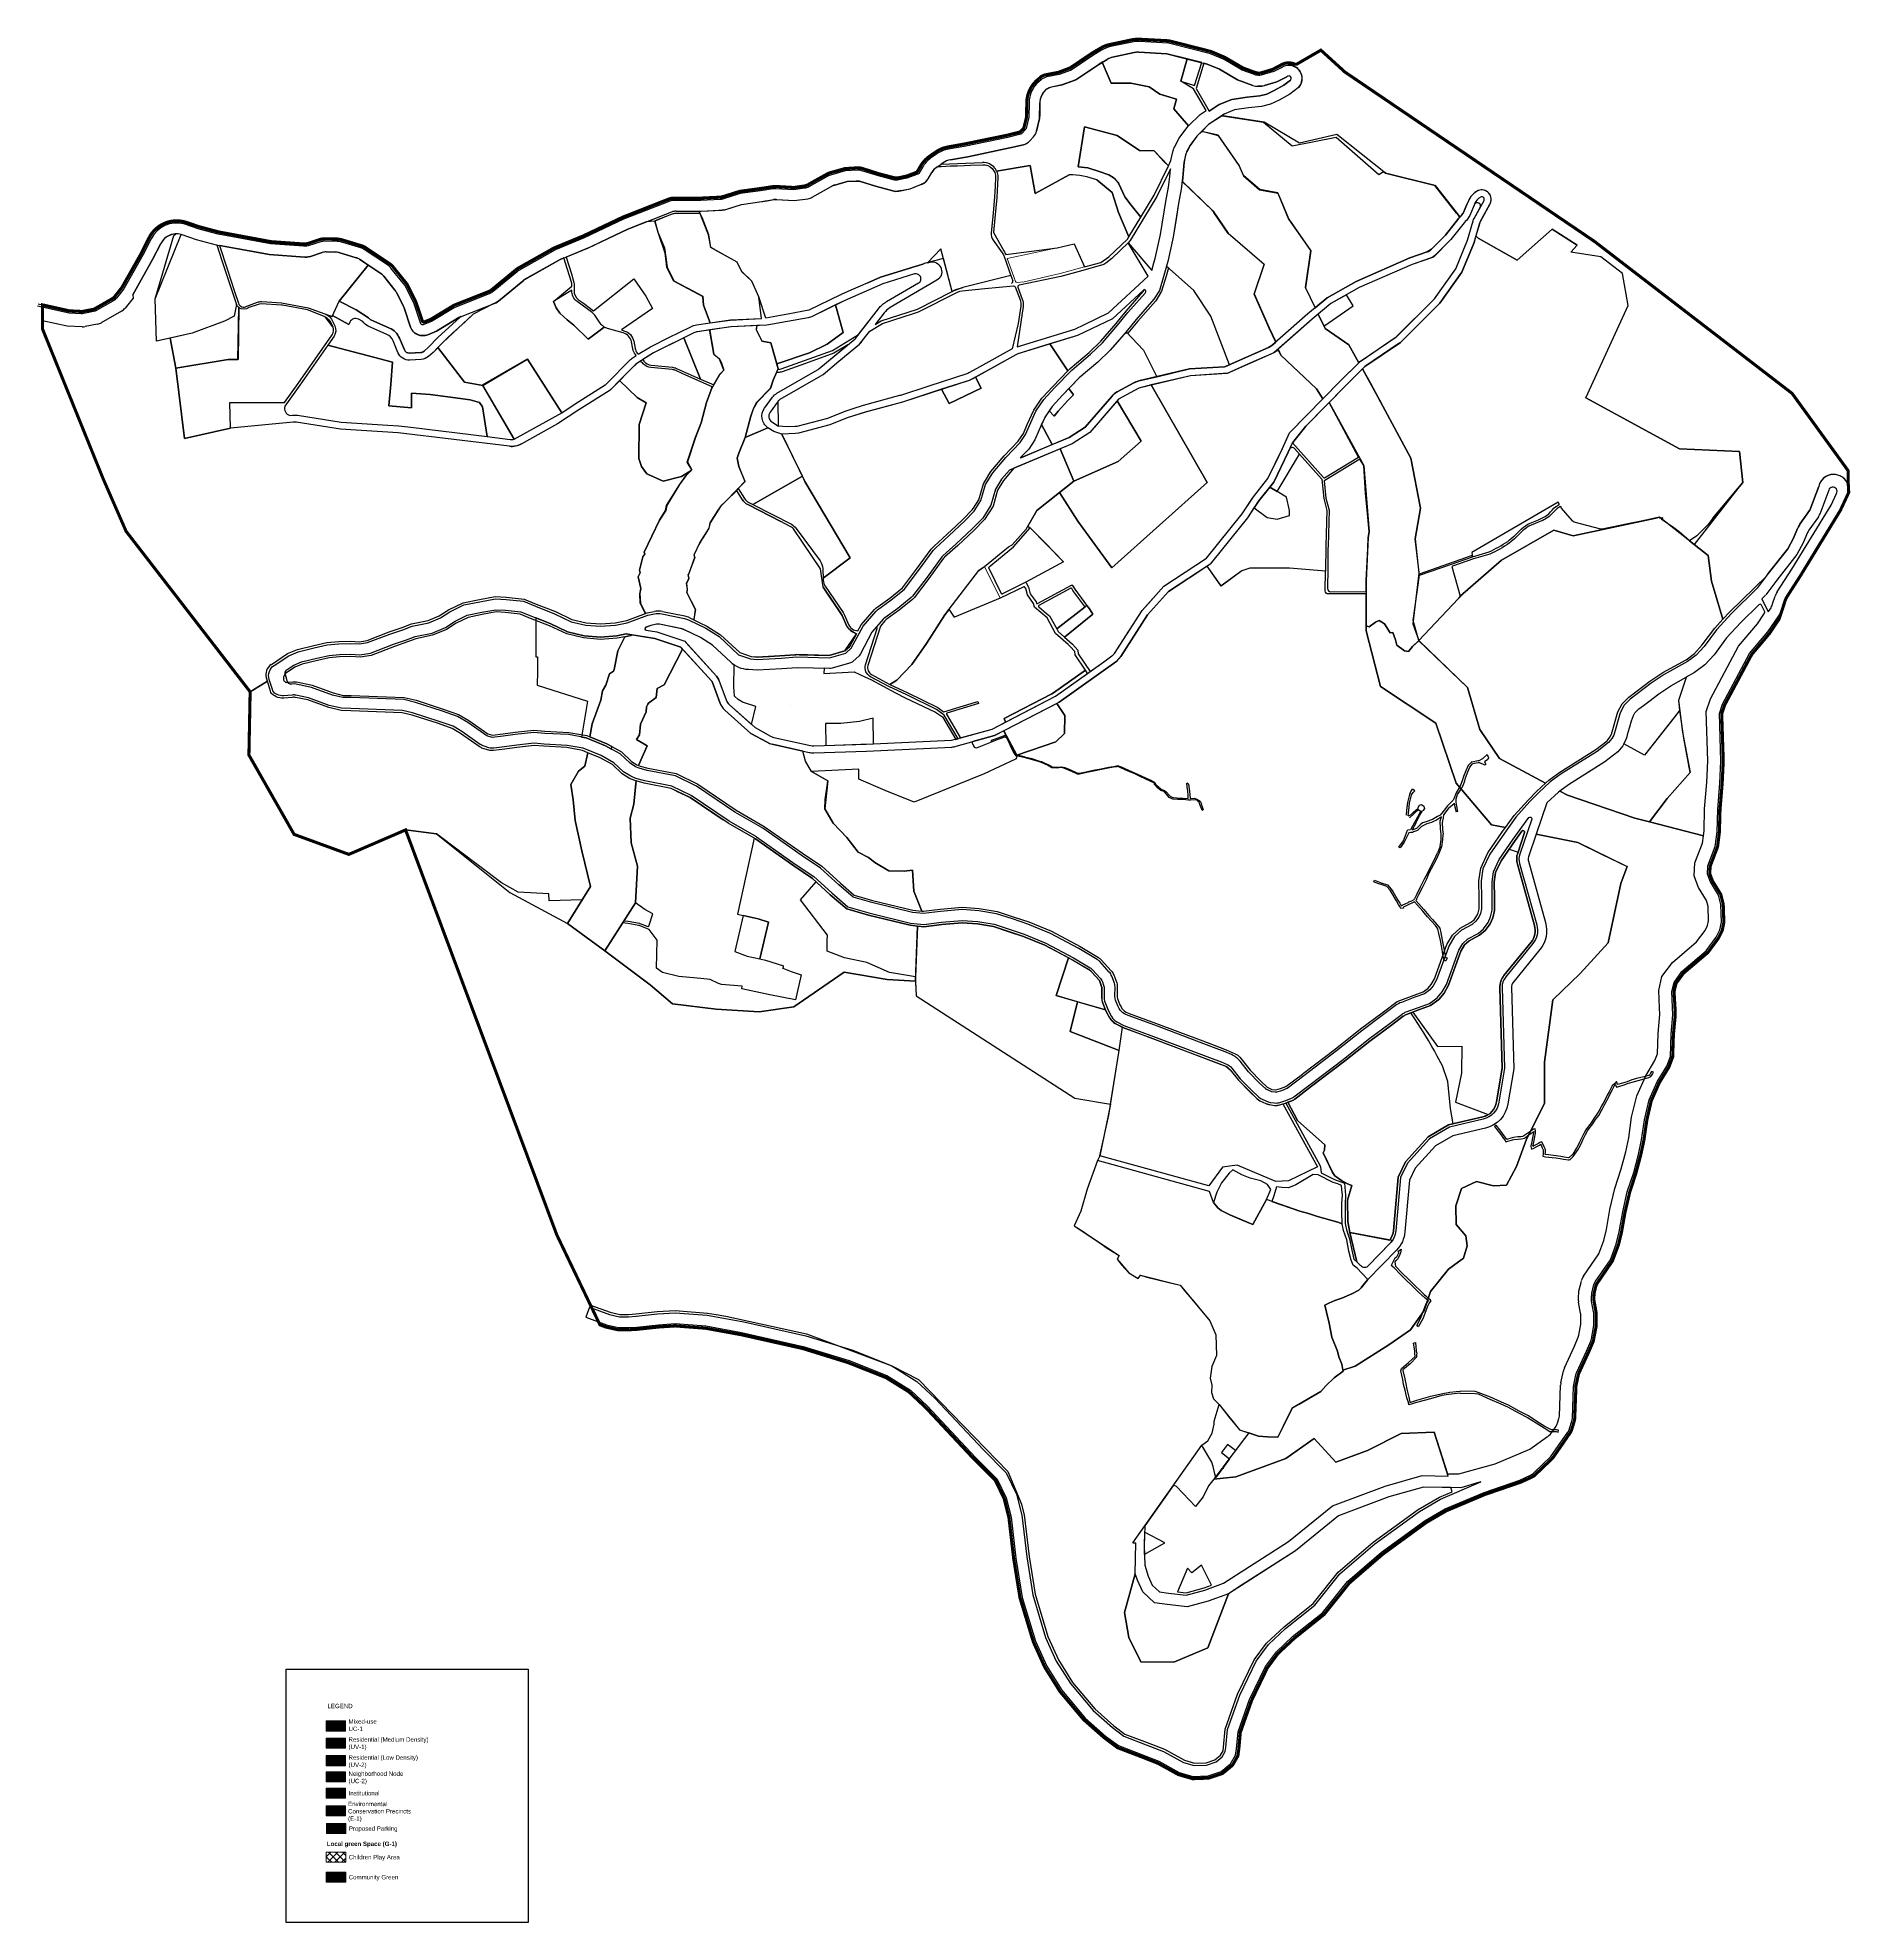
# Model space of a CAD drawing. Header units: millimetres. Extents: x 249769 to 250948, y 543138 to 544364.
import ezdxf

# ---------------------------------------------------------------- set-up
doc = ezdxf.new("R2010")
doc.units = ezdxf.units.MM
doc.linetypes.add('Character_Dash_E', pattern=[69, 15, -6, 30, -3, 15])
for name, color, linetype, lineweight, true_color in [('_Mixuse-HIgh', 7, 'Continuous', 30, 0xffa64d), ('CPA', 7, 'Continuous', 9, 0xc3fc79), ('uv2', 7, 'Continuous', 20, 0xf7ed88)]:
    doc.layers.add(name, color=color, linetype=linetype, lineweight=lineweight, true_color=true_color)
for name, color, linetype, lineweight in [('_Neighbourhood Green', 60, 'Continuous', 30), ('_Proposed Institutional', 150, 'Continuous', 30), ('_Proposed Neighbouhood Node', 11, 'Continuous', 30), ('_Proposed Road', 7, 'Continuous', 30), ('_Residential-Low', 41, 'Continuous', 30), ('_Steep Slope', 93, 'Continuous', 30), ('community green', 60, 'Continuous', 30), ('FOOTPATH', 1, 'Continuous', 30), ('Legend', 7, 'Continuous', 0), ('New Plotting', 1, 'Continuous', 30), ('Project Boundary', 233, 'Character_Dash_E', 30), ('Proposed Parking', 253, 'Continuous', 30), ('uv1', 40, 'Continuous', 30)]:
    doc.layers.add(name, color=color, linetype=linetype, lineweight=lineweight)

# ---------------------------------------------------------------- blocks, each defined once
blk = doc.blocks.new('community green')
at = {"layer": 'community green'}
for points in [[(250526.4, 544347.6), (250517, 544350), (250512.9, 544335.6), (250521.8, 544332.7)], [(250503, 544257.3), (250504.7, 544266.6), (250505.6, 544273.5), (250506, 544278.5), (250506, 544278.5), (250497.1, 544260.5), (250479.8, 544231.9), (250478.6, 544230.4), (250493.9, 544212.5), (250495.3, 544217.4), (250496.1, 544220.3), (250499.6, 544235.8)], [(250532.3, 544182.8), (250521.3, 544199.4), (250503.5, 544215.2), (250501.8, 544209.2), (250498.9, 544199.5), (250495.3, 544193.7), (250483.7, 544180.5), (250477.2, 544172.6), (250488.6, 544160.6), (250497.2, 544143.4), (250518.5, 544148.5), (250541.2, 544149.9), (250542.4, 544150.2), (250544.5, 544151.2)], [(250472, 544088.2), (250443.2, 544075.4), (250433.9, 544068), (250445.8, 544049.5), (250468, 544019.1), (250530, 544074.6), (250493.5, 544138), (250485.4, 544136), (250472.3, 544128.8), (250471.3, 544127.7), (250487.1, 544101.4), (250472, 544088.2)], [(250581.6, 544065.1), (250575.4, 544068.8), (250570.6, 544071.5), (250563.6, 544062.7), (250560.6, 544058.1), (250568.9, 544051.9), (250575.4, 544050.8), (250583.5, 544053.1), (250583.5, 544056.3)], [(250667.9, 544015.1), (250668, 544014.3), (250668, 544014.3), (250688.9, 544021.5), (250702.6, 544026.3), (250702.4, 544027.1), (250667.9, 544015.1)], [(250455.6, 543989), (250453.4, 543992.4), (250451.7, 543994.6), (250450.5, 543993.7), (250432.1, 543979.4), (250433, 543977.8), (250437.2, 543974)], [(250801, 543904.7), (250802.3, 543907.1), (250803, 543909.5), (250803.8, 543912.3), (250804.8, 543915.7), (250805.9, 543919.7), (250807.3, 543923.2), (250808.1, 543924.8), (250810.7, 543927.4), (250813.7, 543929.7), (250817.1, 543932.3), (250823.6, 543937.2), (250827.6, 543939.8), (250831.6, 543942.4), (250841.5, 543948), (250841.5, 543947.8), (250836.4, 543932.9), (250837.2, 543926.4), (250833.7, 543921.8), (250814.4, 543897.2)], [(250303.8, 543919.1), (250291.6, 543917.8), (250281.8, 543917.8), (250282, 543903.6), (250304.6, 543904.4), (250312.9, 543904.7), (250312.8, 543921.3)], [(250244.6, 543788.8), (250238, 543790.9), (250228.2, 543793.1), (250222.7, 543769.6), (250230.7, 543766.6), (250239.1, 543764.8)], [(250554.2, 543453), (250548.4, 543445.3), (250543.1, 543449), (250539.3, 543443.8), (250544.5, 543439.8), (250535.6, 543427.7), (250534.9, 543430), (250533.8, 543434.7), (250532.9, 543437.7), (250527, 543447.8), (250526.5, 543448.6), (250530.4, 543451.4), (250533.2, 543456.4), (250534.5, 543462.3), (250534.6, 543464.2), (250537.7, 543475.2), (250550.9, 543458.7), (250557.1, 543456.6)], [(250526.2, 543370.7), (250519.9, 543365.7), (250517.1, 543368.7), (250510.7, 543353.4), (250516.2, 543352.7), (250528, 543355.8), (250532.7, 543357.6)]]:
    blk.add_lwpolyline(points, close=True, dxfattribs=at)
for points in [[(250007.6, 544188.2, 0.034037), (250007.2, 544189.2), (250002.7, 544198.2, 0.054077), (250001.7, 544199.6), (249994.4, 544208.7, 0.075378), (249992.6, 544210.4), (249984.3, 544215.9), (249965.3, 544192.6), (249976.4, 544186.9), (249984.5, 544181.7, 0.14668), (249986.1, 544180.4), (249998.2, 544175, -0.191757), (250004.6, 544168.4), (250007.8, 544160.8, 0.317764), (250011.2, 544158.7), (250018.5, 544159.1, 0.168276), (250020.6, 544160), (250023.5, 544162.5), (250029.6, 544168.9), (250044, 544182.2, 0.026336), (250043.2, 544181.8), (250028.7, 544173), (250023, 544170.7, -0.107108), (250019.6, 544170.1), (250019.3, 544170.1, -0.072606), (250016.9, 544170.6, -0.232377), (250011.9, 544175.6)], [(250007.6, 544188.2, 0.034037), (250007.2, 544189.2), (250002.7, 544198.2, 0.054077), (250001.7, 544199.6), (249994.4, 544208.7, 0.075378), (249992.6, 544210.4), (249984.3, 544215.9), (249965.3, 544192.6), (249976.4, 544186.9), (249984.5, 544181.7, 0.14668), (249986.1, 544180.4), (249998.2, 544175, -0.191757), (250004.6, 544168.4), (250007.8, 544160.8, 0.317764), (250011.2, 544158.7), (250018.5, 544159.1, 0.168276), (250020.6, 544160), (250023.5, 544162.5), (250029.6, 544168.9), (250044, 544182.2, 0.026336), (250043.2, 544181.8), (250028.7, 544173), (250023, 544170.7, -0.107108), (250019.6, 544170.1), (250019.3, 544170.1, -0.072606), (250016.9, 544170.6, -0.232377), (250011.9, 544175.6)], [(250364, 544198.8), (250356.8, 544226.6), (250348.1, 544217.5), (250350.6, 544218.1, -0.00731), (250350.8, 544218.1, -0.756893), (250354.2, 544206.1), (250323.7, 544188.3, 0.096241), (250319.8, 544184.9), (250314, 544177.4), (250317.9, 544179.8), (250341.6, 544187.4)], [(250316.2, 544187.6, -0.096241), (250321.4, 544192.2), (250342.3, 544204.4, 0.414214), (250343.4, 544208.5), (250343.1, 544208.9, 0.349759), (250339.7, 544210.2), (250318.9, 544203.8), (250293.8, 544192.8), (250288.2, 544190.1), (250293.1, 544172.2), (250282.9, 544164.5), (250271.4, 544159), (250250, 544151.7), (250250.9, 544148.4), (250250.8, 544148.1), (250251, 544148.1, 0.080916), (250252.8, 544148.5), (250268, 544153.9), (250286.3, 544160.4), (250303.2, 544170.8)], [(250131.7, 544183.3, 0.085927), (250129.9, 544185.1), (250120.2, 544192.2, -0.25448), (250116.7, 544199.5), (250116.7, 544199.6), (250104.9, 544192.3), (250106.6, 544188.2), (250109, 544184.6), (250113.7, 544180.3), (250118.1, 544176.8), (250127.4, 544167.7), (250137.8, 544175.7, -0.104945), (250135.2, 544178.1)], [(250460.7, 544166.5), (250470.7, 544178), (250477.2, 544186), (250488.4, 544198.7), (250489.2, 544200, 0.196064), (250488.5, 544199.7), (250468.4, 544181.1), (250445.5, 544170.1), (250427.7, 544164.7), (250439.4, 544147.2), (250440.8, 544148.8), (250453.1, 544159.1)], [(249900.1, 544188.3, -0.128939), (249898.6, 544190.3), (249897.2, 544182.8), (249890.8, 544179.4), (249869.8, 544171.8), (249855.4, 544168.5), (249859.2, 544148.9), (249893.3, 544154.5), (249899.6, 544154.5)], [(249900.1, 544188.3, -0.128939), (249898.6, 544190.3), (249897.2, 544182.8), (249890.8, 544179.4), (249869.8, 544171.8), (249855.4, 544168.5), (249859.2, 544148.9), (249893.3, 544154.5), (249899.6, 544154.5)], [(250044.3, 544129.3, -0.044012), (250056.6, 544126.7), (250058.7, 544123.8), (250061.7, 544104.5), (250076.7, 544102.6, 0.078644), (250079.2, 544102.7), (250058.8, 544137.7), (250047, 544139.9), (250029.5, 544162.3), (250026.6, 544159.2), (250023.6, 544156.6, -0.168276), (250018.7, 544154.6), (250011.4, 544154.2, -0.317764), (250003.6, 544159.1), (250000.5, 544166.7, 0.191757), (249996.3, 544170.9), (249984.2, 544176.3, -0.14668), (249980.7, 544179.3), (249977.9, 544180.8, 0.437812), (249972.4, 544178.9), (249971.7, 544177.4), (249961.1, 544183.1), (249960.8, 544182.5), (249956.8, 544183.9, -0.188294), (249960.4, 544180.7), (249962.5, 544176.5, -0.277368), (249962.1, 544169.8), (249958, 544163.9), (250000, 544152.8), (249999, 544138.5), (249997.8, 544124.5), (249997.8, 544124.5), (250012.4, 544123.2), (250012.5, 544132.7), (250024.6, 544131.8)], [(250044.3, 544129.3, -0.044012), (250056.6, 544126.7), (250058.7, 544123.8), (250061.7, 544104.5), (250076.7, 544102.6, 0.078644), (250079.2, 544102.7), (250058.8, 544137.7), (250047, 544139.9), (250029.5, 544162.3), (250026.6, 544159.2), (250023.6, 544156.6, -0.168276), (250018.7, 544154.6), (250011.4, 544154.2, -0.317764), (250003.6, 544159.1), (250000.5, 544166.7, 0.191757), (249996.3, 544170.9), (249984.2, 544176.3, -0.14668), (249980.7, 544179.3), (249977.9, 544180.8, 0.437812), (249972.4, 544178.9), (249971.7, 544177.4), (249961.1, 544183.1), (249960.8, 544182.5), (249956.8, 544183.9, -0.188294), (249960.4, 544180.7), (249962.5, 544176.5, -0.277368), (249962.1, 544169.8), (249958, 544163.9), (250000, 544152.8), (249999, 544138.5), (249997.8, 544124.5), (249997.8, 544124.5), (250012.4, 544123.2), (250012.5, 544132.7), (250024.6, 544131.8)], [(250189.6, 544168.7), (250169.9, 544158.9), (250162.8, 544154.5), (250163.6, 544153.5, 0.198915), (250168.3, 544150.9), (250182.2, 544149.5, -0.079376), (250184.9, 544148.8), (250200.4, 544141.8)], [(250276.4, 544147.8, 0.042785), (250277.3, 544148.4), (250296.2, 544164.1), (250287.2, 544158.6), (250268.6, 544152), (250253.5, 544146.6, -0.080916), (250251, 544146.1), (250249.9, 544146.1), (250247.7, 544141.1), (250245.9, 544135.8), (250237.1, 544126.7), (250234.9, 544123), (250233.1, 544117.7), (250229.4, 544103.8), (250244.3, 544110.2, -0.42511), (250242.1, 544123), (250247.2, 544130), (250247.3, 544130.1, -0.10437), (250250.1, 544132.6)], [(250250.9, 544127.5), (250245.7, 544120.3, 0.42511), (250246.8, 544114), (250251.1, 544111.2)], [(250422.2, 544112.3), (250420.7, 544108.9), (250417.9, 544102.4), (250413.9, 544096.3), (250408.6, 544090.8, 0.535412), (250408.8, 544090.6), (250429.1, 544099.2)], [(250268.3, 544075.3), (250266.7, 544078.7), (250234.5, 544060.2), (250259.5, 544047.4, -0.116105), (250262.6, 544044.7), (250278.2, 544023.6, -0.151727), (250279.9, 544018.6), (250280, 544017.8), (250280.1, 544012.4), (250297.7, 544025.7)], [(250721.3, 544024), (250755.4, 544043.7), (250767.9, 544040), (250821.8, 544051.4), (250822.9, 544051.6), (250803.5, 544047.8), (250786.9, 544044.2, -0.120348), (250786, 544044.2), (250768.6, 544048.9, -0.150338), (250767.6, 544049.6), (250760.4, 544058), (250759.9, 544059, 0.064522), (250757.6, 544057.7, 0.040411), (250753.2, 544053.3, -0.106505), (250745.9, 544049), (250740.6, 544046.9, 0.071426), (250735.3, 544043.3, -0.039288), (250726.3, 544035.1, -0.040969), (250713.8, 544028), (250703.1, 544024.9), (250689.4, 544020.1), (250689.1, 544020), (250694.4, 544000.7)], [(250725.4, 544036.3, 0.039349), (250734.3, 544044.4, -0.072569), (250740, 544048.2), (250745.4, 544050.4, 0.106066), (250752.1, 544054.3, -0.040076), (250756.7, 544058.9, -0.061259), (250759.1, 544060.3), (250758.2, 544061.8), (250702, 544029.1), (250702.6, 544026.3), (250713.3, 544029.5, 0.040506)], [(250307.8, 543956), (250315.3, 543979.7, 0.815455), (250314.5, 543980.1), (250311.9, 543977.2), (250304.5, 543963.3, -0.086128), (250303.5, 543961.9), (250299.4, 543958.2, -0.117336), (250297.4, 543957.1), (250286, 543953.9, -0.073245), (250284.5, 543953.7), (250280.9, 543953.8), (250280.6, 543950.3), (250300.3, 543951.5), (250307.7, 543948.1), (250311.1, 543946.6), (250327.3, 543937.9), (250333.5, 543934.5), (250353.2, 543925.2), (250357.8, 543922.3), (250366.4, 543907.6), (250367.9, 543908), (250358.9, 543923.3), (250353.9, 543927), (250334.6, 543936.5), (250323, 543941.9), (250311, 543948.3, -0.36063)], [(250736.4, 543847, 0.858243), (250734.7, 543847.9), (250730.2, 543841.8), (250726.3, 543836.1), (250732.2, 543834.3)], [(250169.5, 543794.1), (250164.3, 543796.9), (250158.1, 543801.3), (250150.6, 543789.6), (250153.4, 543789.3), (250160.8, 543788, -0.048953), (250161, 543787.9), (250166.1, 543785.9, 0.425235), (250166.7, 543786.2)], [(250676, 543707.8), (250673.9, 543711.8), (250670.9, 543716.7), (250665, 543725.8), (250662.4, 543729.8), (250663.7, 543730.3), (250679.8, 543707.8), (250695.5, 543708), (250695.5, 543708), (250695.4, 543691.1), (250695.4, 543690.5), (250691.4, 543671.7), (250712.8, 543663.6, -0.082081), (250709.2, 543662.1), (250689.9, 543657.5), (250688.3, 543667.6), (250686.5, 543685.2), (250683, 543695.4), (250679.6, 543701.7), (250677.7, 543705)], [(250624.1, 543617.4), (250624.1, 543617.4), (250621.3, 543618.6), (250617.3, 543620.8), (250612.9, 543623.7), (250611.5, 543625.9), (250611.5, 543625.9), (250605.3, 543638.7), (250606.3, 543640.4), (250606.5, 543644), (250588.7, 543659.8), (250582.3, 543671.6), (250581.1, 543671.1), (250603.3, 543630.7, -0.100132), (250603.6, 543629.6), (250604.1, 543625.7), (250612.8, 543621.3), (250619.2, 543619.1), (250620, 543611.3), (250619.6, 543605.6), (250619.6, 543600.2), (250619.7, 543592.9), (250620.6, 543588.7), (250622.6, 543582.8), (250624.1, 543575.4), (250625.4, 543569.5), (250627.2, 543567.8), (250622.8, 543587), (250621.4, 543594.1), (250621.2, 543607.9)], [(250624.1, 543617.4), (250624.1, 543617.4), (250621.3, 543618.6), (250617.3, 543620.8), (250612.9, 543623.7), (250611.5, 543625.9), (250611.5, 543625.9), (250605.3, 543638.7), (250606.3, 543640.4), (250606.5, 543644), (250588.7, 543659.8), (250582.3, 543671.6), (250581.1, 543671.1), (250603.3, 543630.7, -0.100132), (250603.6, 543629.6), (250604.1, 543625.7), (250612.8, 543621.3), (250619.2, 543619.1), (250620, 543611.3), (250619.6, 543605.6), (250619.6, 543600.2), (250619.7, 543592.9), (250620.6, 543588.7), (250622.6, 543582.8), (250624.1, 543575.4), (250625.4, 543569.5), (250627.2, 543567.8), (250622.8, 543587), (250621.4, 543594.1), (250621.2, 543607.9)]]:
    blk.add_lwpolyline(points, format="xyb", close=True, dxfattribs=at)
at = {"layer": 'community green', "elevation": 2131.3}
blk.add_lwpolyline([(250676, 543707.8), (250673.9, 543711.8), (250670.9, 543716.7), (250665, 543725.8), (250662.4, 543729.8), (250663.7, 543730.3), (250679.8, 543707.8), (250695.5, 543708), (250695.5, 543708), (250695.4, 543691.1), (250695.4, 543690.5), (250691.4, 543671.7), (250712.8, 543663.6, -0.082081), (250709.2, 543662.1), (250689.9, 543657.5), (250688.3, 543667.6), (250686.5, 543685.2), (250683, 543695.4), (250679.6, 543701.7), (250677.7, 543705)], format="xyb", close=True, dxfattribs=at)
at = {"layer": 'community green', "elevation": 2171.1}
blk.add_lwpolyline([(250554.2, 543453), (250548.4, 543445.3), (250543.1, 543449), (250539.3, 543443.8), (250544.5, 543439.8), (250535.6, 543427.7), (250534.9, 543430), (250533.8, 543434.7), (250532.9, 543437.7), (250527, 543447.8), (250526.5, 543448.6), (250530.4, 543451.4), (250533.2, 543456.4), (250534.5, 543462.3), (250534.6, 543464.2), (250537.7, 543475.2), (250550.9, 543458.7), (250557.1, 543456.6), (250557.1, 543456.6), (250554.2, 543453), (250554.2, 543453)], dxfattribs=at)
blk = doc.blocks.new('cpa')
at = {"layer": 'CPA'}
blk.add_lwpolyline([(250443.5, 544229.7), (250432.4, 544227.2), (250432.4, 544227.2), (250399.8, 544220.3), (250404.1, 544208.4), (250405.3, 544205.3, 0.337578), (250406.3, 544204.7), (250410.9, 544205.1), (250434.3, 544210.4), (250450.1, 544214.8)], format="xyb", close=True, dxfattribs=at)
blk.add_lwpolyline([(250443.5, 544229.7), (250432.4, 544227.2), (250432.4, 544227.2), (250399.8, 544220.3), (250404.1, 544208.4), (250405.3, 544205.3, 0.337578), (250406.3, 544204.7), (250410.9, 544205.1), (250434.3, 544210.4), (250450.1, 544214.8)], format="xyb", close=True, dxfattribs=at)
blk.add_lwpolyline([(250385.2, 544020), (250381.5, 544017.5), (250362.2, 543992.2), (250365.7, 543987), (250395.4, 543999.3)], close=True, dxfattribs=at)
blk.add_lwpolyline([(250385.2, 544020), (250381.5, 544017.5), (250362.2, 543992.2), (250365.7, 543987), (250395.4, 543999.3)], close=True, dxfattribs=at)
blk = doc.blocks.new('g')
at = {"layer": '_Steep Slope'}
for p, q in [((250468.4, 544351.1), (250482.5, 544354.1)), ((250485.5, 544354.3), (250503.8, 544353.4)), ((250503.8, 544353.4), (250529.9, 544346.7)), ((250603.9, 544355.7), (250586.2, 544345.3)), ((250619.5, 544341.5), (250603.9, 544355.7)), ((250444.6, 544336.5), (250459.4, 544346.4)), ((250459.4, 544346.4), (250445.8, 544337.3)), ((250459.4, 544346.4), (250445.8, 544337.3)), ((250459.4, 544346.4), (250464.8, 544349.7)), ((250461.7, 544347.8), (250459.4, 544346.4)), ((250461.7, 544347.8), (250459.4, 544346.4)), ((250467.4, 544334.3), (250461.7, 544347.8)), ((250467.4, 544334.3), (250461.7, 544347.8)), ((250527.8, 544347.2), (250522.8, 544330.7)), ((250527.8, 544347.2), (250525, 544338)), ((250529.9, 544346.7), (250527.8, 544347.2)), ((250529.9, 544346.7), (250527.8, 544347.2)), ((250537.9, 544343.3), (250529.9, 544346.7)), ((250529.9, 544346.7), (250537.9, 544343.3)), ((250537.9, 544343.3), (250529.9, 544346.7)), ((250549.6, 544336.4), (250537.9, 544343.3)), ((250537.9, 544343.3), (250549.6, 544336.4)), ((250549.6, 544336.4), (250537.9, 544343.3)), ((250581.7, 544338.4), (250575.2, 544335.2)), ((250575.2, 544335.2), (250581.7, 544338.4)), ((250581.7, 544338.4), (250575.2, 544335.2)), ((250781.9, 544231.3), (250619.5, 544341.5)), ((250425, 544329.9), (250425.1, 544329.9)), ((250435.4, 544333.1, 2371), (250428.6, 544331.7, 2371)), ((250435.4, 544333.1), (250428.6, 544331.7)), ((250428.8, 544331.8), (250435.6, 544333.1)), ((250444.6, 544336.5, 2371), (250435.4, 544333.1, 2371)), ((250444.6, 544336.5), (250435.4, 544333.1)), ((250435.6, 544333.1), (250444.6, 544336.5)), ((250445.1, 544336.8, 2371), (250444.6, 544336.5, 2371)), ((250445.1, 544336.8), (250444.6, 544336.5)), ((250445.8, 544337.3, 2371), (250445.1, 544336.8, 2371)), ((250445.8, 544337.3), (250445.1, 544336.8)), ((250480.3, 544334.2), (250467.4, 544334.3)), ((250480.3, 544334.2), (250467.4, 544334.3)), ((250492.3, 544331.9), (250480.3, 544334.2)), ((250492.3, 544331.9), (250480.3, 544334.2)), ((250499.1, 544327.1), (250492.3, 544331.9)), ((250499.1, 544327.1), (250492.3, 544331.9)), ((250509.9, 544323.9), (250499.1, 544327.1)), ((250509.9, 544323.9), (250499.1, 544327.1)), ((250525, 544338), (250522.8, 544330.7)), ((250522.8, 544330.7), (250531.2, 544316)), ((250522.8, 544330.7), (250531.2, 544316)), ((250559.7, 544332.7), (250549.6, 544336.4)), ((250549.6, 544336.4), (250559.7, 544332.7)), ((250559.7, 544332.7), (250549.6, 544336.4)), ((250555.9, 544325.2), (250564.1, 544326)), ((250564.1, 544326), (250555.9, 544325.2)), ((250555.9, 544325.2), (250564.1, 544326)), ((250565.5, 544332.4), (250563.1, 544332.2)), ((250563.1, 544332.2), (250565.5, 544332.4)), ((250565.5, 544332.4), (250563.1, 544332.2)), ((250564.1, 544326), (250568.7, 544327.1)), ((250568.7, 544327.1), (250564.1, 544326)), ((250564.1, 544326), (250568.7, 544327.1)), ((250575.2, 544335.2), (250567.2, 544332.7)), ((250567.2, 544332.7), (250575.2, 544335.2)), ((250575.2, 544335.2), (250567.2, 544332.7)), ((250568.7, 544327.1), (250573.5, 544329.4)), ((250573.5, 544329.4), (250568.7, 544327.1)), ((250568.7, 544327.1), (250573.5, 544329.4)), ((250573.5, 544329.4), (250579.8, 544333)), ((250579.8, 544333), (250573.5, 544329.4)), ((250573.5, 544329.4), (250579.8, 544333)), ((250583.6, 544327.1), (250576.7, 544323.2)), ((250579.8, 544333), (250584.2, 544336.2)), ((250584.2, 544336.2), (250579.8, 544333)), ((250579.8, 544333), (250584.2, 544336.2)), ((250579.8, 544333), (250579.8, 544333)), ((250589.4, 544331.5), (250583.6, 544327.1)), ((250421, 544311.3), (250421.1, 544321.4)), ((250421.1, 544313.9), (250421, 544311.3)), ((250421.1, 544313.9), (250421, 544311.3)), ((250421.1, 544313.9), (250421, 544311.3)), ((250421.1, 544321.4, 2371), (250421.1, 544313.9, 2371)), ((250421.1, 544321.4), (250421.1, 544313.9)), ((250508.3, 544317.6), (250509.9, 544323.9)), ((250508.3, 544317.6), (250509.9, 544323.9)), ((250517.9, 544306.4, 2371), (250508.3, 544317.6, 2371)), ((250517.9, 544306.4), (250508.3, 544317.6)), ((250531.2, 544316), (250537.8, 544320.3)), ((250537.8, 544320.3), (250531.2, 544316)), ((250531.2, 544316), (250537.8, 544320.3)), ((250537.8, 544320.3), (250545.9, 544323.6)), ((250545.9, 544323.6), (250537.8, 544320.3)), ((250537.8, 544320.3), (250545.9, 544323.6)), ((250541, 544314), (250539.6, 544313.1)), ((250547.8, 544316.8), (250541, 544314)), ((250545.9, 544323.6), (250555.9, 544325.2)), ((250555.9, 544325.2), (250545.9, 544323.6)), ((250545.9, 544323.6), (250548.7, 544324)), ((250556.8, 544318.2), (250547.8, 544316.8)), ((250548.7, 544324), (250555.9, 544325.2)), ((250565.3, 544319.1), (250556.8, 544318.2)), ((250571.1, 544320.5), (250565.3, 544319.1)), ((250576.7, 544323.2), (250571.1, 544320.5)), ((250421, 544311.3), (250419, 544303)), ((250419, 544303), (250421, 544311.3)), ((250421, 544311.3), (250419, 544303)), ((250421, 544311.3), (250419, 544303)), ((250446, 544279.8), (250450.1, 544305.9)), ((250446, 544279.8), (250450.1, 544305.9)), ((250446, 544279.8), (250450.1, 544305.9)), ((250450.1, 544305.9, 2371), (250471.3, 544300.3, 2371)), ((250511.7, 544298.4, 2371), (250516.7, 544305.2, 2371)), ((250511.7, 544298.4), (250516.7, 544305.2)), ((250516.7, 544305.2, 2371), (250517.9, 544306.4, 2371)), ((250516.7, 544305.2), (250517.9, 544306.4)), ((250526.4, 544302.9), (250523.2, 544299.7)), ((250537.1, 544300.4), (250526.4, 544302.9)), ((250539.6, 544313.1), (250566.6, 544308.9)), ((250566.6, 544308.9), (250585.2, 544293.5)), ((250401.7, 544292.1), (250374.2, 544286.4)), ((250374.2, 544286.4), (250401.7, 544292.1)), ((250401.7, 544292.1), (250374.2, 544286.4)), ((250401.7, 544292.1), (250374.2, 544286.4)), ((250410.4, 544294.2), (250401.7, 544292.1)), ((250401.7, 544292.1), (250410.4, 544294.2)), ((250410.4, 544294.2), (250401.7, 544292.1)), ((250410.4, 544294.2), (250401.7, 544292.1)), ((250417, 544299.4), (250414.6, 544296.7)), ((250414.6, 544296.7), (250417, 544299.4)), ((250417, 544299.4), (250414.6, 544296.7)), ((250417, 544299.4), (250414.6, 544296.7)), ((250471.3, 544300.3, 2371), (250485.9, 544290.5, 2371)), ((250471.3, 544300.3), (250485.9, 544290.5)), ((250485.9, 544290.5, 2371), (250495.5, 544290.3, 2371)), ((250485.9, 544290.5), (250495.5, 544290.3)), ((250495.5, 544290.3, 2371), (250504.8, 544280.6, 2371)), ((250495.5, 544290.3), (250501.7, 544283.3)), ((250506.4, 544284, 2371), (250507.8, 544290.5, 2371)), ((250506.4, 544284), (250507.8, 544290.5)), ((250508.6, 544292.6, 2371), (250511.7, 544298.4, 2371)), ((250508.6, 544292.6), (250511.7, 544298.4)), ((250518.9, 544294), (250516.6, 544289.6)), ((250523.2, 544299.7), (250518.9, 544294)), ((250550.8, 544280.7), (250537.1, 544300.4)), ((250585.2, 544293.5), (250613.8, 544299.2)), ((250613.8, 544299.2), (250641.7, 544274.9)), ((250354.1, 544279.6), (250358.3, 544282.5)), ((250357, 544281.6), (250383.8, 544282.7)), ((250357, 544281.6), (250383.8, 544282.7)), ((250357, 544281.6), (250383.8, 544282.7)), ((250358.3, 544282.5), (250357, 544281.6)), ((250358.3, 544282.5), (250357, 544281.6)), ((250358.3, 544282.5), (250357, 544281.6)), ((250374.2, 544286.4), (250362.9, 544284.5)), ((250362.9, 544284.5), (250374.2, 544286.4)), ((250374.2, 544286.4), (250362.9, 544284.5)), ((250374.2, 544286.4), (250362.9, 544284.5)), ((250392.9, 544277.1), (250414.9, 544280.7)), ((250392.9, 544277.1), (250414.9, 544280.7)), ((250392.9, 544277.1), (250414.9, 544280.7)), ((250414.9, 544280.7), (250418, 544262.4)), ((250414.9, 544280.7), (250418, 544262.4)), ((250414.9, 544280.7), (250418, 544262.4)), ((250452.4, 544279.1), (250446, 544279.8)), ((250452.4, 544279.1), (250446, 544279.8)), ((250452.4, 544279.1), (250446, 544279.8)), ((250459.8, 544276.8), (250452.4, 544279.1)), ((250459.8, 544276.8), (250452.4, 544279.1)), ((250459.8, 544276.8), (250452.4, 544279.1)), ((250501.7, 544283.3), (250504.8, 544280.6)), ((250504.8, 544280.6, 2371), (250506.4, 544284, 2371)), ((250504.8, 544280.6), (250506.4, 544284)), ((250514.9, 544282.8), (250514.1, 544272.8)), ((250515.9, 544287.7), (250514.9, 544282.8)), ((250553.6, 544274.1), (250550.8, 544280.7)), ((250273.1, 544260.1), (250285.9, 544267.2)), ((250287.6, 544268), (250295.8, 544270.2)), ((250295.8, 544270.2), (250301.6, 544270.6)), ((250304.5, 544270.2), (250314.2, 544267.2)), ((250314.2, 544267.2), (250325.5, 544264.2)), ((250329.4, 544264.1), (250336.7, 544265.6)), ((250336.7, 544265.6), (250344.2, 544268.5)), ((250348.5, 544272.1), (250350.9, 544276.1)), ((250418, 544262.4), (250440.2, 544274.7)), ((250418, 544262.4), (250440.2, 544274.7)), ((250418, 544262.4), (250440.2, 544274.7)), ((250458.2, 544271.4), (250468.2, 544263.1)), ((250458.2, 544271.4), (250468.2, 544263.1)), ((250458.2, 544271.4), (250468.2, 544263.1)), ((250466, 544274.7), (250459.8, 544276.8)), ((250466, 544274.7), (250459.8, 544276.8)), ((250466, 544274.7), (250459.8, 544276.8)), ((250468.8, 544273), (250466, 544274.7)), ((250468.8, 544273), (250466, 544274.7)), ((250468.8, 544273), (250466, 544274.7)), ((250474.7, 544264.3), (250472.5, 544268.7)), ((250474.7, 544264.3), (250472.5, 544268.7)), ((250474.7, 544264.3), (250472.5, 544268.7)), ((250514.1, 544272.8), (250513.8, 544270.4)), ((250513.8, 544270.4), (250533.3, 544251.7)), ((250564.1, 544265.1), (250553.6, 544274.1)), ((250576, 544263), (250564.1, 544265.1)), ((250641.7, 544274.9), (250644.7, 544276.8)), ((250644.7, 544276.8), (250646, 544275.7)), ((250646, 544275.7), (250678.3, 544267.8)), ((250678.3, 544267.8), (250693.3, 544248.4)), ((250216.2, 544251.9), (250227.1, 544255.4)), ((250227.1, 544255.4), (250240.4, 544257.3)), ((250240.4, 544257.3), (250248, 544258.5)), ((250249.7, 544258.6), (250261.4, 544257.9)), ((250261.4, 544257.9), (250270.3, 544259.1)), ((250468.2, 544263.1), (250472.3, 544250.1)), ((250468.2, 544263.1), (250472.3, 544250.1)), ((250468.2, 544263.1), (250472.3, 544250.1)), ((250476.3, 544260.3), (250474.7, 544264.3)), ((250476.3, 544260.3), (250474.7, 544264.3)), ((250476.3, 544260.3), (250474.7, 544264.3)), ((250480.5, 544255), (250476.3, 544260.3)), ((250480.5, 544255), (250476.3, 544260.3)), ((250480.5, 544255), (250476.3, 544260.3)), ((250486.7, 544247.2), (250480.5, 544255)), ((250486.7, 544247.2), (250480.5, 544255)), ((250486.7, 544247.2), (250480.5, 544255)), ((250583, 544246), (250576, 544263)), ((250696.6, 544250.1), (250698.9, 544255.3)), ((250698.9, 544255.3), (250699.7, 544257.1)), ((250714, 544256), (250707.6, 544244.1)), ((250153.1, 544239.3), (250177.9, 544249.1)), ((250178.5, 544247.7, 2394), (250170.6, 544244.6, 2394)), ((250170.6, 544244.6, 2394), (250172.6, 544237.4, 2394)), ((250178.5, 544247.7), (250170.7, 544244.7)), ((250170.7, 544244.7), (250172.7, 544237.4)), ((250177.9, 544249.1), (250181.7, 544250.5)), ((250182, 544249.1), (250178.5, 544247.7)), ((250182, 544249, 2394), (250178.5, 544247.7, 2394)), ((250184.5, 544251), (250200.9, 544251)), ((250200.2, 544249.5, 2394), (250184.8, 544249.5, 2394)), ((250200.2, 544249.6), (250184.9, 544249.6)), ((250201.4, 544246.8), (250200.2, 544249.6)), ((250201.3, 544246.7, 2394), (250200.2, 544249.5, 2394)), ((250200.9, 544251), (250214.6, 544251.7)), ((250205.7, 544235.6, 2394), (250201.3, 544246.7, 2394)), ((250205.8, 544235.7), (250201.4, 544246.8)), ((250472.3, 544250.1), (250478.9, 544234.3)), ((250472.3, 544250.1), (250478.9, 544234.3)), ((250472.3, 544250.1), (250478.9, 544234.3)), ((250478.9, 544234.3), (250486.7, 544247.2)), ((250478.9, 544234.3), (250486.7, 544247.2)), ((250478.9, 544234.3), (250486.7, 544247.2)), ((250533.3, 544251.7), (250533.2, 544251.5)), ((250533.2, 544251.5), (250533.8, 544251)), ((250533.8, 544251), (250543.7, 544236.8)), ((250597.4, 544225.5), (250583, 544246)), ((250693.3, 544248.4), (250694.3, 544247.1)), ((250707.3, 544243.4), (250704.7, 544234.9)), ((249849.4, 544230), (249844.1, 544219.6)), ((249844.1, 544219.6), (249849.4, 544230)), ((249849.4, 544230), (249844.1, 544219.6)), ((249845.7, 544194.1), (249857.9, 544235.2)), ((249845.7, 544194.1), (249857.9, 544235.2)), ((249857.9, 544235.2), (249859.2, 544236.3)), ((249857.9, 544235.2), (249859.2, 544236.3)), ((249862.6, 544235.9), (249863, 544235.8)), ((249863, 544235.8), (249872.3, 544232.6)), ((249872.3, 544232.6), (249885.3, 544229.2)), ((249885.3, 544229.2), (249919.9, 544222.8)), ((250127.5, 544227.2), (250153.1, 544239.3)), ((250172.6, 544237.4, 2394), (250176.9, 544227.1, 2394)), ((250172.7, 544237.4), (250177, 544227.2)), ((250207.1, 544227.3, 2394), (250205.7, 544235.6, 2394)), ((250207.2, 544227.3), (250205.8, 544235.7)), ((250543.7, 544236.8), (250567, 544216.5)), ((250704.7, 544234.9), (250706.1, 544233.4)), ((250706.1, 544233.4), (250704.7, 544234.9)), ((250706.1, 544233.4), (250731.6, 544219.2)), ((250731.6, 544219.2), (250754.3, 544239.4)), ((250754.3, 544239.4), (250770.6, 544229)), ((250766.5, 544224.3), (250770.6, 544229)), ((250910.4, 544132.5), (250781.9, 544231.3)), ((249844.1, 544219.6), (249831.2, 544196.6)), ((249831.2, 544196.6), (249844.1, 544219.6)), ((249844.1, 544219.6), (249831.2, 544196.6)), ((249919.9, 544222.8), (249943, 544221.1)), ((249946, 544221.4), (249954.4, 544224.1)), ((249957, 544224.5), (249963, 544224.4)), ((249965.2, 544224.1), (249976.5, 544220.7)), ((249978.7, 544219.7), (249992.6, 544210.4)), ((250086.2, 544206.6), (250109.2, 544219.6)), ((250109.2, 544219.6), (250127.5, 544227.2)), ((250176.9, 544227.1, 2394), (250178.6, 544214.6, 2394)), ((250177, 544227.2), (250178.7, 544214.7)), ((250224.2, 544217.8, 2394), (250207.1, 544227.3, 2394)), ((250224.3, 544217.9), (250207.2, 544227.3)), ((250227.4, 544211.6, 2394), (250224.2, 544217.8, 2394)), ((250227.4, 544211.7), (250224.3, 544217.9)), ((250567, 544216.5), (250560.6, 544197.2)), ((250594, 544201.4), (250597.4, 544225.5)), ((250786, 544221.4), (250766.5, 544224.3)), ((250800.1, 544210.4), (250786, 544221.4)), ((249994.4, 544208.7), (250001.7, 544199.6)), ((250069.1, 544192.6), (250085, 544205.8)), ((250178.6, 544214.6, 2394), (250182.9, 544205.7, 2394)), ((250178.7, 544214.7), (250183, 544205.7)), ((250182.9, 544205.7, 2394), (250202, 544195.6, 2394)), ((250183, 544205.7), (250202, 544195.7)), ((250233.8, 544205.6), (250227.4, 544211.7)), ((250233.7, 544205.5, 2394), (250227.4, 544211.6, 2394)), ((250238.3, 544195.3, 2394), (250233.7, 544205.5, 2394)), ((250238.3, 544195.3), (250233.8, 544205.6)), ((250803.7, 544189.6), (250800.1, 544210.4)), ((249831.4, 544194.5), (249826.2, 544187.9)), ((249831.4, 544194.5), (249826.2, 544187.9)), ((249831.4, 544194.5), (249826.2, 544187.9)), ((249831.2, 544196.6), (249831.4, 544194.5)), ((249831.2, 544196.6), (249831.4, 544194.5)), ((249846.7, 544166.5), (249845.7, 544194.1)), ((249846.7, 544166.5), (249845.7, 544194.1)), ((250002.7, 544198.2), (250007.2, 544189.2)), ((250044.4, 544182.4), (250066.9, 544191.3)), ((250202, 544195.7), (250202.4, 544190)), ((250202, 544195.6, 2394), (250202.3, 544189.9, 2394)), ((250240, 544181.3, 2394), (250238.3, 544195.3, 2394)), ((250240.1, 544181.3), (250238.3, 544195.3)), ((250560.6, 544197.2), (250570.2, 544175.1)), ((250600.2, 544188.4), (250594, 544201.4)), ((249788.6, 544176.2), (249772.5, 544179.8)), ((249772.5, 544179.8), (249772.5, 544174.3)), ((249788.6, 544176.2), (249772.5, 544179.8)), ((249772.5, 544179.8), (249772.5, 544174.3)), ((249788.6, 544176.2), (249772.5, 544179.8)), ((249772.5, 544179.8), (249772.5, 544174.3)), ((249823.9, 544186), (249810.7, 544178.5)), ((249823.9, 544186), (249810.7, 544178.5)), ((249823.9, 544186), (249810.7, 544178.5)), ((250007.6, 544188.2), (250011.9, 544175.6)), ((250028.7, 544173), (250043.2, 544181.8)), ((250202.3, 544189.9, 2394), (250206.8, 544178.4, 2394)), ((250202.4, 544190), (250206.8, 544178.4)), ((250206.8, 544178.4), (250219.9, 544180.3)), ((250206.8, 544178.4, 2394), (250219.8, 544180.2, 2394)), ((250219.8, 544180.2, 2394), (250240, 544181.3, 2394)), ((250219.9, 544180.3), (250240.1, 544181.3)), ((250574.5, 544166.1), (250595.4, 544184.5)), ((250598.3, 544180.8), (250576.1, 544161.3)), ((250595.4, 544184.5), (250600.2, 544188.4)), ((250602.2, 544184.1), (250598.3, 544180.8)), ((250606.7, 544174.8), (250602.2, 544184.1)), ((250776.3, 544129.6), (250803.7, 544189.6)), ((249772.5, 544174.3), (249811.9, 544077)), ((249772.5, 544174.3), (249811.9, 544077)), ((249772.5, 544174.3), (249811.9, 544077)), ((249798.2, 544175.8), (249788.6, 544176.2)), ((249798.2, 544175.8), (249788.6, 544176.2)), ((249798.2, 544175.8), (249788.6, 544176.2)), ((249808.3, 544177.6), (249800.1, 544176)), ((249808.3, 544177.6), (249800.1, 544176)), ((249808.3, 544177.6), (249800.1, 544176)), ((249855.4, 544168.5), (249846.7, 544166.5)), ((249855.4, 544168.5), (249846.7, 544166.5)), ((249859.2, 544148.9), (249855.4, 544168.5)), ((249859.2, 544148.9), (249855.4, 544168.5)), ((250019.3, 544170.1), (250019.6, 544170.1)), ((250023, 544170.7), (250028.7, 544173)), ((250220.3, 544175.8), (250206.5, 544173.8)), ((250206.5, 544173.8), (250206.5, 544173.2)), ((250206.5, 544173.2), (250209, 544158.1)), ((250237.1, 544176.7), (250220.3, 544175.8)), ((250236.8, 544173.8), (250237.1, 544176.7)), ((250236.9, 544173.7), (250236.8, 544173.8)), ((250239.3, 544169), (250236.9, 544173.7)), ((250240.5, 544166.5), (250239.3, 544169)), ((250570.2, 544175.1), (250574.5, 544166.1)), ((250622.1, 544164.1), (250606.7, 544174.8)), ((250209, 544158.1), (250212.8, 544154.9)), ((250212.8, 544154.9), (250213.8, 544152.8)), ((250246.2, 544165.4), (250240.5, 544166.5)), ((250251, 544148.4), (250246.2, 544165.4)), ((250576.1, 544161.3), (250577.9, 544157.4)), ((250577.9, 544157.4), (250601.1, 544135.6)), ((250628.6, 544152.5), (250622.1, 544164.1)), ((249859.2, 544148.9), (249859.2, 544148.9)), ((249864.7, 544103.1), (249859.2, 544148.9)), ((249859.2, 544148.9), (249859.2, 544148.9)), ((249864.7, 544103.1), (249859.2, 544148.9)), ((250213, 544145), (250207.6, 544135.6)), ((250215.6, 544147.7), (250213, 544145)), ((250213.8, 544152.8), (250215.6, 544147.7)), ((250247.7, 544141.2), (250251, 544148.4)), ((250616.5, 544140.4), (250628.6, 544152.5)), ((250630.9, 544148.5), (250619.7, 544137.3)), ((250641.2, 544129.9), (250630.9, 544148.5)), ((250140.9, 544134.2), (250121.2, 544121.9)), ((250140.9, 544134.2), (250121.2, 544121.9)), ((250147.8, 544140.9), (250142.3, 544135.3)), ((250147.8, 544140.9), (250142.3, 544135.3)), ((250159.3, 544129.9), (250147.8, 544140.9)), ((250159.3, 544129.9), (250147.8, 544140.9)), ((250165.1, 544126.5), (250159.3, 544129.9)), ((250165.1, 544126.5), (250159.3, 544129.9)), ((250207.6, 544135.6), (250204.4, 544126.6)), ((250237.1, 544126.8), (250246, 544135.9)), ((250246, 544135.9), (250247.7, 544141.2)), ((250601.1, 544135.6), (250605.2, 544129)), ((250605.2, 544129), (250616.5, 544140.4)), ((250619.7, 544137.3), (250609.2, 544126.6)), ((250662.3, 544090.4), (250641.2, 544129.9)), ((250946.8, 544082.3), (250910.4, 544132.5)), ((250121.2, 544121.9), (250107.5, 544112.8)), ((250121.2, 544121.9), (250107.5, 544112.8)), ((250160.6, 544112.2), (250165.1, 544126.5)), ((250160.6, 544112.2), (250165.1, 544126.5)), ((250204.4, 544126.6), (250200.9, 544113.3)), ((250229.4, 544103.9), (250233.1, 544117.7)), ((250233.1, 544117.7), (250235, 544123.1)), ((250235, 544123.1), (250237.1, 544126.8)), ((250609.2, 544126.6), (250631.8, 544085.6)), ((250776.3, 544129.6), (250837.2, 544096.5)), ((250837.2, 544096.5), (250776.3, 544129.6)), ((249894.7, 544110), (249864.7, 544103.1)), ((249894.7, 544110), (249864.7, 544103.1)), ((249894.7, 544110), (249864.7, 544103.1)), ((249935.5, 544113.9), (249894.7, 544110)), ((249935.5, 544113.9), (249894.7, 544110)), ((249935.5, 544113.9), (249894.7, 544110)), ((249966.2, 544109.3), (249937.5, 544113.8)), ((249966.2, 544109.3), (249937.5, 544113.8)), ((249966.2, 544109.3), (249937.5, 544113.8)), ((250003.8, 544106.9), (249966.2, 544109.3)), ((250003.8, 544106.9), (249966.2, 544109.3)), ((250003.8, 544106.9), (249966.2, 544109.3)), ((250076.2, 544098.2), (250003.8, 544106.9)), ((250076.2, 544098.2), (250003.8, 544106.9)), ((250076.2, 544098.2), (250003.8, 544106.9)), ((250107.5, 544112.8), (250083.8, 544099.6)), ((250107.5, 544112.8), (250083.8, 544099.6)), ((250107.5, 544112.8), (250083.8, 544099.6)), ((250160.3, 544090.1), (250160.6, 544112.2)), ((250160.3, 544090.1), (250160.6, 544112.2)), ((250200.9, 544113.3), (250197.1, 544103.9)), ((250197.1, 544103.9), (250191.9, 544088)), ((250224.3, 544090.5), (250225.3, 544093.6)), ((250225.3, 544093.6), (250229.4, 544103.9)), ((250837.2, 544096.5), (250876.1, 544094.7)), ((250876.1, 544094.7), (250837.2, 544096.5)), ((250876.1, 544094.7), (250878.4, 544074.7)), ((250876.3, 544092.6), (250876.1, 544094.7)), ((250162.1, 544085), (250160.3, 544090.1)), ((250162.1, 544085), (250160.3, 544090.1)), ((250165.6, 544080.2), (250162.1, 544085)), ((250165.6, 544080.2), (250162.1, 544085)), ((250194.4, 544082.5), (250188, 544078.5)), ((250194.4, 544082.5), (250188, 544078.5)), ((250194.4, 544082.5), (250188, 544078.5)), ((250190.8, 544078.9), (250194.4, 544082.5)), ((250190.8, 544078.9), (250194.4, 544082.5)), ((250190.8, 544078.9), (250194.4, 544082.5)), ((250194.8, 544082.8), (250190.9, 544079)), ((250191.9, 544088), (250194.8, 544082.8)), ((250225.3, 544085.1), (250224.3, 544090.5)), ((250229.4, 544075.2), (250225.3, 544085.1)), ((250631.8, 544085.6), (250635.4, 544042.6)), ((250668.7, 544057.9), (250662.3, 544090.4)), ((250946.9, 544073), (250946.8, 544082.3)), ((249811.9, 544077), (249826.8, 544042.9)), ((249811.9, 544077), (249826.8, 544042.9)), ((249811.9, 544077), (249826.8, 544042.9)), ((250176.2, 544075.4), (250165.6, 544080.2)), ((250176.2, 544075.4), (250165.6, 544080.2)), ((250176.2, 544075.4), (250165.6, 544080.2)), ((250188, 544078.5), (250176.2, 544075.4)), ((250188, 544078.5), (250176.2, 544075.4)), ((250188, 544078.5), (250176.2, 544075.4)), ((250178.4, 544059.7), (250186.8, 544073.1)), ((250178.4, 544059.7), (250186.8, 544073.1)), ((250178.4, 544059.7), (250186.8, 544073.1)), ((250186.8, 544073.2), (250178.5, 544059.7)), ((250190.9, 544079), (250186.8, 544073.2)), ((250186.8, 544073.1), (250190.8, 544078.9)), ((250186.8, 544073.1), (250190.8, 544078.9)), ((250186.8, 544073.1), (250190.8, 544078.9)), ((250216.8, 544062.4), (250224, 544069.4)), ((250224, 544069.4), (250224.9, 544070.7)), ((250224.9, 544070.7), (250229.4, 544075.2)), ((250878.4, 544074.7), (250858.9, 544051.3)), ((250858.9, 544051.3), (250878.4, 544074.7)), ((250878.4, 544074.7), (250878.2, 544076)), ((250921.9, 544056.5), (250927.7, 544072.1)), ((250934.2, 544069.7), (250928.5, 544054.1)), ((250177.8, 544056.4), (250173.7, 544050.1)), ((250173.7, 544050), (250177.7, 544056.3)), ((250173.7, 544050), (250177.7, 544056.3)), ((250173.7, 544050), (250177.7, 544056.3)), ((250177.7, 544056.3), (250178.4, 544059.7)), ((250177.7, 544056.3), (250178.4, 544059.7)), ((250177.7, 544056.3), (250178.4, 544059.7)), ((250178.5, 544059.7), (250177.8, 544056.4)), ((250206.7, 544048.4), (250211.9, 544056.6)), ((250211.9, 544056.6), (250214, 544059.6)), ((250214, 544059.6), (250216.8, 544062.4)), ((250665.2, 544038), (250668.7, 544057.9)), ((250910.3, 544018.3), (250935.7, 544059.8)), ((250915.5, 544047.6), (250921.8, 544056.3)), ((250935.7, 544059.8), (250939.2, 544067.4)), ((250173.7, 544050.1), (250163.7, 544029.2)), ((250163.7, 544029.2), (250173.7, 544050)), ((250163.7, 544029.2), (250173.7, 544050)), ((250163.7, 544029.2), (250173.7, 544050)), ((250200, 544035.4), (250206, 544044.8)), ((250206, 544044.8), (250206.7, 544048.4)), ((250855.5, 544047), (250848.4, 544040)), ((250858.9, 544051.3), (250855.5, 544047)), ((250911.2, 544038.3), (250913.9, 544044.7)), ((250927.5, 544052.2), (250921.2, 544043.5)), ((249826.8, 544042.9), (249907.6, 543938.4)), ((249826.8, 544042.9), (249907.6, 543938.4)), ((249826.8, 544042.9), (249907.6, 543938.4)), ((250196.2, 544027.5), (250200, 544035.4)), ((250634.7, 544038.8), (250633.3, 544010.8)), ((250635.4, 544042.6), (250634.7, 544038.8)), ((250668, 544014.3), (250665.2, 544038)), ((250848.4, 544040), (250843.7, 544036.7)), ((250843.7, 544036.7), (250855.7, 544027.2)), ((250907.6, 544031.5), (250911.2, 544038.3)), ((250917.5, 544035.3), (250913.5, 544027.7)), ((250920.4, 544042), (250917.5, 544035.3)), ((250160.7, 544017.6), (250162.8, 544026.3)), ((250160.7, 544017.6), (250162.8, 544026.3)), ((250160.7, 544017.6), (250162.8, 544026.3)), ((250162.9, 544026.4), (250160.8, 544017.7)), ((250162.8, 544026.3), (250164.1, 544028)), ((250162.8, 544026.3), (250164.1, 544028)), ((250162.8, 544026.3), (250164.1, 544028)), ((250164.2, 544028.1), (250162.9, 544026.4)), ((250164.1, 544028), (250163.7, 544029.2)), ((250164.1, 544028), (250163.7, 544029.2)), ((250163.7, 544029.2), (250164.2, 544028.1)), ((250164.1, 544028), (250163.7, 544029.2)), ((250192.8, 544015.1), (250196.7, 544026)), ((250196.7, 544026), (250196.2, 544027.5)), ((250855.7, 544027.2), (250858, 544010.4)), ((250894.8, 544015.4), (250907.6, 544031.5)), ((250913.5, 544027.7), (250900.4, 544011.1)), ((250161.2, 544015.9), (250159.9, 544013.3)), ((250159.9, 544013.3), (250161.1, 544015.8)), ((250159.9, 544013.3), (250161.1, 544015.8)), ((250159.9, 544013.3), (250161.1, 544015.8)), ((250161.5, 544005.6), (250159.9, 544013.3)), ((250161.5, 544005.6), (250159.9, 544013.3)), ((250159.9, 544013.3), (250161.5, 544005.6)), ((250161.5, 544005.6), (250159.9, 544013.3)), ((250161.1, 544015.8), (250160.7, 544017.6)), ((250161.1, 544015.8), (250160.7, 544017.6)), ((250161.1, 544015.8), (250160.7, 544017.6)), ((250160.8, 544017.7), (250161.2, 544015.9)), ((250191.4, 544009), (250192.9, 544012.1)), ((250191.9, 544005.1), (250191.4, 544009)), ((250192.3, 544014.7), (250192.8, 544015.1)), ((250192.9, 544012.1), (250192.3, 544014.7)), ((250633.3, 544010.8), (250633.3, 543981.4)), ((250663.9, 543984.9), (250668, 544014.3)), ((250858, 544010.4), (250865.4, 543985.8)), ((250869.8, 543990.6), (250893.7, 544013.8)), ((250900.4, 544011.1), (250893.2, 544001.6)), ((250893.7, 544013.8), (250894.8, 544015.4)), ((250900.7, 544003.5), (250910.3, 544018.3)), ((250036.6, 543991.9), (250046, 543996.4)), ((250036.6, 543991.9), (250046, 543996.4)), ((250036.6, 543991.9), (250046, 543996.4)), ((250046, 543996.4), (250056.6, 543998.5)), ((250046, 543996.4), (250056.6, 543998.5)), ((250046, 543996.4), (250056.6, 543998.5)), ((250056.6, 543998.5), (250066.9, 544000.4)), ((250056.6, 543998.5), (250066.9, 544000.4)), ((250056.6, 543998.5), (250066.9, 544000.4)), ((250066.9, 544000.4), (250074.1, 544000)), ((250066.9, 544000.4), (250074.1, 544000)), ((250066.9, 544000.4), (250074.1, 544000)), ((250074.1, 544000), (250085.7, 543998.8)), ((250074.1, 544000), (250085.7, 543998.8)), ((250074.1, 544000), (250085.7, 543998.8)), ((250085.7, 543998.8), (250093.6, 543995.5)), ((250085.7, 543998.8), (250093.6, 543995.5)), ((250085.7, 543998.8), (250093.6, 543995.5)), ((250093.6, 543995.5), (250106, 543990.7)), ((250093.6, 543995.5), (250106, 543990.7)), ((250093.6, 543995.5), (250106, 543990.7)), ((250160.9, 544002.3), (250161.5, 544005.6)), ((250160.9, 544002.3), (250161.5, 544005.6)), ((250160.9, 544002.3), (250161.5, 544005.6)), ((250161.2, 543996.1), (250160.9, 544002.3)), ((250161.2, 543996.1), (250160.9, 544002.3)), ((250161.2, 543996.1), (250160.9, 544002.3)), ((250161.5, 544005.6), (250161, 544002.4)), ((250161, 544002.4), (250161.3, 543996.2)), ((250164.7, 543989.5), (250161.2, 543996.1)), ((250164.7, 543989.5), (250161.2, 543996.1)), ((250164.7, 543989.5), (250161.2, 543996.1)), ((250161.3, 543996.2), (250164.7, 543989.5)), ((250191.5, 544003), (250191.9, 544005.1)), ((250197.2, 543992.1), (250191.5, 544003)), ((250888.9, 543995.2), (250877, 543983.6)), ((250892.4, 544000.7), (250890.6, 543999)), ((250890.6, 543999), (250894.9, 543990.5)), ((250897.7, 543995.6), (250899.4, 544000.6)), ((250012.5, 543982.6), (250023.2, 543984.9)), ((250012.5, 543982.6), (250023.2, 543984.9)), ((250012.5, 543982.6), (250023.2, 543984.9)), ((250023.2, 543984.9), (250030.5, 543987.9)), ((250023.2, 543984.9), (250030.5, 543987.9)), ((250023.2, 543984.9), (250030.5, 543987.9)), ((250030.5, 543987.9), (250036.6, 543991.9)), ((250030.5, 543987.9), (250036.6, 543991.9)), ((250030.5, 543987.9), (250036.6, 543991.9)), ((250102.7, 543982.9), (250093.3, 543986.5)), ((250093.3, 543986.5), (250093.3, 543961.2)), ((250114, 543977.5), (250102.7, 543982.9)), ((250106, 543990.7), (250116.8, 543985.5)), ((250106, 543990.7), (250116.8, 543985.5)), ((250106, 543990.7), (250116.8, 543985.5)), ((250116.8, 543985.5), (250126, 543983.4)), ((250116.8, 543985.5), (250126, 543983.4)), ((250116.8, 543985.5), (250126, 543983.4)), ((250126, 543983.4), (250135.4, 543982.6)), ((250126, 543983.4), (250135.4, 543982.6)), ((250126, 543983.4), (250135.4, 543982.6)), ((250135.4, 543982.6), (250144.9, 543983.3)), ((250135.4, 543982.6), (250144.9, 543983.3)), ((250135.4, 543982.6), (250144.9, 543983.3)), ((250144.9, 543983.3), (250152.4, 543984.8)), ((250144.9, 543983.3), (250152.4, 543984.8)), ((250144.9, 543983.3), (250152.4, 543984.8)), ((250152.4, 543984.8), (250164.7, 543989.5)), ((250152.4, 543984.8), (250164.7, 543989.5)), ((250152.4, 543984.8), (250164.7, 543989.5)), ((250164.7, 543989.5), (250165.7, 543989.9)), ((250165.7, 543989.9), (250170.3, 543990.8)), ((250175.6, 543990.8), (250190.2, 543987.8)), ((250193.4, 543986.7), (250196.1, 543985.4)), ((250196.1, 543985.4), (250196.4, 543987)), ((250196.4, 543987), (250197.2, 543992.1)), ((250635.4, 543980.8), (250639.5, 543983.7)), ((250639.5, 543983.7), (250635.4, 543980.8)), ((250639.5, 543983.7), (250641.9, 543984.9)), ((250641.9, 543984.9), (250639.5, 543983.7)), ((250641.9, 543984.9), (250645.3, 543982.7)), ((250645.3, 543982.7), (250641.9, 543984.9)), ((250667.7, 543971.8), (250663.9, 543984.9)), ((250865.4, 543985.8), (250869.8, 543990.6)), ((250877, 543983.6), (250867.8, 543973.5)), ((250887.8, 543982.7), (250892.5, 543989.6)), ((250892.6, 543990.6), (250890.4, 543994.9)), ((250894.9, 543990.5), (250896.3, 543992.5)), ((249948.9, 543968.6), (249957.4, 543970.5)), ((249948.9, 543968.6), (249957.4, 543970.5)), ((249948.9, 543968.6), (249957.4, 543970.5)), ((249957.4, 543970.5), (249965.1, 543971.2)), ((249957.4, 543970.5), (249965.1, 543971.2)), ((249957.4, 543970.5), (249965.1, 543971.2)), ((249965.1, 543971.2), (249972.8, 543971.4)), ((249965.1, 543971.2), (249972.8, 543971.4)), ((249965.1, 543971.2), (249972.8, 543971.4)), ((249972.8, 543971.4), (249978.5, 543971.1)), ((249972.8, 543971.4), (249978.5, 543971.1)), ((249972.8, 543971.4), (249978.5, 543971.1)), ((249978.5, 543971.1), (249983.6, 543971.9)), ((249978.5, 543971.1), (249983.6, 543971.9)), ((249978.5, 543971.1), (249983.6, 543971.9)), ((249983.6, 543971.9), (249997.9, 543977.4)), ((249983.6, 543971.9), (249997.9, 543977.4)), ((249983.6, 543971.9), (249997.9, 543977.4)), ((249997.9, 543977.4), (250006.4, 543980.4)), ((249997.9, 543977.4), (250006.4, 543980.4)), ((249997.9, 543977.4), (250006.4, 543980.4)), ((250006.4, 543980.4), (250012.5, 543982.6)), ((250006.4, 543980.4), (250012.5, 543982.6)), ((250006.4, 543980.4), (250012.5, 543982.6)), ((250124.7, 543975), (250114, 543977.5)), ((250135.4, 543974.1), (250124.7, 543975)), ((250146.1, 543974.8), (250135.4, 543974.1)), ((250152.1, 543976.1), (250146.1, 543974.8)), ((250151.1, 543974.3), (250146.7, 543965.1)), ((250146.7, 543965.1), (250151.1, 543974.3)), ((250151.1, 543974.3), (250146.7, 543965.1)), ((250155.2, 543975.2), (250151.1, 543974.3)), ((250151.1, 543974.3), (250155.2, 543975.2)), ((250155.2, 543975.2), (250151.1, 543974.3)), ((250155.7, 543975.5), (250152.1, 543976.1)), ((250155.7, 543975.5), (250155.2, 543975.2)), ((250155.2, 543975.2), (250155.7, 543975.5)), ((250155.7, 543975.5), (250155.2, 543975.2)), ((250170.8, 543973.1), (250155.7, 543975.5)), ((250168.1, 543981.6), (250164.8, 543980.4)), ((250168.1, 543981.6), (250164.8, 543980.4)), ((250165.1, 543978.5), (250171.9, 543977.4)), ((250172, 543982.4), (250168.1, 543981.6)), ((250172, 543982.4), (250168.1, 543981.6)), ((250187.6, 543967.5), (250170.8, 543973.1)), ((250171.9, 543977.4), (250190.2, 543971.4)), ((250188, 543979.5), (250173.8, 543982.4)), ((250188, 543979.5), (250173.8, 543982.4)), ((250189.4, 543979), (250188, 543979.5)), ((250189.4, 543979), (250188, 543979.5)), ((250194.1, 543976.8), (250189.4, 543979)), ((250194.1, 543976.8), (250189.4, 543979)), ((250190.2, 543971.4), (250190.9, 543970.6)), ((250190.9, 543970.6), (250210.8, 543948.7)), ((250200.4, 543973.8), (250194.1, 543976.8)), ((250208.3, 543968.8), (250200.4, 543973.8)), ((250633.3, 543981.4), (250635.4, 543980.8)), ((250635.4, 543980.8), (250633.3, 543981.4)), ((250633.3, 543981.4), (250633.3, 543978.1)), ((250633.3, 543978.1), (250642.7, 543942)), ((250645.3, 543982.7), (250648.9, 543976.9)), ((250648.9, 543976.9), (250645.3, 543982.7)), ((250648.9, 543976.9), (250650.6, 543977.1)), ((250650.6, 543977.1), (250648.9, 543976.9)), ((250650.6, 543977.1), (250652.5, 543972.2)), ((250652.5, 543972.2), (250650.6, 543977.1)), ((250652.5, 543972.2), (250653.4, 543968.8)), ((250653.4, 543968.8), (250652.5, 543972.2)), ((250663.5, 543967.9), (250667.6, 543971.8)), ((250667.6, 543971.7), (250663.5, 543967.9)), ((250667.6, 543971.8), (250667.7, 543971.8)), ((250699.3, 543941.3), (250667.6, 543971.8)), ((250667.6, 543971.8), (250667.6, 543971.7)), ((250867.8, 543973.5), (250859.6, 543962.6)), ((250875.6, 543968.2), (250887.8, 543982.7)), ((249921.3, 543956.3), (249931.9, 543963.4)), ((249921.3, 543956.3), (249931.9, 543963.4)), ((249921.3, 543956.3), (249931.9, 543963.4)), ((249931.9, 543963.4), (249938.3, 543966)), ((249931.9, 543963.4), (249938.3, 543966)), ((249931.9, 543963.4), (249938.3, 543966)), ((249938.3, 543966), (249948.9, 543968.6)), ((249938.3, 543966), (249948.9, 543968.6)), ((249938.3, 543966), (249948.9, 543968.6)), ((250093.3, 543961.2), (250094.3, 543961.2)), ((250094.3, 543961.2), (250094.5, 543951.8)), ((250146.7, 543965.1), (250144.2, 543953)), ((250144.2, 543953), (250146.7, 543965.1)), ((250146.7, 543965.1), (250144.2, 543953)), ((250176.8, 543943), (250188.7, 543966.3)), ((250176.8, 543943), (250188.7, 543966.3)), ((250188.7, 543966.3), (250176.8, 543943)), ((250188.7, 543966.3), (250187.6, 543967.5)), ((250207.5, 543945.7), (250188.7, 543966.3)), ((250220.1, 543957.8), (250208.3, 543968.8)), ((250653.4, 543968.8), (250658.3, 543965.1)), ((250658.3, 543965.1), (250653.4, 543968.8)), ((250658.3, 543965.1), (250660.9, 543964.8)), ((250660.9, 543964.8), (250658.3, 543965.1)), ((250660.9, 543964.8), (250663.5, 543967.9)), ((250663.5, 543967.9), (250660.9, 543964.8)), ((250859.6, 543962.6), (250853.7, 543956)), ((250857.3, 543933.9), (250875.6, 543968.2)), ((249918.7, 543945.4), (249918.1, 543947.3)), ((249918.7, 543945.4), (249918.1, 543947.3)), ((249918.7, 543945.4), (249918.1, 543947.3)), ((250094.5, 543951.8), (250094.1, 543942.9)), ((250141.3, 543950.2), (250138.8, 543942.9)), ((250138.8, 543942.9), (250141.3, 543950.2)), ((250141.3, 543950.2), (250138.8, 543942.9)), ((250143.9, 543952), (250141.3, 543950.2)), ((250141.3, 543950.2), (250143.9, 543952)), ((250143.9, 543952), (250141.3, 543950.2)), ((250144.2, 543953), (250143.9, 543952)), ((250143.9, 543952), (250144.2, 543953)), ((250144.2, 543953), (250143.9, 543952)), ((250212.4, 543946.1), (250217.1, 543933.2)), ((250222, 543941.8), (250222.2, 543956)), ((250841.5, 543947.8), (250836.4, 543932.9)), ((250846.9, 543951), (250841.5, 543948)), ((250841.5, 543948), (250841.5, 543947.8)), ((250853.7, 543956), (250846.9, 543951)), ((249907.6, 543938.4), (249918.7, 543945.4)), ((249907.6, 543938.4), (249918.7, 543945.4)), ((249907.6, 543938.4), (249918.7, 543945.4)), ((250094.1, 543942.9), (250126.9, 543932.4)), ((250136.6, 543939.1), (250135.5, 543933)), ((250135.5, 543933), (250136.6, 543939.1)), ((250136.6, 543939.1), (250135.5, 543933)), ((250138.8, 543942.9), (250136.6, 543939.1)), ((250136.6, 543939.1), (250138.8, 543942.9)), ((250138.8, 543942.9), (250136.6, 543939.1)), ((250166.5, 543931.2), (250171.5, 543934.7)), ((250166.5, 543931.2), (250171.5, 543934.7)), ((250171.5, 543934.7), (250166.5, 543931.2)), ((250171.5, 543934.7), (250172.2, 543940.6)), ((250171.5, 543934.7), (250172.2, 543940.6)), ((250172.2, 543940.6), (250171.5, 543934.7)), ((250172.2, 543940.6), (250176.8, 543943)), ((250172.2, 543940.6), (250176.8, 543943)), ((250176.8, 543943), (250172.2, 543940.6)), ((250212.9, 543931.6), (250208.2, 543944.5)), ((250222.6, 543935.6), (250222, 543941.8)), ((250224.9, 543933.5), (250222.6, 543935.6)), ((250642.7, 543942), (250678.7, 543918.2)), ((250707.2, 543914.1), (250699.3, 543941.3)), ((250854.5, 543925.8), (250857.3, 543933.9)), ((250126.9, 543932.4), (250123.1, 543909.1)), ((250135.5, 543933), (250130, 543917.7)), ((250130, 543917.7), (250135.5, 543933)), ((250135.5, 543933), (250130, 543917.7)), ((250161.3, 543917.4), (250165.1, 543925.4)), ((250161.3, 543917.4), (250165.1, 543925.4)), ((250165.1, 543925.4), (250161.3, 543917.4)), ((250165.1, 543925.4), (250165.3, 543928.7)), ((250165.1, 543925.4), (250165.3, 543928.7)), ((250165.3, 543928.7), (250165.1, 543925.4)), ((250165.3, 543928.7), (250166.2, 543930.4)), ((250165.3, 543928.7), (250166.2, 543930.4)), ((250166.2, 543930.4), (250165.3, 543928.7)), ((250166.2, 543930.4), (250166.5, 543931.2)), ((250166.2, 543930.4), (250166.5, 543931.2)), ((250166.5, 543931.2), (250166.2, 543930.4)), ((250233.2, 543911.5), (250216.3, 543926.6)), ((250219.3, 543930), (250233.6, 543917.2)), ((250227.8, 543931.8), (250224.9, 543933.5)), ((250236.3, 543929), (250227.8, 543931.8)), ((250233.6, 543917.2), (250236.3, 543929)), ((250836.4, 543932.9), (250839, 543912.2)), ((250855.5, 543893.6), (250854.5, 543925.8)), ((250130, 543917.7), (250128.5, 543909.2)), ((250128.5, 543909.2), (250130, 543917.7)), ((250130, 543917.7), (250128.5, 543909.2)), ((250158.8, 543907.4), (250160.7, 543910.5)), ((250158.8, 543907.4), (250160.7, 543910.5)), ((250160.7, 543910.5), (250158.8, 543907.4)), ((250160.7, 543910.5), (250161.3, 543917.4)), ((250160.7, 543910.5), (250161.3, 543917.4)), ((250161.3, 543917.4), (250160.7, 543910.5)), ((250243.8, 543905.7), (250233.2, 543911.5)), ((250678.7, 543918.2), (250691.8, 543879.2)), ((250720, 543895.1), (250707.2, 543914.1)), ((250839, 543912.2), (250844.1, 543886)), ((250123.1, 543909.1), (250126, 543908.5)), ((250127.1, 543898.9), (250125.1, 543890.1)), ((250126, 543908.5), (250138.7, 543903.3)), ((250135.1, 543895.6), (250127.1, 543898.9)), ((250128.5, 543909.2), (250139.4, 543904.7)), ((250139.4, 543904.7), (250128.5, 543909.2)), ((250128.5, 543909.2), (250139.4, 543904.7)), ((250138.7, 543903.3), (250142.5, 543901.2)), ((250139.4, 543904.7), (250149.1, 543899.4)), ((250142.7, 543902.9), (250139.4, 543904.7)), ((250139.4, 543904.7), (250142.7, 543902.9)), ((250142.5, 543901.2), (250142.7, 543902.9)), ((250142.7, 543902.9), (250149.1, 543899.4)), ((250149.1, 543899.4), (250155.6, 543893.2)), ((250149.1, 543899.4), (250155.6, 543893.2)), ((250165.8, 543903.4), (250158.8, 543907.4)), ((250165.8, 543903.4), (250158.8, 543907.4)), ((250158.8, 543907.4), (250165.8, 543903.4)), ((250160.1, 543890.6), (250165.8, 543903.4)), ((250160.1, 543890.6), (250165.8, 543903.4)), ((250165.8, 543903.4), (250160.1, 543890.6)), ((250267, 543900), (250247, 543904.5)), ((250268.8, 543893.5), (250267, 543900)), ((250121, 543886.9), (250116, 543878.3)), ((250125.1, 543890.1), (250121, 543886.9)), ((250143.1, 543891.2), (250135.1, 543895.6)), ((250149.5, 543885.2), (250143.1, 543891.2)), ((250154.3, 543882.2), (250149.5, 543885.2)), ((250155.6, 543893.2), (250158.9, 543891.1)), ((250155.6, 543893.2), (250158.9, 543891.1)), ((250158.9, 543891.1), (250160.1, 543890.6)), ((250158.9, 543891.1), (250160.1, 543890.6)), ((250160.1, 543890.6), (250161.1, 543890.2)), ((250161.1, 543890.2), (250166.1, 543888.9)), ((250166.1, 543888.9), (250184.5, 543885.3)), ((250184.5, 543885.3), (250198.6, 543878.4)), ((250272.7, 543886.6), (250268.8, 543893.5)), ((250283.3, 543880.7), (250272.7, 543886.6)), ((250750, 543879), (250720, 543895.1)), ((250844.1, 543886), (250829.1, 543869.1)), ((250854.9, 543879.6), (250855.5, 543893.6)), ((250116, 543878.3), (250117.5, 543868.2)), ((250157.8, 543880.8), (250154.3, 543882.2)), ((250157.1, 543865.4), (250158.3, 543878.8)), ((250158.6, 543880.6), (250157.8, 543880.8)), ((250158.3, 543878.8), (250158.6, 543880.6)), ((250198.6, 543878.4), (250223.6, 543861.5)), ((250281.5, 543868.4), (250282.9, 543877.4)), ((250282.9, 543877.4), (250283.3, 543880.7)), ((250691.8, 543879.2), (250714.9, 543852)), ((250738.7, 543868.1), (250744.3, 543873.9)), ((250744.3, 543873.9), (250750, 543879)), ((250758.5, 543873.3), (250750.8, 543866.3)), ((250759.4, 543874), (250758.5, 543873.3)), ((250764.3, 543871.4), (250759.4, 543874)), ((250853.5, 543862.5), (250854.9, 543879.6)), ((250117.5, 543868.2), (250119, 543854.9)), ((250154.7, 543856.3), (250157.1, 543865.4)), ((250223.6, 543861.5), (250241.8, 543851)), ((250281.2, 543862.4), (250281.5, 543868.4)), ((250286.6, 543853), (250281.2, 543862.4)), ((250729.6, 543858), (250738.7, 543868.1)), ((250750.8, 543866.3), (250744, 543846)), ((250808.2, 543856.3), (250764.3, 543871.4)), ((250829.1, 543869.1), (250817.7, 543853.9)), ((250853.1, 543848.1), (250853.5, 543862.5)), ((250028.6, 543846.1), (250008.6, 543848.7)), ((250008.6, 543848.7), (250106.9, 543585.5)), ((250119, 543854.9), (250123.2, 543835.1)), ((250155.3, 543840.3), (250154.7, 543856.3)), ((250241.8, 543851), (250266.7, 543833.5)), ((250295.6, 543843.7), (250286.6, 543853)), ((250714.9, 543852), (250723.9, 543850.2)), ((250723.9, 543850.2), (250729.6, 543858)), ((250817.7, 543853.9), (250808.2, 543856.3)), ((250852.7, 543844.8), (250817.7, 543853.9)), ((250817.7, 543853.9), (250852.7, 543844.8)), ((250852.7, 543844.8), (250853.1, 543848.1)), ((250071, 543814.3), (250028.6, 543846.1)), ((250159.4, 543825.1), (250155.3, 543840.3)), ((250235.3, 543843.3), (250224.5, 543794)), ((250236.1, 543842.8), (250235.3, 543843.3)), ((250254.4, 543829.9), (250236.1, 543842.8)), ((250302.9, 543834.2), (250295.6, 543843.7)), ((250744, 543846), (250771.1, 543840.5)), ((250771.1, 543840.5), (250786.8, 543832.8)), ((250847.2, 543827.2), (250852.1, 543840.1)), ((250852.1, 543840.1), (250852.7, 543844.8)), ((250123.2, 543835.1), (250128.8, 543811.9)), ((250158.1, 543801.4), (250159.4, 543825.1)), ((250261.1, 543825.3), (250254.4, 543829.9)), ((250273.2, 543817.2), (250261.1, 543825.3)), ((250266.7, 543833.5), (250279.4, 543825.1)), ((250279.4, 543825.1), (250291.4, 543814)), ((250309.7, 543830.7), (250302.9, 543834.2)), ((250313.8, 543827.6), (250309.7, 543830.7)), ((250323, 543822.1), (250313.8, 543827.6)), ((250786.8, 543832.8), (250803, 543824.9)), ((250803, 543824.9), (250798.9, 543813.8)), ((250846.7, 543818.8), (250847.2, 543827.2)), ((250081.9, 543808.3), (250071, 543814.3)), ((250128.8, 543811.9), (250113.8, 543787.8)), ((250265.5, 543803.2), (250275.6, 543815)), ((250275.6, 543815), (250273.2, 543817.2)), ((250291.4, 543814), (250300.4, 543806.3)), ((250332.8, 543821.9), (250323, 543822.1)), ((250338.4, 543822.5), (250332.8, 543821.9)), ((250339.2, 543808.9), (250338.4, 543822.5)), ((250798.9, 543813.8), (250790.7, 543775.2)), ((250848.5, 543814), (250846.7, 543818.8)), ((250849.5, 543811.2), (250848.5, 543814)), ((250854.7, 543802.9), (250849.5, 543811.2)), ((250101.8, 543807.1), (250081.9, 543808.3)), ((250101.9, 543802.7), (250101.8, 543807.1)), ((250123.5, 543803.3), (250101.9, 543802.7)), ((250113.8, 543787.8), (250123.5, 543803.3)), ((250138.1, 543770.1), (250158.1, 543801.4)), ((250283, 543780.3), (250265.5, 543803.2)), ((250300.4, 543806.3), (250312.2, 543802.9)), ((250312.2, 543802.9), (250338.5, 543796.5)), ((250344.3, 543795.9), (250339.2, 543808.9)), ((250855.7, 543799), (250854.7, 543802.9)), ((250856, 543789.5), (250855.7, 543799)), ((250138.1, 543770.1), (250113.8, 543787.8)), ((250113.8, 543787.8), (250138.1, 543770.1)), ((250149.7, 543788.2), (250138.1, 543770.1)), ((250153.2, 543787.8), (250149.7, 543788.2)), ((250160.4, 543786.5), (250153.2, 543787.8)), ((250224.5, 543794), (250228.2, 543793.1)), ((250228.2, 543793.1), (250238, 543790.9)), ((250238, 543790.9), (250244.6, 543788.8)), ((250244.6, 543788.8), (250239.1, 543764.8)), ((250338.5, 543796.5), (250344.3, 543795.9)), ((250855.3, 543786.5), (250856, 543789.5)), ((250167, 543784), (250160.6, 543786.5)), ((250172.3, 543777), (250167, 543784)), ((250171.8, 543758.9), (250172.3, 543777)), ((250282.8, 543769.9), (250282.9, 543776.6)), ((250282.9, 543776.6), (250283, 543780.3)), ((250790.7, 543775.2), (250772.6, 543755.4)), ((250832.5, 543762.5), (250848.3, 543775.9)), ((250848.3, 543775.9), (250853.8, 543783.4)), ((250853.8, 543783.4), (250855.3, 543786.5)), ((250143.4, 543766.1), (250138.1, 543770.1)), ((250138.1, 543770.1), (250143.4, 543766.1)), ((250167.6, 543747.9), (250143.4, 543766.1)), ((250143.4, 543766.1), (250167.6, 543747.9)), ((250239.1, 543764.8), (250242.7, 543764)), ((250242.7, 543764), (250254.3, 543760.3)), ((250294.1, 543765.5), (250282.8, 543769.9)), ((250308.6, 543762.6), (250294.1, 543765.5)), ((250323.3, 543756), (250308.6, 543762.6)), ((250825.7, 543753.3), (250832.5, 543762.5)), ((250175.6, 543756.1), (250171.8, 543758.9)), ((250186.4, 543753.4), (250175.6, 543756.1)), ((250200.7, 543752), (250186.4, 543753.4)), ((250206.7, 543751.4), (250200.7, 543752)), ((250212.2, 543748.8), (250206.7, 543751.4)), ((250253.7, 543758.9), (250254, 543758.8)), ((250254, 543758.8), (250259.3, 543756.6)), ((250259.3, 543756.6), (250265.8, 543754.5)), ((250293.9, 543756.2), (250261.2, 543733.7)), ((250261.2, 543733.7), (250293.9, 543756.2)), ((250265.8, 543754.5), (250262.3, 543738.2)), ((250321.9, 543751.5), (250293.9, 543756.2)), ((250293.9, 543756.2), (250321.9, 543751.5)), ((250340.2, 543750.3), (250321.9, 543751.5)), ((250321.9, 543751.5), (250340.2, 543750.3)), ((250340.2, 543753.1), (250323.3, 543756)), ((250340.2, 543750.3), (250340.2, 543753.1)), ((250772.6, 543755.4), (250754.8, 543738.3)), ((250823.6, 543744.4), (250825.7, 543753.3)), ((250182.2, 543735.7), (250167.6, 543747.9)), ((250167.6, 543747.9), (250182.2, 543735.7)), ((250214.1, 543748.1), (250212.2, 543748.8)), ((250227.2, 543747.2), (250214.1, 543748.1)), ((250227.6, 543747.2), (250227.2, 543747.2)), ((250227.4, 543745.3), (250227.6, 543747.2)), ((250245.4, 543741.4), (250227.4, 543745.3)), ((250262.3, 543738.2), (250245.4, 543741.4)), ((250754.8, 543738.3), (250749.3, 543697.8)), ((250824.2, 543733), (250823.6, 543744.4)), ((250210.5, 543732.2), (250182.2, 543735.7)), ((250182.2, 543735.7), (250210.5, 543732.2)), ((250238.5, 543730.5), (250210.5, 543732.2)), ((250210.5, 543732.2), (250238.5, 543730.5)), ((250261.2, 543733.7), (250238.5, 543730.5)), ((250238.5, 543730.5), (250261.2, 543733.7)), ((250823.2, 543716.4), (250824.4, 543728.6)), ((250824.4, 543728.6), (250824.2, 543733)), ((250822.8, 543703.1), (250823.2, 543716.4)), ((250821.2, 543698.8), (250822.8, 543703.1)), ((250749.3, 543697.8), (250749.3, 543670.8)), ((250809.3, 543675.8), (250815.2, 543688.9)), ((250815.2, 543688.9), (250821.2, 543698.8)), ((250749.3, 543670.8), (250737.7, 543647.6)), ((250806, 543661.9), (250809.3, 543675.8)), ((250804.1, 543648.6), (250806, 543661.9)), ((250737.7, 543647.6), (250731.2, 543629.8)), ((250802.2, 543639.5), (250804.1, 543648.6)), ((250731.2, 543629.8), (250724.7, 543617.8)), ((250795, 543615.6), (250799.2, 543628.4)), ((250799.2, 543628.4), (250802.2, 543639.5)), ((250695.3, 543615.5), (250691.6, 543604.2)), ((250705.2, 543620.2), (250695.3, 543615.5)), ((250716.2, 543617.2), (250705.2, 543620.2)), ((250724.7, 543617.8), (250716.2, 543617.2)), ((250791.9, 543602), (250795, 543615.6)), ((250691.6, 543604.2), (250691.9, 543592.2)), ((250691.9, 543592.2), (250698.1, 543584.7)), ((250789.6, 543589), (250791.9, 543602)), ((250106.9, 543585.5), (250128.8, 543539.8)), ((250698.1, 543584.7), (250699.1, 543578.2)), ((250784.6, 543573), (250787.9, 543581.8)), ((250787.9, 543581.8), (250789.6, 543589)), ((250696.7, 543570.3), (250686.8, 543563.2)), ((250699.1, 543578.2), (250696.7, 543570.3)), ((250774.7, 543558.5), (250784.6, 543573)), ((250686.8, 543563.2), (250675.2, 543548.5)), ((250771.7, 543548.9), (250773.3, 543555.4)), ((250675.2, 543548.5), (250671.1, 543536.2)), ((250771.4, 543544), (250771.7, 543548.9)), ((250772.8, 543534.5), (250771.5, 543541.7)), ((250128.8, 543539.8), (250141.6, 543535.1)), ((250141.6, 543535.1), (250147.9, 543533.7)), ((250147.9, 543533.7), (250153.6, 543533.7)), ((250153.6, 543533.7), (250158.3, 543534)), ((250158.3, 543534), (250172.2, 543535.5)), ((250172.2, 543535.5), (250184, 543536.3)), ((250184, 543536.3), (250205, 543534.6)), ((250205, 543534.6), (250210.6, 543533.6)), ((250210.6, 543533.6), (250216.9, 543532.5)), ((250216.9, 543532.5), (250269.4, 543521.1)), ((250671.1, 543536.2), (250662.1, 543523.7)), ((250773, 543527.3), (250772.9, 543533.4)), ((250269.4, 543521.1), (250324.8, 543500.2)), ((250662.1, 543523.7), (250648.1, 543513.8)), ((250768.9, 543513.1), (250771.3, 543518.8)), ((250771.7, 543520.2), (250773, 543527.3)), ((250648.1, 543513.8), (250626.2, 543500.1)), ((250762.3, 543498.9), (250768.9, 543513.1)), ((250324.8, 543500.2), (250342.1, 543491.3)), ((250618.3, 543496.8), (250612.5, 543492.5)), ((250626.2, 543500.1), (250618.2, 543497.4)), ((250618.2, 543497.4), (250618.3, 543496.8)), ((250760, 543489.2), (250761.6, 543496.9)), ((250342.1, 543491.3), (250400.4, 543431.6)), ((250603.9, 543483.6), (250585.3, 543472.7)), ((250607.2, 543487.3), (250603.9, 543483.6)), ((250612.5, 543492.5), (250607.2, 543487.3)), ((250759, 543467.5), (250759.8, 543487.7)), ((250585.3, 543472.7), (250575.9, 543453.9)), ((250530.4, 543451.4), (250533.2, 543456.4)), ((250557.1, 543456.6), (250554.2, 543453)), ((250563.4, 543454.5), (250557.1, 543456.6)), ((250634.2, 543445.1), (250656.1, 543456.2)), ((250656.1, 543456.2), (250677.6, 543457.1)), ((250677.6, 543457.1), (250686.2, 543430.1)), ((250754.3, 543457.2), (250757, 543461.1)), ((250757.8, 543462.9), (250758.7, 543465.9)), ((250481.7, 543385.1), (250526.4, 543448.6)), ((250526.4, 543448.6), (250530.4, 543451.4)), ((250554.2, 543453), (250540.2, 543434.4)), ((250569.1, 543454), (250563.4, 543454.5)), ((250575.9, 543453.9), (250569.1, 543454)), ((250581, 543439.9), (250599.6, 543452.9)), ((250599.6, 543452.9), (250613.7, 543437.6)), ((250613.7, 543437.6), (250634.2, 543445.1)), ((250717.2, 543436.6), (250739.9, 543446)), ((250739.9, 543446), (250751.4, 543454.3)), ((250400.4, 543431.6), (250409.1, 543410.4)), ((250539.7, 543433.7), (250534.3, 543426.5)), ((250540.1, 543433.4), (250539.7, 543433.7)), ((250540.6, 543434.1), (250540.1, 543433.4)), ((250540.2, 543434.4), (250540.6, 543434.1)), ((250548.6, 543428), (250581, 543439.9)), ((250693.7, 543430), (250717.2, 543436.6)), ((250534.3, 543426.5), (250548.6, 543428)), ((250670.7, 543421.4), (250648.1, 543415)), ((250688.5, 543421.1), (250670.7, 543421.4)), ((250686.2, 543430.1), (250693.7, 543430)), ((250689.2, 543418.4), (250688.5, 543421.1)), ((250409.2, 543410.1), (250410.9, 543403.4)), ((250648.1, 543415), (250615.3, 543402.7)), ((250638, 543385.6), (250667.1, 543406.9)), ((250667.1, 543406.9), (250681, 543414.9)), ((250681, 543414.9), (250689.2, 543418.4)), ((250410.9, 543403.4), (250414.1, 543376.3)), ((250615.3, 543402.7), (250587.3, 543379.9)), ((250481.7, 543385.1), (250483.5, 543385.2)), ((250483.2, 543365.1), (250483.5, 543385.2)), ((250615.2, 543366), (250638, 543385.6)), ((250414.1, 543376.3), (250418, 543351.7)), ((250587.3, 543379.9), (250563, 543364.4)), ((250476.1, 543339.9), (250483.2, 543365.1)), ((250553.4, 543358.3), (250543.9, 543352.1)), ((250563, 543364.4), (250553.4, 543358.3)), ((250598.9, 543345.7), (250615.2, 543366)), ((250418, 543351.7), (250426.3, 543324.2)), ((250543.9, 543352.1), (250530.4, 543316.9)), ((250580, 543330.6), (250598.9, 543345.7)), ((250479, 543323.7), (250476.1, 543339.9)), ((250426.3, 543324.2), (250433.2, 543309)), ((250486.8, 543307.9), (250479, 543323.7)), ((250568.6, 543320), (250580, 543330.6)), ((250433.2, 543309), (250442.3, 543294.4)), ((250530.4, 543316.9), (250508.2, 543307.6)), ((250549.7, 543286.7), (250560.5, 543309.1)), ((250560.5, 543309.1), (250568.6, 543320)), ((250508.2, 543307.6), (250486.8, 543307.9)), ((250442.3, 543294.4), (250456.8, 543277.2)), ((250541.7, 543264), (250549.7, 543286.7)), ((250456.8, 543277.2), (250469.3, 543266.1)), ((250469.3, 543266.1), (250476.4, 543260.8)), ((250476.4, 543260.8), (250490.9, 543255.3)), ((250540.6, 543252.2), (250541.7, 543264)), ((250490.9, 543255.3), (250502.2, 543250.9)), ((250502.2, 543250.9), (250515.1, 543243.8)), ((250538.6, 543247.1), (250540.3, 543250)), ((250540.3, 543250), (250540.6, 543252.2)), ((250515.1, 543243.8), (250521.7, 543241.8)), ((250521.7, 543241.8), (250529.2, 543242.1)), ((250529.2, 543242.1), (250534.9, 543244.1)), ((250534.9, 543244.1), (250538.6, 543247.1))]:
    blk.add_line(p, q, dxfattribs=at)
blk.add_lwpolyline([(250340.2, 543750.3), (250340.7, 543740.8), (250443.9, 543674.3), (250467, 543670.4), (250460.2, 543636.8), (250458.7, 543633.7), (250451.9, 543615.2), (250447.8, 543600.8), (250443.4, 543591.2), (250472.7, 543572), (250471.5, 543569.6), (250478.9, 543560.7), (250485, 543557), (250486.5, 543559.3), (250512.3, 543552.8), (250531.7, 543529.5), (250535.6, 543520.5), (250536.1, 543507), (250533, 543499.9), (250532, 543492.2), (250533, 543487.6), (250532.7, 543482.9), (250534, 543478.8), (250537.7, 543475.2), (250541.1, 543470.9)], dxfattribs=at)
for centre, radius, start, end in [((250470.8, 544339.9), 11.5, 101.8628, 121.1357), ((250484.9, 544342.8), 11.5, 87.0539, 101.8628), ((250583, 544337.3), 1.67, 317.8127, 139.8218), ((250583, 544337.3), 1.67, 317.8127, 139.8218), ((250583, 544337.3), 1.67, 317.8127, 139.8218), ((250583, 544337.3), 8.67, 317.8127, 68.3039), ((250432.6, 544321.3), 11.5, 131.3048, 179.4437), ((250432.5, 544321.3, 2371), 11.4, 138.5845, 179.529), ((250432.5, 544321.3), 11.4, 138.5845, 179.529), ((250430.5, 544323.5, 2371), 8.44, 103.0119, 141.1455), ((250430.5, 544323.5), 8.44, 103.0119, 141.1455), ((250430.4, 544323.9), 8, 101.3084, 131.3048), ((250562.5, 544340.2), 8, 249.5021, 274.6194), ((250562.5, 544340.2), 8, 249.5021, 274.6194), ((250562.5, 544340.2), 8, 249.5021, 274.6194), ((250564.9, 544340.4), 8, 274.6194, 287.1421), ((250564.9, 544340.4), 8, 274.6194, 287.1421), ((250564.9, 544340.4), 8, 274.6194, 287.1421), ((250410.7, 544305.1), 8.5, 317.5411, 345.962), ((250410.7, 544305.1), 8.5, 317.5411, 345.962), ((250410.7, 544305.1), 8.5, 317.5411, 345.962), ((250410.7, 544305.1), 8.5, 317.5411, 345.962), ((250408.3, 544302.5), 8.5, 283.8679, 317.5411), ((250408.3, 544302.5), 8.5, 283.8679, 317.5411), ((250408.3, 544302.5), 8.5, 283.8679, 317.5411), ((250408.3, 544302.5), 8.5, 283.8679, 317.5411), ((250515.6, 544288.8, 2371), 8, 151.8184, 168.0223), ((250515.6, 544288.8), 8, 151.8184, 168.0223), ((250523.8, 544286.1), 8, 154.2381, 168.0223), ((250360.7, 544270.2), 11.5, 125.1307, 149.169), ((250364.9, 544273.1), 11.5, 99.7209, 125.1307), ((250364.9, 544273.1), 11.5, 99.7209, 125.1307), ((250364.9, 544273.1), 11.5, 99.7209, 125.1307), ((250364.9, 544273.1), 11.5, 99.7209, 125.1307), ((250384.3, 544273.1), 9.58, 37.4936, 92.8382), ((250384.3, 544273.1), 9.58, 37.4936, 92.8382), ((250384.3, 544273.1), 9.58, 37.4936, 92.8382), ((250384.3, 544273.2), 9.5, 24.3799, 37.1921), ((250384.3, 544273.2), 9.5, 24.3799, 37.1921), ((250384.3, 544273.2), 9.5, 24.3799, 37.1921), ((250289.8, 544260.3), 8, 105.5706, 119.3286), ((250302.1, 544262.6), 8, 72.4766, 93.5462), ((250341.2, 544276.4), 8.5, 290.8832, 329.169), ((250438.7, 544215), 59.7, 70.9347, 88.548), ((250438.7, 544215), 59.7, 70.9347, 88.548), ((250438.7, 544215), 59.7, 70.9347, 88.548), ((250459.9, 544261.6), 14.5, 29.2079, 51.6795), ((250459.9, 544261.6), 14.5, 29.2079, 51.6795), ((250459.9, 544261.6), 14.5, 29.2079, 51.6795), ((250708.6, 544258.7), 6.11, 333.2016, 111.5384), ((250249.2, 544250.6), 8, 86.7484, 98.8193), ((250269.2, 544267), 8, 277.7721, 299.3286), ((250327.6, 544272.4), 8.5, 255.2583, 281.6322), ((250711.4, 544253.1), 12.4, 114.0759, 160.8337), ((250184.5, 544243), 8, 90, 110.9221), ((250184.9, 544241.6), 8, 90, 110.9221), ((250184.8, 544241.5, 2394), 8, 90, 110.9221), ((250214.2, 544259.7), 8, 272.7433, 284.7218), ((250679.9, 544261.1), 20, 315.9636, 324.4191), ((250693.4, 544251.4), 3.5, 324.4191, 336.6838), ((250710.6, 544242.5), 3.5, 151.3462, 163.4551), ((249859.7, 544224.8), 11.5, 92.2916, 153.0483), ((249859.7, 544224.8), 11.5, 75.2583, 153.0483), ((249859.7, 544224.8), 11.5, 92.2916, 153.0483), ((249943.6, 544229.1), 8, 265.7521, 287.7691), ((249956.8, 544216.5), 8, 88.9771, 107.7691), ((249962.9, 544216.4), 8, 73.5252, 88.9771), ((249974.2, 544213.1), 8, 56.1923, 73.5252), ((249988.1, 544203.7), 8, 38.9495, 56.1923), ((250090.1, 544199.7), 8, 119.4276, 129.6642), ((249995.5, 544194.6), 8, 26.5681, 38.9495), ((250064, 544198.7), 8, 291.5442, 309.6642), ((249819.9, 544193), 8, 299.8558, 321.1117), ((249819.9, 544193), 8, 299.8558, 321.1117), ((249819.9, 544193), 8, 299.8558, 321.1117), ((250000, 544185.6), 8, 18.7704, 26.5681), ((250047.4, 544175), 8, 111.5442, 121.1191), ((249798.5, 544183.8), 8, 267.647, 281.0102), ((249798.5, 544183.8), 8, 267.647, 281.0102), ((249798.5, 544183.8), 8, 267.647, 281.0102), ((249806.8, 544185.4), 8, 281.0102, 299.8558), ((249806.8, 544185.4), 8, 281.0102, 299.8558), ((249806.8, 544185.4), 8, 281.0102, 299.8558), ((250019.4, 544178.2), 8, 198.7704, 251.0986), ((250019.6, 544178.6), 8.5, 251.0986, 267.7096), ((250019.9, 544178.1), 8, 267.7096, 292.1638), ((250136.6, 544141), 8, 302.1216, 315.3336), ((250136.6, 544141), 8, 302.1216, 315.3336), ((249936.3, 544105.9), 8, 80.9617, 95.5339), ((249936.3, 544105.9), 8, 80.9617, 95.5339), ((249936.3, 544105.9), 8, 80.9617, 95.5339), ((250077.7, 544110.6), 12.5, 263.0881, 299.0619), ((250077.7, 544110.6), 12.5, 263.0881, 299.0619), ((250077.7, 544110.6), 12.5, 263.0881, 299.0619), ((250937.4, 544069.9), 9.97, 17.6105, 167.4833), ((250936.9, 544068.9), 2.76, 327.42, 164.1078), ((250921, 544056.9), 1, 324.4588, 339.6285), ((250927.8, 544038.9), 15, 144.4588, 157.0121), ((250921, 544056.9), 8, 324.4588, 339.6285), ((250927.8, 544038.9), 8, 144.4588, 157.0121), ((250889.5, 543994.4), 1, 26.5014, 134.272), ((250886.8, 544006.5), 8, 314.272, 322.8188), ((250886.3, 543999.2), 12, 325.9505, 342.0885), ((250910.8, 543997), 12, 147.1542, 162.0885), ((250172.9, 543977.5), 13.5, 78.3858, 101.1801), ((250187.5, 543974.5), 13.5, 64.1701, 78.3858), ((250891.7, 543990.2), 1, 325.9505, 26.5014), ((250165.3, 543979.5), 1, 118.5071, 260.7899), ((250172.8, 543977.5), 5, 78.3858, 99.8169), ((250172.8, 543977.5), 5, 78.3858, 99.8169), ((249925.7, 543949.7), 8, 123.6101, 197.4662), ((249925.7, 543949.7), 8, 123.6101, 197.4662), ((249925.7, 543949.7), 8, 123.6101, 197.4662), ((250204.9, 543943.3), 8, 20.1342, 42.2483), ((250231.8, 543969.8), 16.8, 225.754, 235.1718), ((250204.9, 543943.3), 3.5, 20.1342, 42.2483), ((250224.6, 543935.9), 12.5, 200.1342, 228.2162), ((250224.6, 543935.9), 8, 200.1342, 228.2162), ((250249.8, 543916.7), 12.5, 241.5264, 257.2892), ((250762.2, 543862.4), 12, 161.0097, 161.4372), ((250160.2, 543785.5), 1, 68.7329, 79.9431), ((250253.6, 543759.7), 0.888, 280.7524, 36.4022), ((250782.5, 543553.2), 9.5, 145.6929, 166.1575), ((250780.8, 543543.4), 9.5, 176.4232, 190.2582), ((250766.4, 543533.3), 6.5, 0.5509, 10.2582), ((250765.3, 543521.4), 6.5, 337.1915, 349.6098), ((250770.9, 543494.9), 9.5, 155.123, 168.3091), ((250769.3, 543487.3), 9.5, 168.3091, 177.6555), ((250744.4, 543464.1), 12, 305.7311, 325.1212), ((250751.6, 543464.8), 6.5, 325.1212, 343.2493), ((250752.5, 543467.7), 6.5, 343.2493, 357.6555)]:
    blk.add_arc(centre, radius, start, end, dxfattribs=at)

msp = doc.modelspace()

# ---------------------------------------------------------------- hatches: boundary and pattern name
at = {"layer": '_Mixuse-HIgh'}
h = msp.add_hatch(color=256, dxfattribs=at)
h.dxf.hatch_style = 1
h.paths.add_polyline_path([(249956.9, 543269.4), (249969.6, 543269.4), (249969.6, 543262.8), (249956.9, 543262.8)])
at = {"layer": '_Neighbourhood Green'}
h = msp.add_hatch(color=256, dxfattribs=at)
h.dxf.hatch_style = 1
h.paths.add_polyline_path([(249957, 543171.1), (249969.7, 543171.1), (249969.7, 543164.5), (249957, 543164.5)])
at = {"layer": '_Proposed Institutional'}
h = msp.add_hatch(color=256, dxfattribs=at)
h.dxf.hatch_style = 1
h.paths.add_polyline_path([(249956.9, 543225.6), (249969.6, 543225.6), (249969.6, 543219.1), (249956.9, 543219.1)])
at = {"layer": '_Proposed Neighbouhood Node'}
msp.add_hatch(color=256, dxfattribs=at).paths.add_polyline_path([(249956.9, 543236.3), (249969.6, 543236.3), (249969.6, 543229.7), (249956.9, 543229.7)])
at = {"layer": '_Residential-Low'}
msp.add_hatch(color=256, dxfattribs=at).paths.add_polyline_path([(249956.9, 543246.8), (249969.6, 543246.8), (249969.6, 543240.2), (249956.9, 543240.2)])
at = {"layer": '_Steep Slope'}
h = msp.add_hatch(color=256, dxfattribs=at)
h.dxf.hatch_style = 1
h.paths.add_polyline_path([(249956.9, 543214.2), (249969.6, 543214.2), (249969.6, 543207.6), (249956.9, 543207.6)])
at = {"layer": 'CPA'}
h = msp.add_hatch(dxfattribs=at)
h.set_pattern_fill('ANSI37', color=256)
h.set_pattern_definition([(45, (-1270.11, 77.5855), (-2.24506403, 2.24506403), []), (135, (-1270.11, 77.5855), (-2.24506403, -2.24506403), [])])
h.paths.add_polyline_path([(249957, 543184), (249969.7, 543184), (249969.7, 543177.5), (249957, 543177.5)])
at = {"layer": 'Proposed Parking'}
h = msp.add_hatch(color=256, dxfattribs=at)
h.dxf.hatch_style = 1
h.paths.add_polyline_path([(249957.1, 543202.7), (249969.8, 543202.7), (249969.8, 543196.1), (249957.1, 543196.1)])
at = {"layer": 'uv1'}
msp.add_hatch(color=256, dxfattribs=at).paths.add_polyline_path([(249956.9, 543258.2), (249969.6, 543258.2), (249969.6, 543251.6), (249956.9, 543251.6)])

# ---------------------------------------------------------------- linework, layer by layer
at = {"layer": '_Mixuse-HIgh'}
for points in [[(250808.2, 543856.3), (250817.7, 543853.9), (250829.1, 543869.1), (250844.1, 543886), (250839.9, 543908.4), (250837.3, 543926.6), (250814.4, 543897.2), (250801, 543904.7), (250800.2, 543903.3), (250797, 543899.4), (250788.5, 543892.9), (250765, 543878), (250759.4, 543874), (250764.3, 543871.4), (250808.2, 543856.3)], [(250726.3, 543836.1), (250721.1, 543828.6), (250717.5, 543821), (250716.7, 543814.9), (250716.8, 543804.5), (250716.9, 543796.4), (250715.7, 543791.6), (250714.1, 543787.7), (250710.8, 543783.4), (250707, 543780.2), (250700.3, 543776.6), (250697.4, 543773.9), (250695, 543769.9), (250686.8, 543747.7), (250684, 543742.5), (250680.6, 543738.4), (250675.3, 543734.6), (250667.2, 543731.6), (250663.7, 543730.3)]]:
    msp.add_lwpolyline(points, dxfattribs=at)
for points in [[(250720.3, 543746.1, -0.180131), (250723, 543754.1), (250740.6, 543775.7, 0.243195), (250742.8, 543786.5), (250731.7, 543826.4, -0.15002), (250731.9, 543833.5), (250736.4, 543847, 0.858243), (250734.7, 543847.9), (250730.2, 543841.8), (250721.1, 543828.6), (250717.5, 543821), (250716.7, 543814.9), (250716.8, 543804.5), (250716.9, 543796.4), (250715.7, 543791.6), (250714.1, 543787.7), (250710.8, 543783.4), (250707, 543780.2), (250700.3, 543776.6), (250697.4, 543773.9), (250695, 543769.9), (250686.8, 543747.7), (250684, 543742.5), (250680.6, 543738.4), (250675.3, 543734.6), (250668, 543731.9), (250659.5, 543728.7, 0.0732), (250657.5, 543727.6), (250649.8, 543721.8), (250635.8, 543711.4), (250619.3, 543698.3), (250597.9, 543682), (250587, 543673.7, -0.071627), (250585, 543672.6), (250582.3, 543671.6), (250588.7, 543659.8), (250606.5, 543644), (250606.3, 543640.4), (250605.3, 543638.7), (250611.6, 543625.8), (250612.9, 543623.7), (250617.3, 543620.8), (250621.3, 543618.6), (250624.1, 543617.4), (250621.2, 543607.9), (250621.4, 543594.1), (250622.8, 543587), (250622.8, 543587), (250648.8, 543582), (250648.8, 543582), (250648.8, 543582), (250648.8, 543582, 0.137564), (250651.1, 543588.1), (250654.2, 543623), (250658.9, 543632.9), (250673.7, 543649.1), (250687, 543656.9), (250709.2, 543662.1, 0.302153), (250718.2, 543671.8), (250721.9, 543693.9)], [(250754.8, 543738.3), (250772.6, 543755.4), (250790.7, 543775.2), (250798.9, 543813.8), (250803, 543824.9), (250802.5, 543825.1), (250771.1, 543840.5), (250744, 543846), (250739, 543831.1, 0.15002), (250738.9, 543828.4), (250750, 543788.5, -0.243195), (250746.4, 543771), (250728.8, 543749.3, 0.180131), (250727.8, 543746.4), (250729.4, 543693.4), (250725.6, 543670.6, -0.302153), (250710.9, 543654.8), (250689.8, 543649.8), (250678.4, 543643.2), (250665.2, 543628.7), (250661.5, 543621), (250658.6, 543587.4, -0.17416), (250653.1, 543575.5), (250634.5, 543556.4), (250634.5, 543556.4), (250630.1, 543550.9), (250628.6, 543549.4), (250624.1, 543547), (250617.6, 543544.2), (250613, 543542.7), (250609.1, 543541.1), (250606.4, 543539.7), (250607.5, 543535.2), (250609.2, 543528.1), (250611.1, 543518.9), (250614.7, 543509.8), (250615.6, 543506.2), (250617.6, 543501.4), (250618.2, 543497.4), (250626.2, 543500.1), (250648.1, 543513.8), (250662.1, 543523.7), (250671.1, 543536.2), (250675.2, 543548.5), (250686.8, 543563.2), (250696.7, 543570.3), (250699.1, 543578.2), (250698.1, 543584.7), (250691.9, 543592.2), (250691.6, 543604.2), (250695.3, 543615.5), (250705.2, 543620.2), (250716.2, 543617.2), (250724.7, 543617.8), (250731.2, 543629.8), (250737.7, 543647.6), (250749.3, 543670.8), (250749.3, 543697.8)]]:
    msp.add_lwpolyline(points, format="xyb", close=True, dxfattribs=at)
for points in [[(250571.3, 543614.8), (250569.1, 543618.2), (250564.8, 543620.6), (250557.9, 543622.3), (250552.4, 543624.5), (250546.7, 543627.7), (250544.3, 543625.6), (250539.3, 543619.2), (250536.3, 543613.2), (250534, 543606.4), (250536.8, 543603), (250539.1, 543601.2), (250544.7, 543598.5), (250552.2, 543595.2), (250559.7, 543592.1), (250568.5, 543608.4)], [(250617.5, 543615), (250617.3, 543617.6), (250615, 543618.5), (250612, 543619.4), (250602.2, 543624.4), (250598.9, 543624.6), (250587.7, 543618), (250582.8, 543615.9), (250578.5, 543616.1), (250575.1, 543616.7), (250573.2, 543610.7), (250572, 543607.2), (250590.3, 543600.9), (250595.9, 543599.2), (250601.7, 543597.3), (250615, 543593.6), (250617.7, 543592.6), (250617.6, 543600.2), (250617.6, 543605.7), (250618, 543611.3)], [(250582.9, 543386), (250611.5, 543409.3), (250645.8, 543422.1), (250669.7, 543428.9), (250686.6, 543428.6), (250677.6, 543457.1), (250656.1, 543456.2), (250634.2, 543445.1), (250613.7, 543437.6), (250599.6, 543452.9), (250581, 543439.9), (250548.6, 543428), (250534.3, 543426.5), (250530.8, 543422.3), (250527.3, 543415.1), (250522.3, 543408.8), (250510.1, 543421.9), (250508.1, 543422.6), (250489.3, 543396.2), (250488.9, 543383.2), (250489.3, 543370.6), (250491.6, 543363.6), (250494.2, 543357.7), (250499, 543353.3), (250504.9, 543352.5), (250516.3, 543351.2), (250528.4, 543354.3), (250540.5, 543358.9)], [(250543.9, 543352.1), (250530.7, 543347.2), (250516.9, 543343.5), (250504, 543345.1), (250495.6, 543346.2), (250488, 543353.2), (250484.6, 543360.9), (250483.2, 543365.1), (250476.1, 543339.9), (250479, 543323.7), (250486.8, 543307.9), (250508.2, 543307.6), (250530.4, 543316.9)], [(250543.9, 543352.1), (250530.7, 543347.2), (250516.9, 543343.5), (250504, 543345.1), (250495.6, 543346.2), (250488, 543353.2), (250484.6, 543360.9), (250483.2, 543365.1), (250476.1, 543339.9), (250479, 543323.7), (250486.8, 543307.9), (250508.2, 543307.6), (250530.4, 543316.9)]]:
    msp.add_lwpolyline(points, close=True, dxfattribs=at)
at = {"layer": '_Neighbourhood Green'}
for points in [[(250801, 543904.7), (250802.3, 543907.1), (250803, 543909.5), (250803.8, 543912.3), (250804.8, 543915.7), (250805.9, 543919.7), (250807.3, 543923.2), (250808.1, 543924.8), (250810.7, 543927.4), (250813.7, 543929.7), (250817.1, 543932.3), (250823.6, 543937.2), (250831.6, 543942.4), (250841.5, 543948), (250841.5, 543947.8), (250836.4, 543932.9), (250837.2, 543926.4), (250833.7, 543921.8), (250814.4, 543897.2)], [(250526.2, 543370.7), (250519.9, 543365.7), (250517.1, 543368.7), (250510.7, 543353.4), (250516.2, 543352.7), (250528, 543355.8), (250532.7, 543357.6)]]:
    msp.add_lwpolyline(points, close=True, dxfattribs=at)
msp.add_lwpolyline([(250736.4, 543847, 0.858243), (250734.7, 543847.9), (250730.2, 543841.8), (250726.3, 543836.1), (250732.2, 543834.3)], format="xyb", close=True, dxfattribs=at)
at = {"layer": '_Proposed Institutional'}
for points in [[(250414.9, 544045.1), (250436.4, 544023.1), (250412, 544009.7), (250412, 544009.5, 0.193601), (250411.6, 544009.5), (250396.8, 544002.1, -0.415862), (250396.2, 544002.3), (250387.9, 544019.1, -0.348465), (250388.1, 544019.7), (250404, 544032.8)], [(250691.8, 543879.2), (250678.7, 543918.2), (250642.7, 543942), (250633.3, 543978.1), (250633.3, 543981.4), (250633.3, 543984.8), (250633.3, 544002.1), (250608.7, 544002.1, -0.414215), (250606.7, 544004.1), (250606.9, 544017), (250583.5, 544018.8), (250557.6, 544018.8), (250552.5, 544017.2), (250539, 544007.3), (250529.9, 544020.3), (250504.7, 544003.8), (250491.2, 543988.6), (250473.8, 543961.5), (250470.6, 543958.1), (250433.7, 543931.8), (250432.2, 543931), (250437.3, 543923), (250437.1, 543911.4), (250431.6, 543905.9), (250406.2, 543897.3), (250405.9, 543895.6), (250405.3, 543894.7), (250384.8, 543885.2), (250339.4, 543866.7), (250320.6, 543874.3), (250303.3, 543881.8), (250303.4, 543888.1), (250272.7, 543886.6), (250283.3, 543880.7), (250281.2, 543862.4), (250286.6, 543853), (250295.6, 543843.7), (250302.9, 543834.2), (250309.7, 543830.7), (250313.8, 543827.6), (250323, 543822.1), (250332.8, 543821.9), (250338.4, 543822.5), (250339.2, 543808.9), (250344.3, 543795.9), (250345.5, 543795.8), (250356.2, 543797.2), (250370.7, 543798.4), (250381.7, 543797.6), (250393.4, 543795.7), (250403.7, 543792.2), (250413.9, 543788.9), (250428.7, 543782.8), (250447.3, 543772.9), (250459.2, 543765.7, -0.072942), (250461, 543764.2), (250467.6, 543757.1, -0.098969), (250469.2, 543754.4), (250471.1, 543749.2, -0.093269), (250471.5, 543746.3), (250471.4, 543741.4, 0.097952), (250471.9, 543738.4), (250473.2, 543735), (250473.9, 543733.7, 0.15243), (250477.3, 543730.3), (250479.2, 543729.3), (250496.4, 543723.1), (250527.1, 543711.5), (250534.5, 543708.7), (250542.2, 543705.8), (250548.2, 543703.2, -0.121312), (250551.2, 543700.9), (250557.9, 543692.5), (250564.8, 543685.4), (250569, 543681.4), (250572.1, 543679.9), (250574.7, 543679.6), (250577.7, 543680.5), (250581.2, 543681.9), (250591.9, 543690), (250592.5, 543690.5), (250613.1, 543706.2), (250629.7, 543719.3), (250643.8, 543729.8), (250653.5, 543737.2), (250664.5, 543741.3), (250670.5, 543743.5), (250673.7, 543745.8), (250675.7, 543748.2), (250677.7, 543751.8), (250685.9, 543774.2), (250689.6, 543780.3), (250694.5, 543784.8), (250701.3, 543788.5), (250703.5, 543790.3), (250705.4, 543792.8), (250706.2, 543794.7), (250706.9, 543797.5), (250706.8, 543804.3), (250706.7, 543815.6), (250707.9, 543823.9), (250712.4, 543833.7), (250722, 543847.6), (250723.9, 543850.2), (250714.9, 543852)]]:
    msp.add_lwpolyline(points, format="xyb", close=True, dxfattribs=at)
msp.add_lwpolyline([(250667.7, 543971.9), (250667.7, 543971.8), (250667.6, 543971.8), (250667.7, 543971.7), (250699.3, 543941.3), (250707.2, 543914.1), (250720, 543895.1), (250750, 543879), (250752.2, 543881), (250759.4, 543886.3), (250782.8, 543901.1), (250790, 543906.6), (250791.9, 543909), (250793, 543910.9), (250797.1, 543925.4), (250799.9, 543930.7), (250804.1, 543935), (250817.8, 543945.4), (250826.4, 543951), (250841.4, 543959.4), (250846.9, 543963.4), (250851.9, 543969), (250860.1, 543979.9), (250865.4, 543985.8), (250858, 544010.4), (250855.7, 544027.2), (250843.7, 544036.7), (250837, 544042.5), (250833.4, 544045.2), (250825.3, 544050.7), (250826.3, 544051.7, -0.238588), (250824.3, 544051.5, 0.162235), (250823.6, 544051.8), (250821.8, 544051.4), (250767.9, 544040), (250755.4, 544043.7), (250721.4, 544024.1), (250694.4, 544000.7), (250693.5, 543999.3)], format="xyb", dxfattribs=at)
for points in [[(250341.5, 543786.2), (250340.2, 543753.1), (250340.3, 543749.5), (250340.7, 543740.8), (250443.9, 543674.3), (250443.9, 543674.3), (250467, 543670.4), (250472.7, 543705.2), (250440.9, 543717.6), (250445.7, 543737), (250431.8, 543741), (250439.7, 543765.6), (250424.4, 543773.7), (250410.4, 543779.5), (250391, 543785.9), (250380.5, 543787.6), (250370.7, 543788.3), (250357.3, 543787.3), (250345.6, 543785.7)], [(250439.7, 543765.6), (250431.7, 543741), (250463.8, 543731.7), (250461.9, 543736.7), (250461.4, 543739.7), (250461.5, 543746.2), (250459.9, 543750.7), (250454.7, 543756.4), (250452.9, 543757.9)], [(250445.7, 543737), (250440.9, 543717.6), (250472.7, 543705.2), (250474.8, 543720.4), (250470, 543722.9), (250466.6, 543726.2), (250463.8, 543731.7)], [(250474.8, 543720.4), (250542, 543695), (250545, 543692.7), (250550.4, 543685.9), (250560, 543676.2), (250562.3, 543674), (250564.3, 543672.6), (250568, 543670.8), (250570.4, 543670.1), (250573.8, 543669.6), (250577.3, 543669.9), (250579.1, 543670.5), (250601.6, 543629.6), (250582.8, 543620.6), (250574.7, 543620), (250549.4, 543630.8), (250540, 543629.5), (250531.1, 543617.2), (250460.2, 543636.8), (250465.9, 543663.3), (250472.7, 543705.2)], [(250609.2, 543528.1), (250607.5, 543535.2), (250606.4, 543539.7), (250609.1, 543541.1), (250613, 543542.7), (250617.6, 543544.2), (250624.1, 543547), (250628.6, 543549.4), (250630.1, 543550.9), (250631.2, 543552.4), (250634.5, 543556.4), (250630.5, 543560.5), (250627.5, 543563.8), (250625, 543565.6), (250623.5, 543568.9), (250622.1, 543574.9), (250620.7, 543582.2), (250618.6, 543588.2), (250617.7, 543592.6), (250615, 543593.6), (250601.7, 543597.3), (250595.9, 543599.2), (250590.3, 543600.9), (250568.5, 543608.4), (250559.7, 543592.1), (250544.7, 543598.5), (250539.1, 543601.2), (250536.8, 543603), (250534, 543606.4), (250531.4, 543613.7), (250458.7, 543633.7), (250451.9, 543615.2), (250447.8, 543600.8), (250443.4, 543591.2), (250449.2, 543587.6), (250455.2, 543583.5), (250460.9, 543579.6), (250464.9, 543576.8), (250472.7, 543572), (250471.5, 543569.6), (250474.5, 543565.8), (250478.9, 543560.7), (250485, 543557), (250486.5, 543559.3), (250490.8, 543558), (250497.8, 543556.1), (250504.1, 543554.7), (250512.3, 543552.8), (250515.9, 543548.4), (250521.5, 543541.9), (250526.2, 543536.1), (250531.7, 543529.5), (250535.6, 543520.5), (250536.1, 543507), (250533, 543499.9), (250532, 543492.2), (250533, 543487.6), (250532.7, 543482.9), (250534, 543478.8), (250537.7, 543475.2), (250541.1, 543470.9), (250544.7, 543466.2), (250548.2, 543462.2), (250550.9, 543458.7), (250563.4, 543454.5), (250569.1, 543454), (250575.9, 543453.9), (250579.3, 543460.7), (250585.3, 543472.7), (250589.7, 543475.3), (250603.9, 543483.6), (250607.2, 543487.3), (250612.5, 543492.5), (250618.3, 543496.8), (250617.6, 543501.4), (250615.6, 543506.2), (250614.7, 543509.8), (250611.1, 543518.9)], [(250609.2, 543528.1), (250607.5, 543535.2), (250606.4, 543539.7), (250609.1, 543541.1), (250613, 543542.7), (250617.6, 543544.2), (250624.1, 543547), (250628.6, 543549.4), (250630.1, 543550.9), (250631.2, 543552.4), (250634.5, 543556.4), (250630.5, 543560.5), (250627.5, 543563.8), (250625, 543565.6), (250623.5, 543568.9), (250622.1, 543574.9), (250620.7, 543582.2), (250618.6, 543588.2), (250617.7, 543592.6), (250615, 543593.6), (250601.7, 543597.3), (250595.9, 543599.2), (250590.3, 543600.9), (250568.5, 543608.4), (250559.7, 543592.1), (250544.7, 543598.5), (250539.1, 543601.2), (250536.8, 543603), (250534, 543606.4), (250531.4, 543613.7), (250458.7, 543633.7), (250451.9, 543615.2), (250447.8, 543600.8), (250443.4, 543591.2), (250449.2, 543587.6), (250455.2, 543583.5), (250460.9, 543579.6), (250464.9, 543576.8), (250472.7, 543572), (250471.5, 543569.6), (250474.5, 543565.8), (250478.9, 543560.7), (250485, 543557), (250486.5, 543559.3), (250490.8, 543558), (250497.8, 543556.1), (250504.1, 543554.7), (250512.3, 543552.8), (250515.9, 543548.4), (250521.5, 543541.9), (250526.2, 543536.1), (250531.7, 543529.5), (250535.6, 543520.5), (250536.1, 543507), (250533, 543499.9), (250532, 543492.2), (250533, 543487.6), (250532.7, 543482.9), (250534, 543478.8), (250537.7, 543475.2), (250541.1, 543470.9), (250544.7, 543466.2), (250548.2, 543462.2), (250550.9, 543458.7), (250563.4, 543454.5), (250569.1, 543454), (250575.9, 543453.9), (250579.3, 543460.7), (250585.3, 543472.7), (250589.7, 543475.3), (250603.9, 543483.6), (250607.2, 543487.3), (250612.5, 543492.5), (250618.3, 543496.8), (250617.6, 543501.4), (250615.6, 543506.2), (250614.7, 543509.8), (250611.1, 543518.9)]]:
    msp.add_lwpolyline(points, close=True, dxfattribs=at)
at = {"layer": '_Proposed Neighbouhood Node'}
msp.add_lwpolyline([(250434.3, 544096.5), (250404.3, 544084), (250397.4, 544075.8), (250393.6, 544069.7), (250390.7, 544059.3), (250385.1, 544050.6), (250378.1, 544043.3), (250367.7, 544033.7), (250359.2, 544026, 0.050845), (250358.5, 544025.3), (250349, 544012.2), (250339.3, 543999.6, -0.056504), (250338.5, 543998.8), (250329.6, 543991.5), (250321.2, 543985.5, 0.060176), (250320.3, 543984.7), (250317.4, 543981.2), (250309.3, 543955.6, 0.36063), (250311.7, 543949.7), (250323.6, 543943.3), (250328.1, 543946), (250337.8, 543956.2), (250347.3, 543970), (250359.3, 543988.5), (250362.2, 543992.2), (250381.5, 544017.4), (250385.2, 544020), (250400.8, 544032.7), (250403.1, 544034.1), (250412.2, 544044.3), (250419.1, 544056.3), (250443.2, 544075.4)], format="xyb", close=True, dxfattribs=at)
at = {"layer": '_Proposed Road'}
msp.add_line((250128.2, 543538.4), (250125.8, 543531.9), dxfattribs=at)
for points in [[(249769.6, 544190.7), (249789.9, 544186.2), (249797.4, 544185.8, 0.058374), (249799.3, 544186), (249806, 544187.3), (249817.3, 544193.8, 0.093013), (249819.6, 544195.7), (249824.1, 544201.4), (249836.7, 544223.6), (249841.8, 544233.8, -0.353088), (249864.8, 544244.1), (249865.4, 544243.9), (249874.7, 544240.8), (249887.1, 544237.5), (249921, 544231.2), (249942, 544229.7, 0.096364), (249945, 544230), (249953.1, 544232.7, -0.08218), (249955.7, 544233), (249964.3, 544232.9, -0.067524), (249966.5, 544232.6), (249980.1, 544228.5, -0.075774), (249982.3, 544227.5), (249998.4, 544216.7, -0.075378), (250000.2, 544215.1), (250009.5, 544203.6), (250015.3, 544192), (250019.5, 544179.6, 0.431669), (250020.8, 544179), (250024.8, 544180.6), (250039.5, 544189.5, -0.041803), (250040.7, 544190.1), (250062.5, 544198.7, 0.079229), (250064.7, 544200), (250080.2, 544212.8, -0.044695), (250081.4, 544213.7), (250105, 544227, -0.030281), (250105.9, 544227.4), (250124.1, 544234.9), (250149.8, 544247.1), (250174.9, 544257), (250180.1, 544259, -0.091544), (250183, 544259.5), (250200.7, 544259.5), (250213, 544260.1, 0.065765), (250215.1, 544260.5), (250224.6, 544263.5, -0.042577), (250225.9, 544263.9), (250239.2, 544265.7), (250247.6, 544267, -0.052718), (250249.3, 544267.1), (250261.1, 544266.4), (250267.5, 544267.3, 0.094336), (250270.4, 544268.3), (250282.6, 544275.1, -0.060103), (250284.4, 544275.9), (250294.3, 544278.7), (250302.7, 544279.2, -0.092193), (250305.6, 544278.8), (250316.6, 544275.3), (250325.8, 544272.9, 0.115588), (250329.5, 544272.8), (250334.3, 544273.8), (250341.2, 544276.4), (250343.6, 544280.5, -0.105273), (250349.2, 544286.6), (250353.4, 544289.5, -0.111328), (250361.5, 544292.8), (250372.6, 544294.8), (250399.9, 544300.4), (250408.3, 544302.5), (250410.7, 544305.1), (250412.5, 544312.4), (250412.6, 544321.4, -0.21319), (250419.4, 544336.3), (250421.2, 544337.8, -0.131637), (250424.9, 544339.7), (250433.2, 544341.3), (250440.7, 544344.1), (250454.8, 544353.6), (250460.5, 544357, -0.084292), (250466.7, 544359.4), (250480.8, 544362.4, -0.064706), (250485.9, 544362.8), (250505.1, 544361.8), (250532.6, 544354.8), (250541.7, 544350.9), (250553.3, 544344.1), (250560.9, 544341.3, 0.110036), (250564.3, 544340.8), (250564.8, 544340.9), (250572.5, 544343.2), (250577.5, 544345.8, -0.276211), (250586.2, 544345.3, -0.272004)], [(250573.1, 544341.9), (250565, 544339.4), (250564.1, 544339.3, -0.110036), (250560.7, 544339.8), (250552.6, 544342.8), (250541, 544349.6), (250532.1, 544353.3), (250504.8, 544360.3), (250485.8, 544361.3, 0.064706), (250481.1, 544360.9), (250467, 544358, 0.084292), (250461.2, 544355.7), (250455.6, 544352.3), (250441.4, 544342.7), (250433.6, 544339.9), (250425.6, 544338.3, 0.131637), (250421.9, 544336.4), (250420.4, 544335.2, 0.21319), (250414.1, 544321.4), (250414, 544312.2), (250412.2, 544304.7, -0.124649), (250411.8, 544304.1), (250409.4, 544301.5, -0.147994), (250408.7, 544301), (250400.2, 544298.9), (250372.9, 544293.3), (250361.8, 544291.4, 0.111328), (250354.2, 544288.3), (250350.1, 544285.4, 0.105273), (250344.9, 544279.7), (250342.4, 544275.6, -0.168625), (250341.7, 544275), (250334.7, 544272.4), (250329.4, 544271.3, -0.115588), (250325.8, 544271.4), (250316.1, 544273.9), (250305.4, 544277.3, 0.092193), (250302.5, 544277.7), (250294.6, 544277.2), (250284.9, 544274.5, 0.060103), (250283.2, 544273.8), (250270.8, 544266.8, -0.094336), (250268, 544265.9), (250261.2, 544264.9), (250249.3, 544265.6, 0.052718), (250247.7, 544265.5), (250239.4, 544264.2), (250226.2, 544262.4, 0.042577), (250224.9, 544262.1), (250215.4, 544259, -0.065765), (250213.3, 544258.6), (250200.7, 544258), (250183.2, 544258, 0.091544), (250180.4, 544257.5), (250175.4, 544255.6), (250150.3, 544245.8), (250124.7, 544233.6), (250106.5, 544226.1, 0.030281), (250105.7, 544225.6), (250082.2, 544212.4, 0.044695), (250081.1, 544211.6), (250065.5, 544198.7, -0.079229), (250063.3, 544197.4), (250041.3, 544188.7, 0.041803), (250040.1, 544188.1), (250025.5, 544179.3), (250020.1, 544177.1), (250019.4, 544177.1, -0.310218), (250018.5, 544177.8), (250013.9, 544191.4), (250008.2, 544202.8), (249999.1, 544214, 0.075378), (249997.4, 544215.6), (249981.7, 544226.1, 0.075774), (249979.5, 544227.1), (249966.2, 544231.1, 0.067524), (249964.1, 544231.4), (249955.9, 544231.5, 0.08218), (249953.4, 544231.1), (249945.2, 544228.5, -0.096364), (249942.2, 544228.2), (249920.8, 544229.8), (249886.8, 544236), (249874.3, 544239.3), (249865, 544242.5), (249864.4, 544242.7, 0.353088), (249843.2, 544233.1), (249838, 544222.9), (249825.4, 544200.5), (249820.5, 544194.5, -0.093013), (249818.3, 544192.6), (249806.6, 544185.9), (249799.4, 544184.5, -0.058374), (249797.5, 544184.3), (249789.7, 544184.7), (249769.3, 544189.3)], [(250573.1, 544341.9), (250578.2, 544344.5, -0.880509), (250589.4, 544331.5)], [(250589.4, 544331.5), (250583.6, 544327.1), (250576.7, 544323.2), (250571.1, 544320.5), (250565.3, 544319.1), (250556.8, 544318.2), (250547.8, 544316.8), (250541, 544314), (250530.8, 544307.3), (250523.2, 544299.7), (250518.9, 544293.8), (250516.7, 544289.7, 0.070821), (250515.9, 544287.5), (250514.8, 544282.6), (250514, 544272.6), (250513.1, 544265.3), (250511.4, 544255.9), (250507.9, 544234.2), (250504.3, 544218.3), (250501.8, 544209.2), (250498.9, 544199.5), (250495.3, 544193.7), (250483.7, 544180.5), (250477.2, 544172.6), (250466.9, 544160.6), (250458.8, 544152.8), (250446.6, 544142.6), (250435.8, 544131.3), (250429.2, 544124.1), (250425, 544118, 0.043448), (250424.3, 544116.8), (250420.7, 544108.9), (250417.9, 544102.4), (250413.9, 544096.3), (250408.6, 544090.8, 0.535412), (250408.8, 544090.6)], [(250152.1, 543976.1), (250170.8, 543973.1), (250187.6, 543967.5), (250207.5, 543945.7, -0.096791), (250208.2, 543944.5), (250212.9, 543931.6, 0.123148), (250216.3, 543926.6), (250233.2, 543911.5), (250243.8, 543905.7, 0.068887), (250247, 543904.5), (250271, 543899.1, 0.064166), (250274.2, 543898.8), (250308.3, 543900), (250363.9, 543902.6, 0.056714), (250366.7, 543903.1), (250391.7, 543910), (250433.7, 543931.8), (250470.6, 543958.1, 0.095413), (250473.8, 543961.5), (250491.2, 543988.6), (250504.7, 544003.8), (250531, 544021, 0.078265), (250533.9, 544023.6), (250556.4, 544051.6), (250563.6, 544062.7), (250573.3, 544074.9), (250582.7, 544094.4), (250585.5, 544100.4), (250594.2, 544111.3), (250619.7, 544137.3), (250632.4, 544150), (250655.6, 544165.6), (250681.2, 544191.1), (250695.6, 544211.4), (250703.5, 544230.7), (250707.3, 544243.4, -0.052884), (250707.6, 544244.1), (250713.8, 544255.6, 0.713607), (250706.3, 544264.4, 0.206898), (250699.7, 544257.1), (250698.9, 544255.3), (250696.6, 544250.1, -0.053566), (250696.2, 544249.4, -0.04886), (250693.6, 544246.5), (250685, 544235.5), (250675.9, 544226.3), (250673, 544224.5), (250661.7, 544220.6), (250626.8, 544205.3), (250607.9, 544194.6), (250595.4, 544184.3), (250571.9, 544163.6), (250569.9, 544162.4), (250542.4, 544150.2), (250541.2, 544149.9), (250518.5, 544148.5), (250485.4, 544140.7), (250482.2, 544139.4), (250471.4, 544133.5, 0.090655), (250467.9, 544130.6), (250450.7, 544110.5), (250440.1, 544103.8), (250408.8, 544090.6)], [(250236.9, 543844.1), (250219.1, 543854.3), (250194.3, 543871), (250181.8, 543877.2), (250164.2, 543880.6), (250158.3, 543882.2), (250155, 543883.6), (250150.4, 543886.4), (250144, 543892.4), (250135.7, 543897), (250124.1, 543901.8), (250113.7, 543903.7), (250098.7, 543904.5), (250092.2, 543905.1), (250080.9, 543903.9), (250073, 543902.7), (250066, 543901.9, -0.100189), (250062.8, 543902.1), (250059.6, 543903.1, -0.082794), (250057.2, 543904.3), (250045.2, 543912.7), (250039.5, 543916.1), (250030.4, 543919.3), (250013.2, 543924.9), (250006.6, 543926.4), (249972.9, 543927.7), (249966.9, 543927.8), (249959, 543929.7), (249945.5, 543934.6), (249937.2, 543936.3, 0.073023), (249934.9, 543936.4), (249929.3, 543935.9), (249928.3, 543935.9, -0.141064), (249924.1, 543937.2, -0.178201), (249922, 543939.9), (249919.9, 543946.6, -0.333897), (249923.1, 543955.7), (249932.6, 543962), (249938.8, 543964.6), (249949.2, 543967.1), (249957.7, 543969.1), (249965.2, 543969.7), (249972.8, 543969.9), (249978.6, 543969.6), (249983.9, 543970.5), (249998.4, 543976), (250006.9, 543978.9), (250012.9, 543981.1), (250023.7, 543983.4), (250031.2, 543986.5), (250037.3, 543990.6), (250046.4, 543995), (250056.9, 543997), (250067, 543998.9), (250074, 543998.5), (250085.3, 543997.4), (250093.1, 543994.1), (250105.4, 543989.3), (250116.3, 543984.1), (250125.8, 543981.9), (250135.4, 543981.1), (250145.1, 543981.8), (250152.8, 543983.4), (250166.1, 543988.4), (250170.5, 543989.3, -0.099788), (250175.2, 543989.2), (250189.9, 543986.2, -0.062107), (250192.7, 543985.3), (250203.8, 543979.9), (250212.6, 543974.4), (250225.1, 543962.6), (250233, 543959.9), (250237.3, 543959.5), (250252.8, 543960.4), (250263.1, 543961.2), (250284.4, 543960.7), (250295, 543963.7), (250298.5, 543966.9), (250306.1, 543981.1), (250314.6, 543991, -0.060176), (250315.5, 543991.8), (250324.4, 543998.2), (250332.8, 544005.1), (250342.2, 544017.3), (250351.7, 544030.4, -0.050845), (250353.4, 544032.2), (250361.9, 544040), (250372.2, 544049.4), (250378.4, 544055.9), (250382.8, 544062.8), (250385.8, 544073.2), (250390.5, 544080.8), (250399.1, 544090.9), (250408.4, 544100.6), (250411.7, 544105.8), (250414.3, 544111.7), (250418.5, 544120.9), (250423.7, 544128.5), (250430.7, 544136.1), (250441.9, 544147.7), (250454.1, 544158), (250461.8, 544165.5), (250471.8, 544177.1), (250478.3, 544185.1), (250489.7, 544197.8), (250490, 544198.5, 0.872139), (250488.5, 544199.7), (250468.4, 544181.1), (250445.5, 544170.1), (250406.9, 544158.3), (250405.4, 544157.6), (250377.1, 544141.8, -0.048274), (250375.7, 544141.2), (250331.8, 544126.9), (250307.5, 544120.4), (250295.7, 544116.6), (250284.6, 544112), (250264.2, 544106.6), (250262.2, 544106.4), (250253.3, 544106.1), (250248.1, 544107.7), (250244.3, 544110.2, -0.42511), (250242.1, 544123), (250247.3, 544130.1, -0.10437), (250250.1, 544132.6), (250276.4, 544147.8, 0.042785), (250277.3, 544148.4), (250300.9, 544168.1, 0.054548), (250301.8, 544169), (250316.2, 544187.6, -0.096241), (250321.4, 544192.2), (250342.3, 544204.4, 0.414214), (250343.4, 544208.5), (250343.1, 544208.9, 0.349759), (250339.7, 544210.2), (250318.9, 544203.8), (250293.8, 544192.8), (250272.5, 544182.4), (250270.4, 544181.7), (250243.5, 544176.9), (250220.2, 544175.8), (250198.5, 544172.6, 0.079363), (250196.1, 544171.9), (250169.9, 544158.9), (250159.6, 544152.5, 0.05968), (250158.1, 544151.4), (250142.3, 544135.3, -0.057712), (250140.9, 544134.2), (250121.2, 544121.9), (250107.5, 544112.8), (250083.8, 544099.6, -0.158267), (250076.2, 544098.2), (250003.8, 544106.9), (249966.2, 544109.3), (249937.5, 544113.8, 0.063669), (249935.5, 544113.9), (249894.7, 544110)], [(250044, 544182.2), (250029.6, 544168.9), (250023.5, 544162.5), (250020.6, 544160, -0.168276), (250018.5, 544159.1), (250011.2, 544158.7, -0.317764), (250007.8, 544160.8), (250004.6, 544168.4, 0.191757), (249998.2, 544175), (249986.1, 544180.4, -0.14668), (249984.5, 544181.7), (249976.4, 544186.9), (249965.3, 544192.6)], [(249980.7, 544179.3), (249977.9, 544180.8, 0.437815), (249972.4, 544178.9), (249971.7, 544177.4)], [(250052.5, 544184), (250032.8, 544165.7), (250026.6, 544159.2), (250023.6, 544156.6, -0.168276), (250018.7, 544154.6), (250011.4, 544154.2, -0.317764), (250003.6, 544159.1), (250000.5, 544166.7, 0.191757), (249996.3, 544170.9), (249984.2, 544176.3, -0.14668), (249980.7, 544179.3), (249977.9, 544180.8)], [(250903.6, 543990.8), (250905.8, 543997.6, -0.065255), (250907.1, 544000.4), (250916.2, 544014.6), (250941.8, 544056.5), (250947.2, 544067.9)], [(250240.9, 543849.8), (250222.8, 543860.2), (250197.8, 543877.1), (250184.1, 543883.9), (250165.7, 543887.4), (250160.6, 543888.8), (250158.2, 543889.8), (250154.7, 543892), (250148.2, 543898.1), (250138.7, 543903.3), (250126, 543908.5), (250114.5, 543910.7), (250099.1, 543911.5), (250092.1, 543912.1), (250079.9, 543910.8), (250072.1, 543909.6), (250065, 543908.8), (250061.4, 543909.9), (250049, 543918.6), (250042.4, 543922.4), (250032.6, 543925.9), (250015.1, 543931.6), (250007.5, 543933.4), (249973.1, 543934.7), (249967.8, 543934.7), (249961.1, 543936.4), (249947.4, 543941.4), (249936.4, 543943.6), (249934.7, 543943.4, -0.367023), (249931.5, 543945.7), (249930.3, 543950.5, -0.252758), (249931.6, 543953), (249935.9, 543955.8), (249940.9, 543957.9), (249950.8, 543960.3), (249958.8, 543962.1), (249965.6, 543962.7), (249972.7, 543962.9), (249978.9, 543962.5), (249985.8, 543963.7), (250000.8, 543969.4), (250009.3, 543972.4), (250014.8, 543974.4), (250025.8, 543976.7), (250034.5, 543980.3), (250040.8, 543984.5), (250048.7, 543988.3), (250058.2, 543990.2), (250067.4, 543991.9), (250073.5, 543991.5), (250083.5, 543990.5), (250090.5, 543987.6), (250102.7, 543982.9), (250114, 543977.5), (250124.7, 543975), (250135.4, 543974.1), (250146.1, 543974.8), (250152.1, 543976.1)], [(250125.8, 543531.9), (250139.2, 543527), (250147, 543525.2), (250153.8, 543525.2), (250159, 543525.5), (250173, 543527), (250184, 543527.8), (250203.9, 543526.2), (250227.1, 543521.9), (250267.2, 543512.9), (250297, 543503.8), (250321.7, 543493.9), (250336.9, 543484.5), (250347.8, 543474.3), (250379.3, 543440.7), (250393.4, 543426.6), (250399.3, 543414.4), (250402.5, 543401.9), (250405.6, 543375.1), (250409.6, 543349.7), (250418.3, 543321.2), (250425.7, 543305), (250435.4, 543289.4), (250450.7, 543271.2), (250463.9, 543259.5), (250472.3, 543253.3), (250487.8, 543247.4), (250498.6, 543243.2), (250511.8, 543235.9), (250520.7, 543233.3), (250530.7, 543233.7), (250539.1, 543236.5), (250545.2, 543241.5), (250548.4, 543247.1), (250549, 543251.2), (250550, 543262.2), (250557.5, 543283.4), (250567.8, 543304.7), (250575, 543314.3), (250585.5, 543324.2), (250604.9, 543339.7), (250621.3, 543360.1), (250643.3, 543379), (250671.8, 543399.7), (250684.8, 543407.3), (250710, 543418), (250733.3, 543426), (250740.3, 543429.2, 0.083058), (250742.4, 543430.7), (250753.5, 543441.3), (250764.6, 543457.1, 0.079264), (250765.7, 543459.4), (250767.1, 543464.3, 0.062942), (250767.5, 543466.2), (250768.3, 543486.8, -0.040804), (250768.5, 543488), (250769.8, 543494.3, -0.057599), (250770.3, 543496.1), (250776.7, 543509.7), (250779.4, 543516.2, 0.054238), (250779.9, 543517.9), (250781.5, 543526.5), (250781.4, 543534, 0.042381), (250781.3, 543535.4), (250780, 543542.4, -0.06044), (250779.9, 543544.3), (250780.1, 543547.6), (250781.2, 543552.2, -0.089532), (250782.4, 543554.8), (250792.2, 543569.1), (250796, 543579.3), (250797.9, 543587.3), (250800.2, 543600.3), (250803.2, 543613.3), (250807.4, 543625.9), (250810.5, 543637.6), (250812.5, 543647.2), (250814.4, 543660.3), (250817.4, 543673.1), (250822.7, 543685), (250828.8, 543695.1), (250831.2, 543701.4), (250831.7, 543715.9), (250832.9, 543728.4), (250832.7, 543733.4), (250832.1, 543743.7), (250833.6, 543749.6), (250838.7, 543756.6), (250854.5, 543770), (250861.1, 543779), (250863.4, 543783.7), (250864.5, 543788.8), (250864.1, 543800.2), (250862.6, 543806.3), (250857.2, 543815), (250855.3, 543820), (250855.6, 543825.4), (250860.4, 543838), (250861.6, 543847.5), (250862, 543862), (250863.4, 543879), (250864.1, 543893.5), (250863.1, 543924.5), (250865.1, 543930.5), (250882.7, 543963.4), (250894.6, 543977.5), (250903.6, 543990.8)], [(250236.1, 543842.8), (250261.1, 543825.3), (250273.2, 543817.2), (250284.8, 543806.5), (250295.6, 543797.3), (250309.6, 543793.3), (250336.8, 543786.7), (250345.6, 543785.7), (250357.3, 543787.3), (250370.7, 543788.3), (250380.5, 543787.6), (250391, 543785.9), (250400.6, 543782.7), (250410.4, 543779.5), (250424.4, 543773.7), (250442.3, 543764.2), (250452.9, 543757.9, -0.072942), (250454.7, 543756.4), (250459.9, 543750.7), (250461.5, 543746.2), (250461.4, 543739.7, 0.097952), (250461.9, 543736.7), (250464.1, 543730.9), (250466.6, 543726.2, 0.15243), (250470, 543722.9), (250475.2, 543720.2), (250492.9, 543713.7), (250531, 543699.3), (250538.5, 543696.5), (250542, 543695, -0.121312), (250545, 543692.7), (250550.4, 543685.9), (250557.8, 543678.3), (250562.3, 543674, 0.079257), (250564.3, 543672.6), (250568, 543670.8, 0.078991), (250570.4, 543670.1), (250573.8, 543669.6, 0.109658), (250577.3, 543669.9), (250580.9, 543671.1), (250585, 543672.6, 0.071627), (250587, 543673.7), (250597.9, 543682), (250619.3, 543698.3), (250635.8, 543711.4), (250649.8, 543721.8), (250657.5, 543727.6, -0.0732), (250659.5, 543728.7), (250668, 543731.9), (250675.3, 543734.6), (250680.6, 543738.4), (250684, 543742.5), (250686.8, 543747.7), (250695, 543769.9), (250697.4, 543773.9), (250700.3, 543776.6), (250707, 543780.2), (250710.8, 543783.4), (250714.1, 543787.7), (250715.7, 543791.6), (250716.9, 543796.4), (250716.8, 543804.5), (250716.7, 543814.9), (250717.5, 543821), (250721.1, 543828.6), (250730.2, 543841.8), (250734.7, 543847.9, -0.858243), (250736.4, 543847), (250731.9, 543833.5, 0.15002), (250731.7, 543826.4), (250742.8, 543786.5, -0.243195), (250740.6, 543775.7), (250723, 543754.1, 0.180131), (250720.3, 543746.1), (250721.9, 543693.9), (250718.2, 543671.8, -0.302153), (250709.2, 543662.1), (250687, 543656.9), (250673.7, 543649.1), (250658.9, 543632.9), (250654.2, 543623), (250651.1, 543588.1, -0.137564), (250648.8, 543582), (250648.8, 543582)], [(250236.9, 543844.1), (250261.9, 543826.5), (250274.2, 543818.4), (250285.8, 543807.7), (250296.3, 543798.7), (250310, 543794.7), (250337, 543788.1), (250345.6, 543787.2), (250357.1, 543788.7), (250370.7, 543789.8), (250380.7, 543789.1), (250391.4, 543787.4), (250401.1, 543784.2), (250410.9, 543781), (250425.1, 543775.1), (250443.1, 543765.5), (250453.8, 543759.1, -0.072942), (250455.6, 543757.6), (250460.1, 543752.6, -0.098969), (250461.8, 543750), (250462.5, 543747.8, -0.093269), (250463, 543744.9), (250462.9, 543740, 0.097952), (250463.4, 543736.9), (250465.5, 543731.5), (250467.7, 543727.3, 0.15243), (250471.1, 543724), (250475.8, 543721.5), (250493.4, 543715.1), (250531.5, 543700.7), (250539, 543697.9), (250542.9, 543696.2, -0.121312), (250545.9, 543693.9), (250551.5, 543686.9), (250558.8, 543679.4), (250563.1, 543675.3, 0.079257), (250565.2, 543673.8), (250568.5, 543672.3, 0.078991), (250570.9, 543671.5), (250573.7, 543671.2, 0.109658), (250577.2, 543671.5), (250580.5, 543672.5), (250584.3, 543674, 0.071627), (250586.3, 543675.1), (250597, 543683.2), (250618.4, 543699.5), (250634.9, 543712.6), (250648.9, 543723), (250656.8, 543728.9, -0.0732), (250658.8, 543730.1), (250667.5, 543733.3), (250674.6, 543735.9), (250679.5, 543739.5), (250682.7, 543743.4), (250685.5, 543748.3), (250693.6, 543770.5), (250696.2, 543774.9), (250699.5, 543777.8), (250706.2, 543781.4), (250709.7, 543784.4), (250712.8, 543788.4), (250714.3, 543792.1), (250715.4, 543796.6), (250715.3, 543804.4), (250715.2, 543815), (250716.1, 543821.4), (250719.8, 543829.4), (250729, 543842.6), (250739.2, 543856.7, -0.858243), (250741, 543855.8), (250733.3, 543833, 0.15002), (250733.1, 543826.8), (250744.3, 543786.9, -0.243195), (250741.7, 543774.8), (250724.1, 543753.1, 0.180131), (250721.8, 543746.2), (250723.4, 543693.8), (250719.7, 543671.6, -0.302153), (250709.5, 543660.7), (250687.6, 543655.4), (250674.6, 543647.9), (250660.2, 543632), (250655.7, 543622.6), (250652.6, 543588, -0.17416), (250648.8, 543579.7), (250634.6, 543565.2)], [(250128.2, 543538.4), (250141.2, 543533.7), (250147.7, 543532.2), (250153.6, 543532.2), (250158.5, 543532.5), (250172.4, 543534), (250184, 543534.8), (250204.8, 543533.1), (250228.5, 543528.8), (250269, 543519.7), (250299.4, 543510.4), (250324.8, 543500.2), (250341.2, 543490.1), (250352.8, 543479.2), (250384.4, 543445.6), (250399.2, 543430.7), (250405.9, 543416.8), (250409.4, 543403.1), (250412.6, 543376.1), (250416.5, 543351.3), (250424.9, 543323.7), (250431.8, 543308.3), (250441.1, 543293.6), (250455.7, 543276.1), (250468.3, 543265), (250475.7, 543259.5), (250490.3, 543253.9), (250501.6, 543249.5), (250514.5, 543242.4), (250521.5, 543240.3), (250529.5, 543240.6), (250535.7, 543242.7), (250539.8, 543246.1), (250541.7, 543249.4), (250542.1, 543252), (250543.1, 543263.7), (250551.1, 543286.1), (250561.8, 543308.3), (250569.8, 543319), (250580.9, 543329.5), (250599.9, 543344.7), (250616.2, 543365), (250639, 543384.5), (250668, 543405.6), (250681.6, 543413.6), (250707.9, 543424.8, -0.031416), (250706.5, 543424.3), (250694.9, 543421), (250670.7, 543421.4), (250648.1, 543415), (250615.3, 543402.7), (250587.3, 543379.9), (250543.9, 543352.1), (250530.7, 543347.2), (250516.9, 543343.5), (250504, 543345.1), (250495.6, 543346.2), (250488, 543353.2), (250484.6, 543360.9), (250483.2, 543365.1)]]:
    msp.add_lwpolyline(points, format="xyb", dxfattribs=at)
for points, elevation in [([(250231.6, 543953, -0.19161), (250220.1, 543957.8), (250208.3, 543968.8), (250200.4, 543973.8), (250189.6, 543979, 0.062107), (250188.5, 543979.4), (250173.8, 543982.4, 0.099788), (250171.8, 543982.4), (250168, 543981.6), (250164.9, 543980.5, 0.768101), (250165.1, 543978.5), (250171.9, 543977.4), (250190.2, 543971.4), (250210.8, 543948.7, -0.096791), (250212.4, 543946.1), (250217.1, 543933.2, 0.123148), (250219.3, 543930), (250235.9, 543915.2), (250246, 543909.7, 0.068887), (250248, 543908.9), (250272, 543903.5, 0.064166), (250274.1, 543903.3), (250308.1, 543904.5), (250363.7, 543907.1, 0.056714), (250365.5, 543907.4), (250390, 543914.3), (250431.4, 543935.6), (250453, 543951.1), (250462.8, 543958.1), (250468, 543961.8, 0.095413), (250470, 543964), (250487.6, 543991.4), (250501.8, 544007.2), (250529.6, 544025.5), (250552.8, 544054.3), (250560, 544065.3), (250569.5, 544077.3), (250578.7, 544096.3), (250583.5, 544106.8), (250616.5, 544140.4), (250629.6, 544153.5), (250652.7, 544169.1), (250677.7, 544194.1), (250691.6, 544213.5), (250699.2, 544232.2), (250703, 544244.7, -0.052884), (250703.6, 544246.3), (250707.5, 544253.5, 0.385825), (250706.9, 544256.1), (250706.8, 544256.2, 0.467886), (250703.8, 544255.4), (250703, 544253.5), (250700.7, 544248.3, -0.053566), (250699.9, 544246.8, -0.045302), (250697, 544243.4), (250688.4, 544232.5), (250677.1, 544221.1), (250663.3, 544216.4), (250628.8, 544201.3), (250610.4, 544190.9), (250598.3, 544180.8), (250573.4, 544159), (250542.9, 544145.5), (250519.2, 544144), (250485.4, 544136), (250472.3, 544128.8), (250453.7, 544107), (250442.1, 544099.8), (250401.3, 544082.7), (250396.2, 544076.7), (250392.3, 544070.3), (250389.3, 544059.9), (250384, 544051.5), (250377.1, 544044.4), (250366.6, 544034.8), (250358.1, 544027, 0.050845), (250357.4, 544026.3), (250347.8, 544013.1), (250338.2, 544000.6, -0.056504), (250337.4, 543999.8), (250328.7, 543992.7), (250320.2, 543986.6, 0.060176), (250319.3, 543985.8), (250311.9, 543977.2), (250304.5, 543963.3, -0.086128), (250303.5, 543961.9), (250299.4, 543958.2, -0.117336), (250297.4, 543957.1), (250286, 543953.9, -0.073245), (250284.5, 543953.7), (250263.3, 543954.1), (250253.2, 543953.4), (250237.2, 543952.5), (250231.6, 543953)], 2284.9), ([(250649.4, 543580.4), (250650.5, 543581.7), (250650.5, 543581.7), (250622.8, 543587), (250627.2, 543567.8), (250629.3, 543566, 0.114284), (250631.7, 543564.4, 0.267949), (250634.6, 543565.2)], 2210.8)]:
    msp.add_lwpolyline(points, format="xyb", close=True, dxfattribs=dict(at, elevation=elevation))
for points in [[(249961.1, 544183.1), (249971.7, 544177.4)], [(250890.6, 543999), (250894.9, 543990.5)]]:
    msp.add_lwpolyline(points, dxfattribs=at)
at = {"layer": '_Proposed Road', "elevation": 2192}
msp.add_lwpolyline([(250927.7, 544072.1), (250921.9, 544056.5, -0.066287), (250921.8, 544056.3), (250915.5, 544047.6, 0.054829), (250913.9, 544044.7), (250911.2, 544038.3), (250907.6, 544031.5), (250894.8, 544015.4), (250887.6, 544005.8, -0.03731), (250887.5, 544005.7), (250870.9, 543989.5), (250861.2, 543978.9), (250853.1, 543968), (250848, 543962.3), (250842.3, 543958.2), (250827.2, 543949.7), (250818.7, 543944.2), (250805.1, 543933.8), (250801.2, 543929.8), (250798.5, 543924.9), (250794.4, 543910.4), (250793.2, 543908.1), (250791, 543905.5), (250783.6, 543899.8), (250760.2, 543885.1), (250753.1, 543879.9), (250745.4, 543872.9), (250739.8, 543867.1), (250730.8, 543857), (250723.3, 543846.7), (250713.8, 543832.9), (250709.3, 543823.5), (250708.2, 543815.5), (250708.3, 543804.3), (250708.4, 543797.3), (250707.7, 543794.3), (250706.7, 543792), (250704.6, 543789.3), (250702.2, 543787.2), (250695.4, 543783.5), (250690.8, 543779.4), (250687.3, 543773.6), (250679.1, 543751.2), (250676.9, 543747.3), (250674.7, 543744.7), (250671.2, 543742.2), (250665.1, 543739.9), (250656.3, 543736.6, 0.0732), (250652.5, 543734.5), (250644.7, 543728.6), (250630.6, 543718.1), (250614.1, 543705), (250592.8, 543688.8), (250582, 543680.6, -0.071627), (250581.8, 543680.5), (250578.2, 543679.1), (250575.1, 543678.1, -0.109658), (250574.6, 543678.1), (250571.8, 543678.5, -0.078991), (250571.5, 543678.6), (250568.2, 543680.1, -0.079257), (250568, 543680.3), (250563.8, 543684.3), (250556.8, 543691.5), (250551.4, 543698.3, 0.121312), (250545.7, 543702.6), (250541.7, 543704.4), (250534, 543707.3), (250495.8, 543721.7), (250478.6, 543728), (250476.2, 543729.2, -0.15243), (250472.8, 543732.5), (250471.8, 543734.4), (250470.4, 543738.1, -0.097952), (250469.9, 543741.2), (250470, 543746, 0.093269), (250469.6, 543749), (250467.9, 543753.6, 0.098969), (250466.3, 543756.3), (250460.1, 543763.1, 0.072942), (250458.3, 543764.5), (250446.5, 543771.6), (250428.1, 543781.4), (250413.4, 543787.5), (250403.3, 543790.8), (250393, 543794.2), (250381.5, 543796.1), (250370.7, 543796.9), (250356.4, 543795.7), (250345.5, 543794.3), (250338.2, 543795.1), (250311.8, 543801.5), (250299.7, 543805), (250290.4, 543812.9), (250278.5, 543823.9), (250265.9, 543832.3), (250240.9, 543849.8)], format="xyb", dxfattribs=at)
at = {"layer": '_Proposed Road'}
msp.add_lwpolyline([(250489.2, 543392.1), (250488.9, 543383.2), (250489, 543377.6), (250502.4, 543385.2)], close=True, dxfattribs=at)
msp.add_arc((250937.4, 544069.9, 2192), 9.97, 348.0932, 167.4833, dxfattribs=at)
at = {"layer": '_Residential-Low'}
for points in [[(250566.6, 544308.9), (250539.6, 544313.1), (250530.8, 544307.3), (250526.4, 544302.9), (250528.1, 544302.5), (250537, 544300.2), (250550.7, 544280.5), (250553.6, 544273.9), (250564, 544264.9), (250576, 544262.8), (250577.9, 544258.1), (250579.1, 544255.2), (250580, 544252.9), (250583.1, 544245.9), (250597.4, 544225.3), (250593.9, 544201.2), (250600.2, 544188.2), (250607.9, 544194.6), (250626.8, 544205.3), (250661.7, 544220.6), (250673, 544224.5), (250675.9, 544226.3), (250685, 544235.5), (250693.6, 544246.5), (250694.3, 544247.1), (250693.4, 544248.2), (250693.3, 544248.4), (250692.1, 544249.8), (250678.1, 544267.8), (250646, 544275.7), (250644.7, 544276.8)], [(250642.4, 544162.2), (250652.7, 544169.1), (250662.3, 544178.6)], [(250650.1, 544161.9), (250632.4, 544150), (250630.9, 544148.5), (250636.1, 544139.1), (250641.2, 544129.9), (250642.9, 544126.8)], [(250184.9, 543874), (250181.3, 543875.7), (250163.8, 543879.1), (250158.6, 543880.6), (250157.1, 543865.4), (250154.7, 543856.3), (250155.3, 543840.3), (250159.4, 543825.1)], [(250184.9, 543874), (250193.6, 543869.7), (250215.2, 543855.2)]]:
    msp.add_lwpolyline(points, dxfattribs=at)
for points in [[(250528.1, 544302.5), (250537, 544300.2), (250550.7, 544280.5), (250553.6, 544273.9), (250564, 544264.9), (250576, 544262.8), (250582.9, 544245.8), (250597.4, 544225.3), (250593.9, 544201.2), (250600.2, 544188.2), (250607.9, 544194.6), (250626.8, 544205.3), (250661.7, 544220.6), (250673, 544224.5, 0.117128), (250675.9, 544226.3), (250685, 544235.5), (250693.6, 544246.5, 0.011928), (250694.3, 544247.1), (250693.3, 544248.4), (250678.3, 544267.8), (250646, 544275.7), (250614.2, 544300.9), (250589.9, 544295.2), (250567, 544308.9), (250541.9, 544312.8), (250541.7, 544312.7)], [(250429.1, 544099.2), (250440.1, 544103.8), (250450.7, 544110.5), (250467.9, 544130.6, -0.090655), (250471.4, 544133.5), (250482.2, 544139.4, -0.06805), (250485.4, 544140.7), (250518.5, 544148.5), (250541.8, 544150), (250569.9, 544162.4), (250571.9, 544163.6), (250574.5, 544165.9), (250570.2, 544175), (250560.5, 544197), (250567, 544216.3), (250543.7, 544236.6), (250534.3, 544250.2), (250533.8, 544251), (250533.2, 544251.5), (250533.3, 544251.7), (250533.2, 544251.5), (250533.3, 544251.7), (250513.7, 544270.2), (250513.1, 544265.3), (250511.4, 544255.9), (250509.8, 544246.1), (250507.9, 544234.2), (250504.3, 544218.3), (250503.5, 544215.2), (250504.7, 544214.1), (250503.3, 544208.8), (250500.3, 544198.9), (250496.5, 544192.8), (250484.8, 544179.6), (250478.3, 544171.6), (250478.2, 544171.5), (250477.2, 544172.6), (250468.5, 544162.5), (250466.9, 544160.6), (250458.8, 544152.8), (250446.6, 544142.6), (250440, 544135.7), (250442.9, 544131.5), (250439.4, 544127.9), (250433.1, 544121), (250430.4, 544117.8), (250427.1, 544121.1), (250425, 544118), (250424.3, 544116.8), (250422.2, 544112.3), (250429.1, 544099.2), (250433.9, 544101.2), (250440.1, 544103.8), (250450.7, 544110.5), (250454.5, 544114.9), (250467.9, 544130.6, -0.090653), (250471.4, 544133.5), (250482.2, 544139.4), (250485.4, 544140.7), (250497.2, 544143.4)], [(250767.9, 544040), (250824.1, 544052.3), (250846.8, 544034.2), (250878.4, 544074.7), (250876.1, 544094.7), (250837.2, 544096.5), (250776.3, 544129.6), (250803.7, 544189.6), (250800.1, 544210.4), (250786, 544221.4), (250766.5, 544224.3), (250770.6, 544229), (250754.3, 544239.4), (250731.6, 544219.2), (250706.1, 544233.4), (250704.7, 544234.9), (250703.5, 544230.7), (250695.6, 544211.4), (250681.2, 544191.1), (250656.3, 544166.2, -0.048628), (250654.8, 544165.1), (250632.5, 544150.1, 0.048628), (250632.4, 544150), (250630.9, 544148.5), (250641.2, 544129.9), (250662.3, 544090.4), (250668.7, 544057.9), (250665.2, 544038), (250667.7, 544015.6), (250663.7, 543982.7), (250667.7, 543971.9), (250696.9, 544002.9)], [(250442.2, 544008.1), (250442.1, 544007.9, -0.184671), (250442.4, 544007.7), (250443.9, 544005.2)]]:
    msp.add_lwpolyline(points, format="xyb", dxfattribs=at)
for points in [[(250677.7, 544194.1), (250691.6, 544213.5), (250699.2, 544232.2), (250703, 544244.7, -0.052884), (250703.6, 544246.3), (250710, 544258, 0.660649), (250708.1, 544260.3, 0.208415), (250703.9, 544255.5), (250703, 544253.5), (250700.7, 544248.3, -0.053566), (250699.9, 544246.8, -0.045302), (250697, 544243.4), (250688.4, 544232.5), (250679.1, 544223.2, -0.117128), (250674.4, 544220.2), (250663.3, 544216.4), (250628.8, 544201.3), (250610.4, 544190.9), (250602.2, 544184.1), (250606.7, 544174.8), (250622.1, 544164.1), (250628.6, 544152.5), (250629.2, 544153.2, -0.048628), (250630, 544153.8), (250652.3, 544168.8, 0.048628), (250653.1, 544169.4)], [(250573, 544084.6), (250574.1, 544086.7), (250578.9, 544096.8), (250583.5, 544106.8), (250583.9, 544107.3), (250605.2, 544129), (250601.1, 544135.6), (250577.9, 544157.4), (250576.6, 544160.2), (250575, 544159.9), (250573.4, 544159), (250556.9, 544151.7), (250542.9, 544145.5), (250540.3, 544145.4), (250519.2, 544144), (250493.5, 544138), (250530, 544074.6), (250468, 544019.1), (250445.8, 544049.5), (250433.9, 544068), (250419.1, 544056.3), (250413.2, 544046.1), (250414.9, 544045.1), (250424.7, 544035.1), (250436.4, 544023.1), (250412, 544009.7), (250412, 544009.5, -0.193601), (250412.3, 544009.3), (250413.8, 544006.5), (250414.9, 544002.3), (250418.7, 543996.9), (250418.9, 543996.2, 0.482545), (250419.6, 543995.9), (250441.7, 544007.9, -0.202835), (250442.1, 544007.9), (250443.9, 544005.2), (250451.5, 543994.9), (250451.7, 543994.6), (250453.4, 543992.4), (250455.6, 543989), (250437.2, 543974), (250442.4, 543969.4), (250445.8, 543965.6), (250446, 543963.2), (250453.8, 543951.7), (250462.8, 543958.1), (250468, 543961.8, 0.095413), (250470, 543964), (250471.1, 543965.7), (250487.6, 543991.4), (250491.8, 543996), (250501.8, 544007.2), (250529.6, 544025.5), (250552.8, 544054.3), (250559, 544063.8), (250560, 544065.3), (250569.5, 544077.3), (250573, 544084.6)], [(250585.5, 544100.4), (250605.6, 544077.8, 0.361055), (250606.3, 544077.7), (250628.4, 544091.1), (250609.2, 544126.6), (250594.2, 544111.3)], [(250583.5, 544018.8), (250557.6, 544018.8), (250552.5, 544017.2), (250539, 544007.5), (250529.9, 544020.3), (250531, 544021), (250532.5, 544022.2), (250533.9, 544023.6), (250556.4, 544051.6), (250560.6, 544058.1), (250568.9, 544051.9), (250575.4, 544050.8), (250583.5, 544053.1), (250583.5, 544056.3), (250581.6, 544065.1), (250575.4, 544068.8), (250590, 544093), (250604.4, 544077, -0.158205), (250604.5, 544076.7), (250605.8, 544064.3), (250607.7, 544056.3), (250607.1, 544033.2), (250606.9, 544017)], [(250608.5, 544031.6), (250608.4, 544018.8), (250608.3, 544005.6, 0.417348), (250610.3, 544003.6), (250633.3, 544003.7), (250633.3, 544010.8), (250634.4, 544031.7), (250634.7, 544038.8), (250635.4, 544042.6), (250634.1, 544056.8), (250633, 544067.5), (250631.8, 544085.6), (250629.2, 544089.8), (250606.4, 544076, 0.289727), (250606.1, 544075.6), (250607.2, 544064.5), (250607.2, 544064.5), (250609.2, 544056.5), (250608.6, 544033.2)], [(250428.9, 543937.2), (250430.1, 543937.8), (250450.8, 543952.6), (250444.1, 543962.5), (250443.8, 543964.8), (250440.9, 543968), (250439.5, 543969.3), (250431.4, 543976.5), (250425.9, 543986.5), (250417.6, 543993.5), (250416.9, 543996), (250413, 544001.5), (250411.9, 544005.7), (250411.4, 544006.6, 0.400647), (250410.8, 544006.8), (250395.4, 543999.3), (250365.7, 543987), (250362.2, 543992.2), (250361.7, 543991.6), (250359.3, 543988.5), (250347.3, 543970), (250337.8, 543956.2), (250328.1, 543946), (250323.6, 543943.3), (250335.3, 543937.9), (250354.7, 543928.3), (250358.2, 543925.6, 0.219564), (250358.6, 543925.5), (250379.2, 543931.8), (250380.7, 543932.3), (250380.7, 543932.3), (250380.7, 543932.3), (250381.2, 543930.9), (250360.6, 543924.6, 0.483989), (250360.4, 543923.9), (250369.2, 543908.8, 0.340856), (250369.7, 543908.6), (250390, 543914.3), (250398.8, 543918.8), (250397.9, 543921.1), (250397.9, 543921.1)], [(250442.6, 544004.4), (250441.9, 544005.7, 0.402586), (250441.2, 544005.9), (250420.5, 543994.6, 0.529928), (250420.4, 543993.8), (250425.5, 543989.5), (250427.5, 543987.8), (250432.1, 543979.4), (250450.5, 543993.7), (250450.3, 543994)], [(250141.3, 543950.2), (250143.9, 543952), (250144.2, 543953), (250146.7, 543965.1), (250151.1, 543974.3), (250146.3, 543973.3), (250135.4, 543972.6), (250124.4, 543973.5), (250113.5, 543976.1), (250102.1, 543981.5), (250089.9, 543986.2), (250083.2, 543989), (250073.4, 543990), (250067.5, 543990.4), (250058.5, 543988.7), (250049.2, 543986.9), (250041.6, 543983.2), (250035.2, 543979), (250026.2, 543975.3), (250015.3, 543972.9), (250009.8, 543970.9), (250001.4, 543968), (249986.2, 543962.2), (249979, 543961), (249972.7, 543961.4), (249965.7, 543961.2), (249959, 543960.6), (249951.2, 543958.8), (249941.4, 543956.5), (249936.6, 543954.5), (249931.2, 543950.9, 0.299826), (249929.1, 543946.9, 0.473523), (249931.9, 543944.7), (249935.3, 543945, -0.073023), (249937.7, 543944.9), (249947.8, 543942.8), (249961.5, 543937.9), (249968, 543936.2), (249973.1, 543936.2), (250007.7, 543934.9), (250015.5, 543933.1), (250033.1, 543927.3), (250043, 543923.8), (250049.8, 543919.9), (250062, 543911.2), (250065.1, 543910.3), (250071.9, 543911.1), (250079.8, 543912.3), (250092, 543913.6), (250099.2, 543913), (250114.7, 543912.1), (250126.5, 543910), (250128.5, 543909.2), (250130, 543917.7), (250135.5, 543933), (250136.6, 543939.1), (250138.8, 543942.9)], [(250116, 543878.3), (250121, 543886.9), (250125.1, 543890.1), (250127.1, 543898.9), (250123.6, 543900.3), (250113.5, 543902.2), (250098.6, 543903.1), (250092.2, 543903.6), (250081, 543902.4), (250073.2, 543901.2), (250065.8, 543900.3, -0.100189), (250062.7, 543900.6), (250058.9, 543901.7, -0.082794), (250056.5, 543902.9), (250044.4, 543911.5), (250038.8, 543914.7), (250029.9, 543917.8), (250012.8, 543923.4), (250006.4, 543924.9), (249972.9, 543926.2), (249966.7, 543926.3), (249958.6, 543928.3), (249945.1, 543933.2), (249937.1, 543934.8, 0.073023), (249934.8, 543934.9), (249929.4, 543934.4), (249927.9, 543934.4, -0.146871), (249923.5, 543935.8), (249922.7, 543936.3, -0.172336), (249920.7, 543938.9), (249918.7, 543945.4), (249907.5, 543938.4), (249906.7, 543897.4), (249936.1, 543845.8), (249971.7, 543832.8), (250008.6, 543848.7), (250028.6, 543846.1), (250076.5, 543808.1), (250113.8, 543787.8), (250128.8, 543811.9), (250123.2, 543835.1), (250119, 543854.9), (250117.5, 543868.2)]]:
    msp.add_lwpolyline(points, format="xyb", close=True, dxfattribs=at)
for points in [[(250487.1, 544101.4), (250471.3, 544127.7), (250453.7, 544107), (250442.1, 544099.8), (250434.3, 544096.5), (250443.2, 544075.4), (250472, 544088.2)], [(250437.3, 543923), (250432.2, 543931), (250397.6, 543913.1), (250406.2, 543897.3), (250431.6, 543905.9), (250437.1, 543911.4)], [(250284.8, 543806.5), (250273.2, 543817.2), (250261.1, 543825.3), (250236.1, 543842.8), (250218.3, 543853), (250193.6, 543869.7), (250181.3, 543875.7), (250163.8, 543879.1), (250158.6, 543880.6), (250158.3, 543878.8), (250157.1, 543865.4), (250154.7, 543856.3), (250155.3, 543840.3), (250159.4, 543825.1), (250158.1, 543801.4), (250138.1, 543770.1), (250143.4, 543766.1), (250167.6, 543747.9), (250182.2, 543735.7), (250210.5, 543732.2), (250238.5, 543730.5), (250261.2, 543733.7), (250293.9, 543756.2), (250321.9, 543751.5), (250340.2, 543750.3), (250341.5, 543786.2), (250336.8, 543786.7), (250309.6, 543793.3), (250295.6, 543797.3)]]:
    msp.add_lwpolyline(points, close=True, dxfattribs=at)
at = {"layer": 'FOOTPATH'}
for p, q in [((250389.8, 543906.1), (250389.4, 543906.8)), ((250410.9, 543895.8), (250405.5, 543896.8)), ((250517.9, 543878.4), (250516.7, 543879)), ((250665, 543874.2), (250663.4, 543875.3)), ((250526.7, 543861.6), (250527.4, 543861.8)), ((250661.6, 543871.8), (250660.2, 543866.6)), ((250661.6, 543866.2), (250662.9, 543871.6)), ((250664, 543860), (250667.1, 543862.9)), ((250686.2, 543864.3), (250690, 543868)), ((250687.1, 543863.1), (250690.5, 543865.8)), ((250693, 543860.7), (250691.8, 543860.4)), ((250662.1, 543848.7), (250660.3, 543848.6)), ((250661.5, 543856.5), (250664.5, 543859.3)), ((250665.6, 543853), (250663.2, 543848.7)), ((250655.5, 543837), (250654.7, 543837.4)), ((250681.5, 543838), (250679.7, 543833.7)), ((250682.4, 543837.6), (250680.6, 543833.3)), ((250683.1, 543842.4), (250682.4, 543837.6)), ((250638.3, 543815), (250638.7, 543816)), ((250638.3, 543815), (250642.7, 543813.4)), ((250646.9, 543811.9), (250642.7, 543813.4)), ((250664.9, 543804.1), (250664.8, 543803.9)), ((250665.9, 543803.1), (250665.7, 543802.8)), ((250666, 543803.4), (250665.9, 543803.1)), ((250819.5, 543689.9), (250820.2, 543691.1)), ((250717.9, 543656.7), (250716.9, 543655.8)), ((250650.2, 543566.7), (250649.6, 543565.4)), ((250653.9, 543574.6), (250656.2, 543576.2)), ((250666.3, 543526.5), (250667.5, 543525.8)), ((250664.1, 543515), (250665.5, 543515.4)), ((250758.2, 543457.2), (250758.5, 543458.4))]:
    msp.add_line(p, q, dxfattribs=at)
for points in [[(250411.1, 543896.3), (250406.2, 543897.2), (250405, 543898.7), (250403.2, 543902.1), (250401.9, 543905.2), (250401, 543906.8), (250399.6, 543909.4), (250399.1, 543910.4), (250395.6, 543909), (250392.1, 543907.7), (250389.4, 543906.8)], [(250389.8, 543906.1), (250391.1, 543906.6), (250392.2, 543907), (250395.3, 543908.1), (250398.9, 543909.5), (250399.2, 543909.3), (250401.1, 543905.1), (250402.7, 543901.7), (250404.4, 543898.4), (250405.5, 543896.8)], [(250702.4, 543893), (250706, 543893.9), (250706.9, 543893.9), (250709.2, 543895.1), (250712, 543897.7), (250713, 543895.6), (250712.4, 543894.5), (250710.4, 543892.9), (250711.2, 543891.5), (250710.5, 543890.9), (250707.3, 543892.3), (250706.2, 543892.4), (250702.6, 543891.7)], [(250510.9, 543868.4), (250507.6, 543868.8), (250505.3, 543869.7), (250503.4, 543872), (250501.9, 543873.6), (250499.8, 543874.4), (250497.7, 543876.1), (250495.6, 543878.2), (250495.7, 543879), (250492.9, 543880.5), (250490.1, 543881.8), (250486.4, 543883.5), (250482.5, 543885.3), (250478.5, 543887), (250473.7, 543889.1), (250471.8, 543889.9), (250471.1, 543889.8), (250469.1, 543889.5), (250465.6, 543888.8), (250461.2, 543888), (250456, 543886.9), (250451.6, 543886), (250446.9, 543885), (250445.5, 543885), (250444.8, 543885.3), (250440.8, 543887.2), (250436.7, 543888.9), (250435.3, 543889.3), (250435, 543889.3), (250432.2, 543888.9), (250429, 543889.1), (250426.1, 543890.8), (250424.6, 543891.5), (250422.1, 543892.5), (250421, 543892.9), (250415.7, 543894.5), (250410.9, 543895.8)], [(250411.1, 543896.3), (250415.8, 543895.1), (250421, 543893.5), (250422.2, 543893.1), (250424.4, 543892.2), (250426.5, 543891.2), (250429.1, 543889.7), (250431.4, 543889.6), (250432.1, 543889.6), (250434.9, 543889.8), (250435.2, 543889.8), (250437.3, 543889.2), (250441, 543887.7), (250445.1, 543885.8), (250445.6, 543885.6), (250447, 543885.5), (250451.3, 543886.5), (250455.8, 543887.5), (250461.1, 543888.5), (250465.7, 543889.4), (250469, 543890), (250471.1, 543890.4), (250471.7, 543890.5), (250473.9, 543889.7), (250478.7, 543887.6), (250482.7, 543885.9), (250486.6, 543884), (250490.3, 543882.4), (250493.2, 543881.1), (250496, 543879.6), (250496.6, 543878.3), (250498.3, 543876.8), (250500, 543875.3), (250502.1, 543874.3), (250503.4, 543873.3), (250505.3, 543871.3)], [(250702.4, 543893), (250701.6, 543892.5), (250699.7, 543890.5), (250698.1, 543887.1), (250696.6, 543883.4), (250696, 543881.3), (250694.4, 543877.2), (250693.1, 543874.9), (250691.8, 543872.8), (250690.4, 543869), (250690, 543868)], [(250693, 543860.7), (250692.3, 543864.1), (250691.9, 543866.8), (250691.9, 543869), (250692.8, 543871.8), (250694.7, 543874.6), (250696.4, 543877.5), (250697.5, 543880.7), (250698, 543882.5), (250699.5, 543886.5), (250700.8, 543889.4), (250702.6, 543891.7)], [(250510.3, 543869.5), (250514.4, 543869.3), (250517.6, 543869.1), (250517.5, 543871.4), (250517.3, 543873.9), (250517, 543876.8), (250516.7, 543879)], [(250517.9, 543878.4), (250518.1, 543876.9), (250518.4, 543874), (250518.6, 543871.5), (250518.8, 543869.2), (250521.4, 543869.4), (250523.2, 543868.7), (250525.3, 543867.5), (250526.2, 543865.7), (250526, 543865.5), (250526.5, 543864.4), (250527.4, 543861.8)], [(250663.3, 543875.1), (250662.5, 543873.9), (250661.6, 543871.8)], [(250662.9, 543871.6), (250664, 543873), (250665, 543874.2)], [(250505.3, 543871.3), (250506, 543870.4), (250507.9, 543869.7), (250510.3, 543869.5)], [(250526.7, 543861.6), (250525.7, 543864.1), (250525.2, 543865.3), (250524.7, 543866.8), (250523.9, 543867.5), (250523.2, 543868), (250522.6, 543868.2), (250519.1, 543868), (250517.7, 543868.1), (250514.4, 543868.5), (250510.9, 543868.4)], [(250660.2, 543866.6), (250659.6, 543861.6), (250659.4, 543858.3)], [(250660.7, 543857.9), (250661.2, 543861.4), (250661.6, 543866.2)], [(250668.7, 543860.9), (250667.6, 543858.6), (250664.8, 543853.5), (250662.1, 543848.7)], [(250686.2, 543864.3), (250683.5, 543860.7), (250681.4, 543858.4), (250679.8, 543857.4), (250676.5, 543855.5), (250675.2, 543855.1), (250672.3, 543854), (250670, 543853.3), (250668.4, 543852.1), (250666, 543849.7), (250663.6, 543848.7), (250663.2, 543848.7)], [(250664.5, 543859.3), (250667.3, 543861.9), (250668.7, 543860.9)], [(250665.6, 543853), (250668.3, 543858.2), (250669.9, 543861.2)], [(250667.1, 543862.9), (250667.1, 543863.3), (250668, 543864.8), (250669.4, 543865.3), (250670.9, 543864.1), (250671.2, 543862.6), (250670.4, 543861.3), (250669.9, 543861.2)], [(250687.1, 543863.1), (250683.6, 543858.6), (250683.5, 543856.6), (250682.8, 543853.6), (250683.1, 543849)], [(250690.5, 543865.8), (250690.6, 543866.1), (250691.1, 543863.7), (250691.8, 543860.4)], [(250654.7, 543837.4), (250657.6, 543841.7), (250660.3, 543848.6)], [(250660.7, 543857.9), (250662.5, 543858.5), (250664, 543860)], [(250681.5, 543838), (250682.1, 543842.5), (250682.2, 543845.9), (250681.7, 543849.7), (250681.4, 543854.6), (250682.1, 543856.5), (250682.3, 543857.3), (250679.2, 543855.1), (250677.2, 543854.1), (250675.9, 543853.6), (250674.4, 543853), (250672.8, 543852.6), (250670.3, 543851.3), (250669.4, 543850.9), (250667, 543848.5), (250666, 543848.1), (250664.2, 543847.4), (250663.4, 543847.1), (250662.4, 543847), (250661.1, 543846.9)], [(250683.1, 543849), (250683.4, 543846), (250683.3, 543845.5), (250683.1, 543842.4)], [(250661.1, 543846.9), (250658.1, 543840.7), (250655.5, 543837)], [(250664.9, 543804.1), (250665, 543804.2), (250666.4, 543806.8), (250668.8, 543811.6), (250671.4, 543816.8), (250673.4, 543820.8), (250676.3, 543826.7), (250678, 543830), (250679.7, 543833.7)], [(250680.6, 543833.3), (250678.8, 543829.5), (250677.2, 543826.2), (250674.2, 543820.5), (250672.3, 543816.3), (250669.7, 543811.1), (250667.4, 543806.4), (250666.1, 543803.8), (250666, 543803.4)], [(250638.7, 543816), (250643.2, 543814.4), (250647.3, 543813), (250649.7, 543810.1), (250650.6, 543808.7), (250653.9, 543803), (250655.3, 543801), (250656.2, 543799.4), (250656.8, 543799.7), (250657.1, 543799.9), (250658.7, 543800.7), (250660.7, 543801.6), (250661, 543801.9), (250663, 543802.5), (250664.5, 543803.4), (250664.8, 543803.9)], [(250664.8, 543801.9), (250663.4, 543801.2), (250661.5, 543800.4), (250661.2, 543800.2), (250659.3, 543799.4), (250657.7, 543798.5), (250657.4, 543798.3), (250657.6, 543797.8), (250655.8, 543797.6), (250655.2, 543798.9), (250654.3, 543800.3), (250653, 543802.6), (250649.6, 543808.4), (250648.9, 543809.5), (250646.9, 543811.9), (250642.7, 543813.4)], [(250684, 543764), (250683.7, 543765.5), (250683.3, 543767.9), (250682.6, 543772.2), (250681.6, 543776.8), (250680.6, 543781.4), (250679.9, 543784.4), (250678.4, 543786.5), (250675.7, 543789.5), (250673.3, 543792.2), (250670.2, 543795.9), (250666.8, 543799.7), (250664.8, 543801.9)], [(250665.7, 543802.8), (250667.7, 543800.6), (250670.9, 543796.9), (250674.2, 543793.1), (250676.6, 543790.4), (250679.3, 543787.3), (250681.2, 543784.8), (250681.9, 543781.7), (250682.8, 543777.1), (250683.7, 543772.6), (250684.5, 543768.2), (250685, 543765.8), (250686, 543765.5), (250685.3, 543763.7)], [(250684, 543764), (250684.8, 543763.8), (250685.3, 543763.7)], [(250817, 543689.1), (250813.9, 543688.2), (250810, 543687.2), (250806.2, 543686.2), (250803, 543685), (250800, 543684), (250796.9, 543683.1), (250796.5, 543684), (250796.2, 543685.1), (250795.1, 543683.9)], [(250820.2, 543691.1), (250819, 543691.7), (250818.3, 543690.6), (250817.7, 543689.3), (250817.3, 543689.1), (250817, 543689.1)], [(250817.3, 543687.7), (250818.5, 543688.4), (250819.5, 543689.9)], [(250716.9, 543655.8), (250719.2, 543652.9), (250720.9, 543650.6), (250722.7, 543648.1), (250723.7, 543646.7), (250724.3, 543645.8), (250725.6, 543646.3), (250728.6, 543647.3), (250729.3, 543647.4), (250732.3, 543647.7), (250734.1, 543647.9), (250735.4, 543648), (250736.3, 543648.2), (250736.9, 543648.7), (250738.6, 543650), (250741.1, 543651.8), (250742.4, 543652.7), (250742.1, 543651.7), (250741.5, 543648.5), (250740.8, 543644.9), (250740.4, 543643.3), (250740.4, 543642.8), (250740.8, 543641.2), (250742.4, 543641.7), (250744.4, 543642.8), (250746.1, 543643.8), (250747, 543644.3), (250747.9, 543642), (250748.5, 543640.8), (250748.5, 543640.7), (250748.5, 543639.4), (250748.5, 543637.8), (250748.3, 543636.5), (250750, 543636.2), (250752.2, 543635.9), (250754.4, 543635.7), (250756.7, 543635.4), (250759.6, 543635), (250761.8, 543634.7), (250764.9, 543634.2), (250765.6, 543634.1), (250766.1, 543634.5), (250768, 543636.3), (250771.2, 543640.9), (250771.6, 543641.8), (250773.1, 543644.7), (250774.5, 543647.6), (250776.1, 543650.6), (250777.3, 543653.1), (250779.1, 543655.5), (250780.8, 543657.7), (250782.6, 543660.4), (250784.6, 543663.1), (250786.4, 543666.3), (250787.5, 543668.2), (250788.6, 543670.3), (250789.9, 543672.7), (250791.3, 543675.5), (250792.5, 543677.9), (250793.5, 543679.9), (250794.4, 543681.7), (250795.4, 543683.5)], [(250795.1, 543683.9), (250793.3, 543682.4), (250792.4, 543680.5), (250791.4, 543678.5), (250790.1, 543676.2), (250788.8, 543673.4), (250787.5, 543671), (250786.3, 543668.8), (250785.3, 543666.9), (250783.3, 543663.8), (250781.5, 543661), (250779.6, 543658.3), (250777.9, 543656.1), (250776.3, 543653.8), (250774.9, 543651.3), (250773.3, 543648.3), (250771.9, 543645.2), (250770.5, 543642.4), (250770, 543641.6), (250767.7, 543637.8), (250765.2, 543635.6), (250765, 543635.6), (250762.1, 543636), (250759.9, 543636.4), (250756.9, 543636.7), (250750.2, 543637.6), (250749.8, 543637.7), (250749.9, 543639.4), (250749.9, 543640.6), (250749.7, 543641.3), (250749.2, 543642.6), (250748.1, 543645), (250747.7, 543646), (250746.4, 543645.5), (250745.5, 543644.9), (250743.8, 543644), (250742.5, 543643.2), (250741.9, 543642.8), (250741.8, 543643.3), (250742.1, 543644.7), (250742.8, 543648.1), (250743.4, 543651.6), (250743.4, 543652.8), (250743.3, 543654.3), (250742.1, 543654.2), (250741.6, 543653.8), (250740.4, 543652.9), (250737.9, 543651.1), (250735.2, 543649.3), (250734, 543649.2), (250732, 543649.1), (250729.1, 543648.7), (250728.3, 543648.6), (250725.3, 543647.6), (250724.8, 543647.5), (250723.8, 543648.9), (250722, 543651.3), (250720.2, 543653.6), (250717.9, 543656.7)], [(250795.4, 543683.5), (250796.2, 543681.5), (250800.5, 543682.8), (250803.4, 543683.8), (250806.4, 543684.8), (250810.2, 543685.8), (250814.1, 543686.8), (250817.3, 543687.7)], [(250653.9, 543574.6), (250654.3, 543574.3), (250654.4, 543573.6), (250654.2, 543573), (250653.4, 543571.3), (250653.1, 543570.8), (250651.7, 543569.9), (250650.2, 543566.7)], [(250652.6, 543564.8), (250652.2, 543567.8), (250652.8, 543568.7)], [(250656.2, 543576.2), (250656, 543574.9), (250655.6, 543573.7), (250655.3, 543572.6), (250654.4, 543570.7), (250653.9, 543569.9), (250652.8, 543568.7)], [(250666.3, 543526.5), (250669, 543531.4), (250672.1, 543540.1), (250673.5, 543542.1), (250673.8, 543542.5), (250671.8, 543544.3), (250667.5, 543548.2), (250664.7, 543550.8), (250662.1, 543553.4), (250660, 543555.2), (250655.7, 543559.6), (250651.6, 543563.9), (250649.6, 543565.4)], [(250652.6, 543564.8), (250656.7, 543560.6), (250661, 543556.3), (250663, 543554.4), (250665.7, 543551.8), (250668.5, 543549.2), (250670.8, 543546.8), (250672.7, 543545.3), (250674.5, 543543.6), (250675.4, 543542.6), (250674.6, 543541.4), (250673.4, 543539.4), (250670.2, 543530.8), (250667.5, 543525.8)], [(250694.4, 543482.4), (250692.5, 543482.3), (250686.8, 543481.6), (250682.5, 543481), (250675.3, 543478.9), (250666.1, 543476.4), (250661.1, 543475), (250660.8, 543476.5), (250659.9, 543479.4), (250658.7, 543484.4), (250657.7, 543488.2), (250657.2, 543491.4), (250655.8, 543497.1), (250656.3, 543498.6), (250660.9, 543502.4), (250665.2, 543506.4), (250665.2, 543506.9), (250665.1, 543507.3), (250665, 543510), (250664.1, 543515)], [(250665.5, 543515.4), (250665.9, 543509.9), (250666.4, 543508), (250666.1, 543507.6), (250666.1, 543505.8), (250661.9, 543501.5), (250657.2, 543497.7), (250657.2, 543497.3), (250658.5, 543491.8), (250659.1, 543488.5), (250659.9, 543485.1), (250661.2, 543479.8), (250661.8, 543476.7), (250661.8, 543476.5), (250666.4, 543477.9), (250675.4, 543480.5), (250682.2, 543482.1), (250687.8, 543483.1), (250691.8, 543483.5), (250694.4, 543483.7)], [(250758.5, 543458.4), (250757.1, 543458.7), (250753.7, 543458.7), (250753.4, 543458.8), (250749.6, 543460.9), (250744.4, 543464.1), (250738.9, 543467.7), (250732.9, 543470.8), (250726, 543474.6), (250721.4, 543476.6), (250714.2, 543479.8), (250706.3, 543483), (250704.2, 543483.5), (250694.4, 543483.7)], [(250694.4, 543482.4), (250704.3, 543482.3), (250706.1, 543482.1), (250713.8, 543478.6), (250721, 543475.5), (250725.7, 543473.3), (250732.4, 543469.7), (250738.3, 543466.7), (250743.9, 543463.1), (250749.1, 543459.9), (250752.8, 543457.6), (250753.6, 543457.5), (250757, 543457.5), (250758.2, 543457.2)]]:
    msp.add_lwpolyline(points, dxfattribs=at)
at = {"layer": 'Legend'}
for points in [[(249956.9, 543269.4), (249969.6, 543269.4), (249969.6, 543262.8), (249956.9, 543262.8)], [(249956.9, 543258.2), (249969.6, 543258.2), (249969.6, 543251.6), (249956.9, 543251.6)], [(249956.9, 543246.8), (249969.6, 543246.8), (249969.6, 543240.2), (249956.9, 543240.2)], [(249956.9, 543236.3), (249969.6, 543236.3), (249969.6, 543229.7), (249956.9, 543229.7)], [(249956.9, 543225.6), (249969.6, 543225.6), (249969.6, 543219.1), (249956.9, 543219.1)], [(249956.9, 543214.2), (249969.6, 543214.2), (249969.6, 543207.6), (249956.9, 543207.6)], [(249957.1, 543202.7), (249969.8, 543202.7), (249969.8, 543196.1), (249957.1, 543196.1)], [(249957, 543184), (249969.7, 543184), (249969.7, 543177.5), (249957, 543177.5)], [(249957, 543171.1), (249969.7, 543171.1), (249969.7, 543164.5), (249957, 543164.5)]]:
    msp.add_lwpolyline(points, close=True, dxfattribs=at)
at = {"layer": 'New Plotting', "color": 18, "true_color": 0x000000}
msp.add_lwpolyline([(249931, 543303.1), (250088.4, 543303.1), (250088.4, 543138.4), (249931, 543138.4)], close=True, dxfattribs=at)
at = {"layer": 'Project Boundary', "ltscale": 0.05, "const_width": 2}
msp.add_lwpolyline([(250834.4, 543728.3), (250834.2, 543733.5), (250833.6, 543743.5), (250834.9, 543749), (250839.8, 543755.6), (250855.6, 543769), (250862.4, 543778.2), (250864.9, 543783.2), (250866, 543788.6), (250865.6, 543800.4), (250864, 543806.8), (250858.5, 543815.7), (250856.8, 543820.3), (250857.1, 543825.1), (250861.9, 543837.7), (250863.1, 543847.4), (250863.5, 543861.9), (250864.9, 543878.9), (250865.6, 543893.5), (250864.6, 543924.3), (250866.5, 543929.9), (250884, 543962.6), (250895.8, 543976.6), (250901.9, 543985.7), (250905.8, 543997.6, -0.065255), (250907.1, 544000.4), (250916.2, 544014.6), (250941.8, 544056.5), (250947.2, 544068.1), (250946.9, 544073.9), (250946.8, 544082.3), (250910.4, 544132.5), (250781.9, 544231.3), (250619.5, 544341.5), (250603.9, 544355.7), (250587.7, 544346.3, 0.272004), (250577.5, 544345.8), (250572.5, 544343.2), (250564.8, 544340.9), (250564.3, 544340.8, -0.110036), (250560.9, 544341.3), (250553.3, 544344.1), (250541.7, 544350.9), (250532.6, 544354.8), (250505.1, 544361.8), (250485.9, 544362.8, 0.064706), (250480.8, 544362.4), (250466.7, 544359.4, 0.084292), (250460.5, 544357), (250454.8, 544353.6), (250440.7, 544344.1), (250433.2, 544341.3), (250424.9, 544339.7, 0.160756), (250420.5, 544337.2, 0.232108), (250412.6, 544321.4), (250412.5, 544312.4), (250410.7, 544305.1), (250408.3, 544302.5), (250399.9, 544300.4), (250372.6, 544294.8), (250361.5, 544292.8, 0.111328), (250353.4, 544289.5), (250349.2, 544286.6, 0.105273), (250343.6, 544280.5), (250341.2, 544276.4), (250334.3, 544273.8), (250329.5, 544272.8, -0.115588), (250325.8, 544272.9), (250316.6, 544275.3), (250305.6, 544278.8, 0.092193), (250302.7, 544279.2), (250294.3, 544278.7), (250284.4, 544275.9, 0.060103), (250282.6, 544275.1), (250270.4, 544268.3, -0.094336), (250267.5, 544267.3), (250261.1, 544266.4), (250249.3, 544267.1, 0.052718), (250247.6, 544267), (250239.2, 544265.7), (250225.9, 544263.9, 0.042577), (250224.6, 544263.5), (250215.1, 544260.5, -0.065765), (250213, 544260.1), (250200.7, 544259.5), (250183, 544259.5, 0.091544), (250180.1, 544259), (250174.9, 544257), (250149.8, 544247.1), (250124.1, 544234.9), (250105.9, 544227.4, 0.030281), (250105, 544227), (250081.4, 544213.7, 0.044695), (250080.2, 544212.8), (250064.7, 544200, -0.079229), (250062.5, 544198.7), (250040.7, 544190.1, 0.041803), (250039.5, 544189.5), (250024.8, 544180.6), (250020.8, 544179, -0.431669), (250019.5, 544179.6), (250015.3, 544192), (250009.5, 544203.6), (250000.2, 544215.1, 0.075378), (249998.4, 544216.7), (249982.3, 544227.5, 0.075774), (249980.1, 544228.5), (249966.5, 544232.6, 0.067524), (249964.3, 544232.9), (249955.7, 544233, 0.08218), (249953.1, 544232.7), (249945, 544230, -0.096364), (249942, 544229.7), (249921, 544231.2), (249887.1, 544237.5), (249874.7, 544240.8), (249866.1, 544243.7, 0.372617), (249841.8, 544233.8), (249836.7, 544223.6), (249824.1, 544201.4), (249819.6, 544195.7, -0.093013), (249817.3, 544193.8), (249806, 544187.3), (249798.4, 544185.8), (249789.9, 544186.2), (249772.4, 544190.1), (249772.5, 544174.3), (249811.9, 544077), (249826.8, 544042.9), (249907.5, 543938.5), (249906.7, 543897.4), (249936.1, 543845.8), (249971.7, 543832.8), (250008.6, 543848.7), (250106.9, 543585.5), (250135, 543526.9), (250138.8, 543525.5), (250146.8, 543523.7), (250153.9, 543523.7), (250159.2, 543524), (250173.1, 543525.5), (250184, 543526.2), (250203.7, 543524.7), (250226.8, 543520.5), (250266.9, 543511.5), (250296.5, 543502.3), (250321, 543492.6), (250336, 543483.3), (250346.8, 543473.2), (250378.2, 543439.7), (250392.2, 543425.7), (250397.9, 543413.9), (250401, 543401.6), (250404.1, 543374.9), (250408.2, 543349.4), (250416.9, 543320.7), (250424.3, 543304.3), (250434.2, 543288.5), (250449.6, 543270.2), (250463, 543258.4), (250471.6, 543252), (250487.3, 543246), (250498, 543241.8), (250511.2, 543234.5), (250520.5, 543231.8), (250531, 543232.2), (250539.9, 543235.2), (250546.4, 543240.5), (250549.9, 543246.6), (250550.5, 543251), (250551.5, 543261.9), (250558.9, 543282.8), (250569.1, 543303.9), (250576.1, 543313.3), (250586.5, 543323), (250606, 543338.6), (250622.4, 543359), (250644.2, 543377.8), (250672.6, 543398.5), (250685.5, 543406), (250710.6, 543416.6), (250733.9, 543424.6), (250741.1, 543427.9, 0.083058), (250743.3, 543429.4), (250754.7, 543440.3), (250765.9, 543456.5, 0.079264), (250767, 543458.7), (250768.6, 543464, 0.062942), (250769, 543466), (250769.8, 543487.2), (250771.4, 543494.8), (250778, 543509.1), (250780.9, 543515.8, 0.054238), (250781.3, 543517.5), (250783, 543526.4), (250782.9, 543534.2, 0.042381), (250782.8, 543535.5), (250781.4, 543543.4), (250781.6, 543547.3), (250782.6, 543551.6, -0.089532), (250783.8, 543554.2), (250793.5, 543568.4), (250797.4, 543578.8), (250799.4, 543587), (250801.7, 543600), (250804.7, 543612.9), (250808.8, 543625.5), (250811.9, 543637.2), (250814, 543646.9), (250815.9, 543660.1), (250818.8, 543672.6), (250824, 543684.3), (250830.2, 543694.4), (250832.7, 543701.1), (250833.2, 543715.8)], format="xyb", close=True, dxfattribs=at)
at = {"layer": 'Proposed Parking'}
for points in [[(250625, 544189.5), (250620.5, 544196.6), (250610.4, 544190.9), (250602.2, 544184.1), (250605.9, 544176.3)], [(250439.4, 544127.9), (250442.9, 544131.5), (250440, 544135.7), (250435.8, 544131.3), (250429.2, 544124.1), (250427.1, 544121.1), (250430.4, 544117.8), (250433.1, 544121), (250439.4, 544127.9)], [(250431.4, 543935.6), (250452.2, 543950.5), (250450.8, 543952.6), (250430.1, 543937.8), (250428.9, 543937.2), (250397.9, 543921.1), (250398.8, 543918.8)], [(250489.2, 543392.1), (250488.9, 543383.2), (250489, 543377.6), (250502.4, 543385.2)]]:
    msp.add_lwpolyline(points, close=True, dxfattribs=at)
for points in [[(250382.9, 544135.9), (250379.2, 544143), (250377.1, 544141.8, -0.048274), (250375.7, 544141.2), (250357.1, 544135.2), (250362.1, 544125.9)], [(250590, 544093), (250586.8, 544096.7, 0.537025), (250583.5, 544096.2), (250582.7, 544094.4), (250573.3, 544074.9), (250570.6, 544071.5), (250575.4, 544068.8)], [(250396.9, 543908.9, -0.371301), (250400.4, 543907.8), (250397.6, 543913.1), (250391.7, 543910), (250377.5, 543906.1, 0.450862), (250377.2, 543905.4), (250378, 543903.3, 0.412579), (250380.6, 543902.2)], [(250649.4, 543580.4), (250650.5, 543581.7), (250622.8, 543587), (250627.2, 543567.8), (250629.3, 543566, 0.114284), (250631.7, 543564.4, 0.267949), (250634.6, 543565.2)]]:
    msp.add_lwpolyline(points, format="xyb", close=True, dxfattribs=at)
at = {"layer": 'uv1'}
for p, q in [((250344.5, 544268.6), (250344.2, 544268.5)), ((250344.7, 544268.7), (250344.5, 544268.6)), ((250345.2, 544268.9), (250344.7, 544268.7)), ((250345.4, 544269.1), (250345.2, 544268.9)), ((250345.6, 544269.2), (250345.4, 544269.1)), ((250345.7, 544269.2), (250345.6, 544269.2)), ((250345.7, 544269.2), (250345.7, 544269.2)), ((250345.7, 544269.2), (250345.7, 544269.2)), ((250345.7, 544269.2), (250345.7, 544269.2)), ((250216.2, 544251.9), (250214.6, 544251.7)), ((250477.1, 544231.7), (250478.1, 544232.9)), ((250478.6, 544230.4), (250478.4, 544230.2)), ((250338.6, 544214.6), (250342.1, 544215.7)), ((250342.1, 544215.7), (250345, 544216.6)), ((250345, 544216.6), (250345.8, 544216.9)), ((250086.2, 544206.6), (250085.6, 544206.3)), ((250101.9, 544215.5), (250098.3, 544213.5)), ((250402.3, 544209.1), (250403.5, 544205.7)), ((250291.2, 544196.6), (250291.8, 544196.9)), ((249906.7, 544188.3), (249906, 544188)), ((250465.8, 544184.9), (250468.4, 544187.3)), ((250318.8, 544178), (250318.8, 544178)), ((250211.8, 544056.6), (250206.7, 544048.3)), ((250211.8, 544056.6), (250206.7, 544048.3)), ((250213.9, 544059.6), (250211.8, 544056.6)), ((250213.9, 544059.6), (250211.8, 544056.6)), ((250216.7, 544062.3), (250213.9, 544059.6)), ((250216.7, 544062.3), (250213.9, 544059.6)), ((250206.7, 544048.3), (250205.9, 544044.8)), ((250206.7, 544048.3), (250205.9, 544044.8)), ((250292.5, 543988.1), (250291.8, 543989.2)), ((250299.3, 543977.5), (250301.8, 543976.3)), ((250301.8, 543976.3), (250299.3, 543977.5)), ((250301.8, 543976.3), (250299.3, 543977.5)), ((250294.3, 543965.1), (250284.2, 543962.2)), ((250284.2, 543962.2), (250294.3, 543965.1)), ((250294.3, 543965.1), (250297.3, 543967.8))]:
    msp.add_line(p, q, dxfattribs=at)
for points in [[(250517, 544350), (250503.8, 544353.4), (250485.5, 544354.3, 0.064706), (250482.5, 544354.1), (250468.4, 544351.1), (250466.6, 544350.6), (250464.8, 544349.7), (250461.7, 544347.8), (250467.4, 544334.3), (250480.3, 544334.2), (250492.3, 544331.9), (250499.1, 544327.1), (250509.9, 544323.9), (250508.3, 544317.6), (250517.9, 544306.4), (250525.4, 544313.9), (250529.2, 544316.4), (250521.1, 544330.6), (250512.9, 544335.6)], [(250443.5, 544229.7), (250450.1, 544214.8), (250460.7, 544217.7), (250465.9, 544221.3), (250478.1, 544232.9), (250478.9, 544234.3), (250472.3, 544250.1), (250468.2, 544263.1), (250458.2, 544271.4, 0.077004), (250440.2, 544274.7), (250418, 544262.4), (250414.9, 544280.7), (250392.9, 544277.1, -0.035688), (250393.4, 544275.9, -0.041468), (250393.7, 544274.3, -0.041622), (250393.8, 544272.8), (250393.2, 544260), (250391.9, 544246.4), (250391, 544237.1), (250397.7, 544225.2, -0.072374), (250398.9, 544222.8), (250432.3, 544227.2)], [(250329.5, 544264.1), (250330.6, 544264.4), (250329.5, 544264.1, -0.115588), (250325.4, 544264.2), (250314.2, 544267.2), (250304.5, 544270.2), (250303.1, 544270.5), (250301.6, 544270.6), (250295.8, 544270.2), (250287.7, 544268), (250295.8, 544270.2), (250301.6, 544270.6), (250303.1, 544270.5), (250304.5, 544270.2), (250314.2, 544267.2), (250325.4, 544264.2, 0.115588)], [(250121.1, 544193.4), (250124.3, 544191.1), (250130.8, 544186.3), (250157, 544207), (250164.8, 544195.8), (250169.2, 544187.8), (250149, 544173.8), (250150.6, 544173.3, -0.282162), (250157, 544166.4), (250157.9, 544161.8, 0.121726), (250159.3, 544158.7), (250159.9, 544158), (250167.8, 544162.9), (250179.8, 544168.8), (250194.1, 544175.9, -0.079363), (250197.8, 544177.1), (250206.8, 544178.4), (250202.3, 544189.9), (250202, 544195.6), (250196, 544198.8), (250182.9, 544205.7), (250178.6, 544214.6), (250178.1, 544218.7), (250177.4, 544223.8), (250173.1, 544236.4), (250170.6, 544244.6), (250165, 544244), (250153.1, 544239.3), (250145, 544235.5), (250139.9, 544233.1), (250129.5, 544228.1), (250128.6, 544227.7), (250127.5, 544227.2), (250113, 544221.2), (250116.4, 544210.2), (250118.1, 544204.6), (250118.3, 544203.8), (250118.3, 544202.6), (250118.2, 544199.5, 0.256824)], [(249965.2, 544224.1, 0.067524), (249963, 544224.4), (249957, 544224.5, 0.08218), (249954.4, 544224.1), (249946, 544221.4, -0.096364), (249943, 544221.1), (249919.9, 544222.8), (249917.7, 544223.2), (249887.5, 544228.8), (249892.5, 544213.6), (249897.4, 544198.7), (249899.9, 544191.1, 0.505252), (249905.3, 544189.3), (249912.2, 544191.8, -0.102966), (249914.8, 544192.2), (249918.3, 544192), (249928, 544191.4), (249945.3, 544188.2), (249960.8, 544182.5), (249965.3, 544192.6), (249984.3, 544215.9), (249978.7, 544219.7, 0.075774), (249976.5, 544220.7), (249970.8, 544222.4)], [(250446.7, 544211.8), (250434.8, 544208.5), (250407.6, 544202.8, 0.49524), (250406.8, 544201.5), (250409.7, 544193.9, -0.127671), (250410.2, 544189.1), (250406.4, 544162.8), (250443.9, 544174.4), (250450.2, 544177.4), (250465.8, 544184.9), (250491.6, 544208.7), (250478.6, 544230.4), (250467.9, 544220.3), (250464.1, 544217.3, -0.103301), (250461.2, 544215.8)], [(250215.5, 544147.6), (250213.7, 544152.7), (250212.7, 544154.8), (250209, 544158.1), (250206.4, 544173.1), (250206.5, 544173.8), (250198.5, 544172.6, 0.079363), (250196.1, 544171.9), (250189.6, 544168.7), (250200.4, 544141.8), (250209, 544138), (250212.9, 544144.9)], [(250004.2, 544111.4), (250012.1, 544110.5), (250061.7, 544104.5), (250058.7, 544123.8), (250056.6, 544126.7, 0.044012), (250044.3, 544129.3), (250024.6, 544131.8), (250012.5, 544132.7), (250012.4, 544123.2), (249997.8, 544124.5), (249999, 544138.5), (250000, 544152.8), (249958, 544163.9), (249939.8, 544137.8), (249930, 544124.2, 0.429276), (249933.4, 544118.2), (249935.1, 544118.4, -0.063665), (249938.3, 544118.3), (249966.7, 544113.8), (249997.1, 544111.9)], [(250294.1, 543988.3), (250296.7, 543982.2, 0.173448), (250300, 543978.8), (250302.7, 543978.1), (250304.8, 543982), (250313.6, 543992.1), (250314, 543992.5), (250314.4, 543992.9), (250323.5, 543999.4), (250331.7, 544006.1), (250335, 544010.4), (250341, 544018.2), (250350.5, 544031.3), (250352.3, 544033.3), (250360.9, 544041.1), (250366.7, 544046.5), (250371.1, 544050.5), (250377.2, 544056.8), (250378, 544058), (250381.4, 544063.4), (250384.4, 544073.8), (250385.7, 544075.9), (250389.3, 544081.7), (250398, 544091.9), (250407.1, 544101.4), (250410.4, 544106.5), (250412.9, 544112.3), (250417.2, 544121.7), (250422.5, 544129.4), (250422.9, 544129.9), (250429.6, 544137.1), (250439.4, 544147.2), (250427.7, 544164.7), (250406.9, 544158.3), (250405.4, 544157.6), (250379.2, 544143), (250382.9, 544135.9), (250362.1, 544125.9), (250357.1, 544135.2), (250331.8, 544126.9), (250307.8, 544120.4), (250295.7, 544116.6), (250284.6, 544112), (250264.2, 544106.6), (250262.2, 544106.4), (250253.3, 544106.1), (250248.1, 544107.7), (250244.3, 544110.2), (250229.4, 544103.8), (250225.3, 544093.6), (250224.2, 544090.5), (250225.3, 544085.1), (250229.3, 544075.2), (250224.9, 544070.7), (250229.1, 544064.1, 0.136469), (250231.8, 544061.5), (250234.5, 544060.2), (250266.7, 544078.7), (250253.3, 544106.1), (250268.3, 544075.3), (250297.7, 544025.7), (250280.1, 544012.4), (250280.2, 544011, 0.14141), (250281.4, 544007.3), (250293.1, 543990), (250293.9, 543988.7)], [(250162.6, 544152.4, 0.373859), (250160, 544152.8), (250156.1, 544149.3), (250147.8, 544140.9), (250159.3, 544129.9), (250165.1, 544126.5), (250160.6, 544112.2), (250160.3, 544090.1), (250162.1, 544085), (250165.6, 544080.2), (250176.2, 544075.4), (250188, 544078.5), (250194.4, 544082.5), (250194.7, 544082.8), (250191.8, 544087.9), (250197.1, 544104.1), (250200.8, 544113.3), (250204.4, 544126.7), (250207.3, 544134.9), (250208, 544136.8), (250189, 544145.3), (250184.3, 544147.4, 0.079376), (250182, 544148), (250168.2, 544149.4, -0.169172), (250163.2, 544151.7)], [(250192.3, 544014.6), (250192.9, 544012), (250191.3, 544009), (250191.8, 544005), (250191.5, 544002.9), (250197.1, 543992), (250196.3, 543987), (250196, 543985.3), (250200, 543983.4), (250204.5, 543981.2), (250213.5, 543975.6), (250225.9, 543964), (250229.6, 543962.7), (250233.3, 543961.4), (250235.6, 543961.2), (250237.3, 543961), (250245.2, 543961.5), (250252.1, 543961.9), (250261.8, 543962.6), (250262.5, 543962.6), (250263.1, 543962.7), (250264.7, 543962.6), (250284.2, 543962.2), (250294.3, 543965.1), (250297.3, 543967.8), (250294.3, 543965.1), (250301.8, 543976.3), (250297.3, 543967.8), (250301.8, 543976.3, -0.173448), (250295.4, 543981.6, 0.173448), (250299.3, 543977.5, -0.173448), (250295.4, 543981.6), (250292.5, 543988.1), (250280.1, 544006.5), (250278.4, 544018.5), (250261.4, 544043.8, 0.116105), (250258.8, 544046), (250252.6, 544049.2), (250231.1, 544060.2), (250252.6, 544049.2), (250231.1, 544060.2, -0.136469), (250227.8, 544063.3, 0.136469), (250231.1, 544060.2, -0.136469), (250227.8, 544063.3), (250223.9, 544069.6), (250216.7, 544062.3), (250213.9, 544059.6), (250211.8, 544056.6), (250206.7, 544048.3), (250205.9, 544044.8), (250203.3, 544040.6), (250202.3, 544039.1), (250201.6, 544038), (250199.9, 544035.4), (250199.4, 544034.3), (250198.5, 544032.4), (250198.4, 544032.3), (250196.1, 544027.5), (250196.7, 544025.9), (250192.7, 544015.1)]]:
    msp.add_lwpolyline(points, format="xyb", close=True, dxfattribs=at)
for points in [[(250476.3, 544260.3), (250480.5, 544255), (250486.7, 544247.2), (250495.4, 544261.5), (250504.8, 544280.6), (250501.7, 544283.3), (250495.5, 544290.3), (250485.9, 544290.5), (250471.3, 544300.3), (250450.1, 544305.9), (250446, 544279.8), (250452.4, 544279.1), (250459.8, 544276.8), (250466, 544274.7), (250468.8, 544273, -0.098366), (250472.5, 544268.7), (250476.3, 544260.3), (250472.5, 544268.7)], [(250330.6, 544264.4), (250336.7, 544265.6), (250345.7, 544269.2), (250345.8, 544269.3), (250345.9, 544269.4), (250346.3, 544269.6), (250346.6, 544269.9), (250346.9, 544270.1), (250347, 544270.2), (250347.1, 544270.4), (250347.6, 544270.8), (250347.6, 544270.9), (250347.7, 544271), (250347.8, 544271.2), (250348.1, 544271.5), (250348.5, 544272.1), (250350.9, 544276.1), (250351.1, 544276.5), (250351.2, 544276.6), (250351.2, 544276.7), (250351.2, 544276.7), (250351.3, 544276.8), (250351.5, 544277), (250351.9, 544277.6), (250352.2, 544277.9), (250352.4, 544278.1), (250352.8, 544278.5), (250353.5, 544279.1), (250354.1, 544279.6), (250354.9, 544280.1), (250357, 544280.1), (250362.9, 544280.4), (250363, 544280.4), (250363.1, 544280.4), (250363.8, 544280.4), (250367.3, 544280.5), (250372.1, 544280.7), (250376.1, 544280.9), (250384, 544281.2, -0.440827), (250392.3, 544272.8), (250392, 544267.2), (250391.8, 544263.8)], [(250309.2, 544204.4), (250304.3, 544202.3), (250298.2, 544199.7), (250291.9, 544196.9), (250291.9, 544196.9), (250291.9, 544196.9), (250291.8, 544196.9), (250291.8, 544196.9), (250284.3, 544193.2), (250270.9, 544186.6), (250257.3, 544184), (250243, 544181.4), (250238.3, 544195.3), (250233.7, 544205.5), (250227.4, 544211.6), (250224.2, 544217.8), (250209.7, 544225.8), (250207.1, 544227.3), (250205.7, 544235.6), (250199.6, 544251), (250200.9, 544251), (250216.2, 544251.9), (250218.8, 544252.8), (250227.1, 544255.4), (250240.3, 544257.3, 0.009357), (250240.3, 544257.3, 0.009357), (250240.3, 544257.3, 0.009357), (250240.3, 544257.3, 0.009357), (250240.3, 544257.3, 0.009357), (250240.3, 544257.3, 0.009357), (250240.3, 544257.3, 0.009357), (250240.3, 544257.3, 0.003561), (250240.3, 544257.3, 0.003561), (250240.3, 544257.3, 0.009357), (250240.4, 544257.3, 0.001472), (250241.5, 544257.5, 0.001472), (250243.7, 544257.8, 0.001472), (250248, 544258.5, -0.052667), (250249.7, 544258.6), (250250, 544258.6), (250261.4, 544257.9), (250270.3, 544259.1, 0.09398), (250273.1, 544260.1), (250285.9, 544267.2, -0.057677), (250287.6, 544267.9), (250287.7, 544268)], [(250391.8, 544263.8), (250391.7, 544260.4), (250390.7, 544249.8), (250389.4, 544236.9, 0.154074), (250390.8, 544232.1), (250396.7, 544224, -0.035755), (250397.4, 544222.7), (250398.7, 544219.1), (250401.6, 544210.9), (250402.3, 544209.1), (250371, 544201.3), (250364, 544198.8, -0.094075), (250370.3, 544201.2), (250370.7, 544201.3), (250371, 544201.3), (250371, 544201.3), (250371, 544201.3)], [(250029.5, 544162.3), (250047, 544139.9), (250058.8, 544137.7), (250068, 544143.1), (250087.8, 544154.8), (250110.2, 544120), (250118.8, 544125.7), (250138.5, 544138, 0.057712), (250139.1, 544138.5), (250154.9, 544154.5, -0.05968), (250157.2, 544156.4), (250158.6, 544157.2), (250158.2, 544157.8, -0.121726), (250156.4, 544161.5), (250155.5, 544166.1, 0.282162), (250150.2, 544171.9), (250140, 544174.7, -0.069845), (250137.8, 544175.7), (250127.4, 544167.7), (250118.1, 544176.8), (250113.7, 544180.3), (250109, 544184.6), (250106.6, 544188.2), (250104.9, 544192.3), (250116.8, 544202.3, 0.089458), (250116.5, 544204.9), (250113.9, 544213), (250111.5, 544220.6), (250109.2, 544219.6), (250098.3, 544213.5), (250098.3, 544213.5), (250085.6, 544206.3), (250085, 544205.8), (250069.1, 544192.6), (250068, 544191.8), (250066.9, 544191.3), (250065.6, 544190.8), (250052.5, 544184), (250047.1, 544178.9), (250039.4, 544171.9), (250035.5, 544168.2), (250029.5, 544162.3), (250032.8, 544165.7), (250033, 544165.9), (250035.5, 544168.2)], [(250318.8, 544178), (250339, 544184.5), (250342.3, 544185.5), (250367.6, 544198.4), (250369, 544199), (250370.5, 544199.3), (250385.4, 544200.7), (250404, 544202.5, -0.337578), (250405, 544201.8), (250408.3, 544193.3, -0.127671), (250408.7, 544189.3), (250407, 544178), (250403.2, 544161.5), (250380.2, 544148.7), (250374.9, 544145.8), (250374.3, 544145.5), (250349, 544137.3), (250330.5, 544131.2), (250329.8, 544131.1), (250306.2, 544124.7), (250298.9, 544122.3), (250294.2, 544120.8), (250283.1, 544116.2), (250263.1, 544111), (250262.6, 544110.9), (250262, 544110.9), (250256.8, 544110.7), (250251.1, 544111.2), (250250.9, 544127.5, -0.102605), (250252.3, 544128.7), (250278.7, 544143.9), (250280.1, 544144.9), (250290.3, 544153.4), (250303.8, 544164.6), (250310.5, 544172.9), (250318.8, 544178)], [(249956.4, 544182.4, -0.185434), (249961.2, 544175.8), (249956.4, 544182.4), (249944.9, 544186.8), (249928.6, 544189.8), (249927.8, 544189.9), (249914.7, 544190.7, 0.102966), (249912.7, 544190.4), (249906.7, 544188.3, -0.324152), (249900.1, 544188.3), (249899.7, 544154.5), (249893.3, 544154.5), (249859.2, 544148.9), (249864.7, 544103.1), (249894.7, 544110), (249894.2, 544126.7), (249929.9, 544126.6), (249938.7, 544138.9), (249949.7, 544154.7), (249960.9, 544170.7, 0.277368), (249961.2, 544175.8)]]:
    msp.add_lwpolyline(points, format="xyb", dxfattribs=at)
for points in [[(249869.8, 544171.8), (249846.7, 544166.5), (249845.7, 544194.1), (249862.6, 544235.9), (249863, 544235.8), (249872.3, 544232.6), (249885.3, 544229.2), (249885.9, 544229.1), (249889.1, 544218.9), (249898.6, 544190.3), (249897.2, 544182.8), (249890.8, 544179.4)], [(250309.2, 544204.4), (250317.4, 544208), (250336.6, 544214), (250336.6, 544214), (250336.7, 544214), (250337.1, 544214.2), (250337.8, 544214.4), (250338.6, 544214.6), (250337.8, 544214.4), (250337.1, 544214.2), (250336.7, 544214), (250336.6, 544214), (250336.6, 544214), (250317.4, 544208)], [(250270.4, 544181.7), (250243.5, 544176.9), (250237.1, 544176.6), (250236.7, 544173.7), (250236.9, 544173.6), (250239.2, 544168.9), (250240.4, 544166.4), (250246.1, 544165.3), (250250, 544151.7), (250271.4, 544159), (250282.9, 544164.5), (250293.1, 544172.2), (250288.2, 544190.1), (250272.5, 544182.4)], [(250291.8, 543989.2), (250280.1, 544006.5)], [(250292.5, 543988.1), (250295.4, 543981.6), (250292.5, 543988.1), (250291.8, 543989.2)], [(250235.6, 543961.2), (250237.3, 543961), (250252.1, 543961.9), (250261.8, 543962.6), (250263.1, 543962.7), (250284.2, 543962.2), (250263.1, 543962.7), (250261.8, 543962.6), (250252.1, 543961.9), (250237.3, 543961)]]:
    msp.add_lwpolyline(points, close=True, dxfattribs=at)
for points in [[(250364, 544198.8), (250358.4, 544220.3), (250345.8, 544216.9), (250345, 544216.6), (250342.1, 544215.7), (250338.6, 544214.6)], [(250110.2, 544120), (250087.8, 544154.8), (250058.7, 544137.8), (250079.2, 544102.7), (250110.2, 544120)]]:
    msp.add_lwpolyline(points, dxfattribs=at)
for centre, radius, start, end in [((250402.6, 544205.3), 1, 275.4694, 20.4443), ((250297.1, 544172.7), 10.5, 309.7693, 322.2584), ((250287.2, 544011.2), 8.5, 214.1050690575717, 214.105148518473)]:
    msp.add_arc(centre, radius, start, end, dxfattribs=at)
at = {"layer": 'uv2'}
msp.add_lwpolyline([(250259.1, 543929.5), (250259.1, 543929.5)], close=True, dxfattribs=at)

# ---------------------------------------------------------------- block references
at = {"layer": '_Steep Slope'}
msp.add_blockref('g', (0, 0), dxfattribs=at)
at = {"layer": 'community green'}
msp.add_blockref('community green', (0, 0), dxfattribs=at)
at = {"layer": 'CPA'}
msp.add_blockref('cpa', (0, 0), dxfattribs=at)

# ---------------------------------------------------------------- texts
at = {"layer": 'Legend', "char_height": 2.851, "attachment_point": 1}
for s, insert, width in [('{\\fArial|b0|i0|c0|p34;LEGEND}', (249957.8, 543280.5), 47.613), ('{\\fArial|b0|i0|c0|p34;Mixed-use \\PUC-1}', (249971.5, 543270.4), 47.613), ('{\\fArial|b0|i0|c0|p34;Residential (Medium Density)\\P(UV-1)}', (249971.5, 543258.7), 59.992), ('{\\fArial|b0|i0|c0|p34;Residential (Low Density)\\P(UV-2)}', (249971.5, 543247), 47.613), ('{\\fArial|b0|i0|c0|p34;Neighborhood Node\\P(UC-2)}', (249971.5, 543236.5), 47.613), ('{\\fArial|b0|i0|c0|p34;Institutional }', (249971.5, 543223.8), 47.613), ('{\\fArial|b0|i0|c0|p34;Environmental Conservation Precincts (E-1)}', (249971.2, 543216.8), 47.613), ('{\\fArial|b0|i0|c0|p34;Proposed Parking }', (249971.7, 543200.8), 47.613), ('{\\fArial|b1|i0|c0|p34;Local green Space (G-1)}', (249957.4, 543190.9), 47.613), ('{\\fArial|b0|i0|c0|p34;Children Play Area}', (249971.6, 543182.2), 47.613), ('{\\fArial|b0|i0|c0|p34;Community Green}', (249971.6, 543169.2), 47.613)]:
    msp.add_mtext(s, dxfattribs=dict(at, insert=insert, width=width))

doc.saveas('drawing.dxf')
